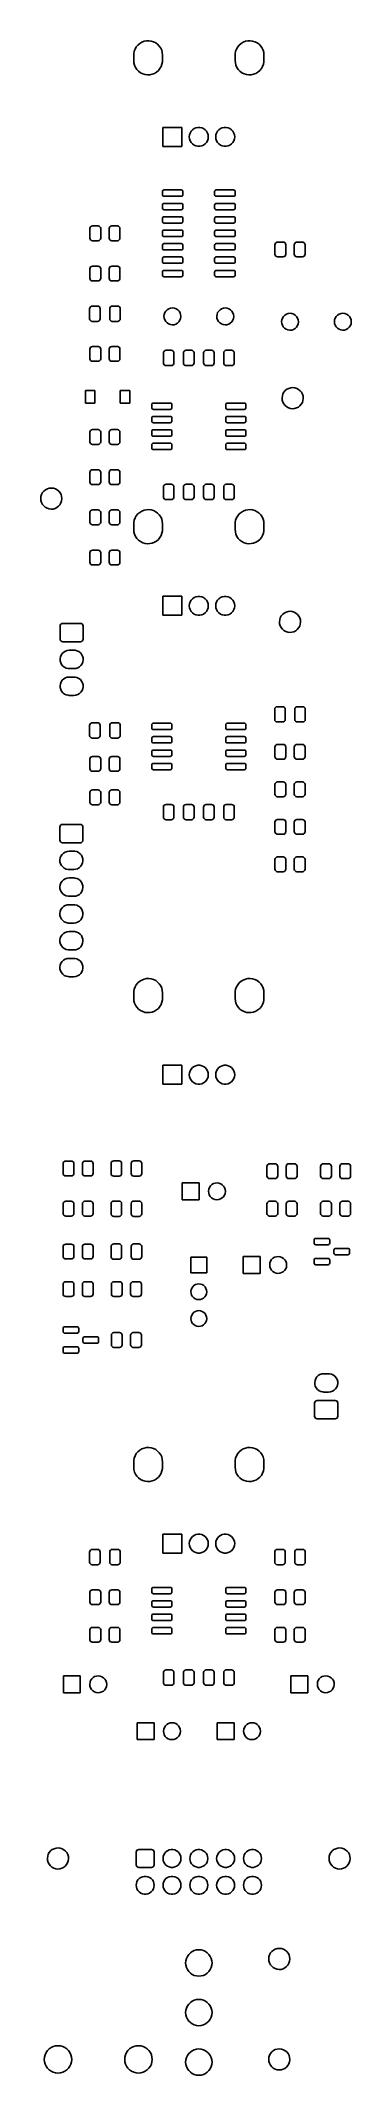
# Model space of a CAD drawing. Extents: x 89 to 119, y -230 to -37.
import ezdxf

# ---------------------------------------------------------------- set-up
doc = ezdxf.new("R2010")
doc.units = 0
doc.layers.add('BLACK', color=7, linetype='CONTINUOUS')

msp = doc.modelspace()

# ---------------------------------------------------------------- linework, layer by layer
at = {"layer": 'BLACK', "linetype": 'CONTINUOUS'}
for p, q in [((97.98, -38.605), (97.986, -38.477)), ((97.986, -38.477), (98.027, -38.2507)), ((98.027, -38.2507), (98.1054, -38.0345)), ((98.1054, -38.0345), (98.2192, -37.8347)), ((98.2192, -37.8347), (98.365, -37.6569)), ((98.365, -37.6569), (98.5387, -37.5061)), ((98.5387, -37.5061), (98.7353, -37.3868)), ((98.7353, -37.3868), (98.9492, -37.3024)), ((98.9492, -37.3024), (99.1743, -37.2551)), ((99.1743, -37.2551), (99.4041, -37.2465)), ((99.4041, -37.2465), (99.632, -37.2767)), ((99.632, -37.2767), (99.8517, -37.3449)), ((99.8517, -37.3449), (100.057, -37.4491)), ((100.057, -37.4491), (100.241, -37.5864)), ((100.241, -37.5864), (100.4, -37.7528)), ((100.4, -37.7528), (100.528, -37.9436)), ((100.528, -37.9436), (100.623, -38.1533)), ((100.623, -38.1533), (100.681, -38.3759)), ((100.681, -38.3759), (100.7, -38.605)), ((107.58, -38.605), (107.586, -38.477)), ((107.586, -38.477), (107.627, -38.2507)), ((107.627, -38.2507), (107.705, -38.0345)), ((107.705, -38.0345), (107.819, -37.8347)), ((107.819, -37.8347), (107.965, -37.6569)), ((107.965, -37.6569), (108.139, -37.5061)), ((108.139, -37.5061), (108.335, -37.3868)), ((108.335, -37.3868), (108.549, -37.3024)), ((108.549, -37.3024), (108.774, -37.2551)), ((108.774, -37.2551), (109.004, -37.2465)), ((109.004, -37.2465), (109.232, -37.2767)), ((109.232, -37.2767), (109.452, -37.3449)), ((109.452, -37.3449), (109.657, -37.4491)), ((109.657, -37.4491), (109.841, -37.5864)), ((109.841, -37.5864), (110, -37.7528)), ((110, -37.7528), (110.128, -37.9436)), ((110.128, -37.9436), (110.223, -38.1533)), ((110.223, -38.1533), (110.281, -38.3759)), ((110.281, -38.3759), (110.3, -38.605)), ((97.98, -39.125), (97.98, -38.605)), ((97.9994, -39.3541), (97.98, -39.125)), ((98.0572, -39.5767), (97.9994, -39.3541)), ((98.1517, -39.7864), (98.0572, -39.5767)), ((98.2801, -39.9772), (98.1517, -39.7864)), ((98.4388, -40.1436), (98.2801, -39.9772)), ((98.6233, -40.2809), (98.4388, -40.1436)), ((98.8283, -40.3851), (98.6233, -40.2809)), ((99.048, -40.4533), (98.8283, -40.3851)), ((99.2759, -40.4835), (99.048, -40.4533)), ((99.5057, -40.4749), (99.2759, -40.4835)), ((99.7308, -40.4276), (99.5057, -40.4749)), ((99.9447, -40.3432), (99.7308, -40.4276)), ((100.141, -40.2239), (99.9447, -40.3432)), ((100.315, -40.0731), (100.141, -40.2239)), ((100.461, -39.8953), (100.315, -40.0731)), ((100.575, -39.6955), (100.461, -39.8953)), ((100.653, -39.4793), (100.575, -39.6955)), ((100.694, -39.253), (100.653, -39.4793)), ((100.7, -39.125), (100.694, -39.253)), ((100.7, -38.605), (100.7, -39.125)), ((107.58, -39.125), (107.58, -38.605)), ((107.599, -39.3541), (107.58, -39.125)), ((107.657, -39.5767), (107.599, -39.3541)), ((107.752, -39.7864), (107.657, -39.5767)), ((107.88, -39.9772), (107.752, -39.7864)), ((108.039, -40.1436), (107.88, -39.9772)), ((108.223, -40.2809), (108.039, -40.1436)), ((108.428, -40.3851), (108.223, -40.2809)), ((108.648, -40.4533), (108.428, -40.3851)), ((108.876, -40.4835), (108.648, -40.4533)), ((109.106, -40.4749), (108.876, -40.4835)), ((109.331, -40.4276), (109.106, -40.4749)), ((109.545, -40.3432), (109.331, -40.4276)), ((109.741, -40.2239), (109.545, -40.3432)), ((109.915, -40.0731), (109.741, -40.2239)), ((110.061, -39.8953), (109.915, -40.0731)), ((110.175, -39.6955), (110.061, -39.8953)), ((110.253, -39.4793), (110.175, -39.6955)), ((110.294, -39.253), (110.253, -39.4793)), ((110.3, -39.125), (110.294, -39.253)), ((110.3, -38.605), (110.3, -39.125)), ((100.74, -47.265), (100.74, -45.465)), ((100.74, -45.465), (102.54, -45.465)), ((102.54, -45.465), (102.54, -47.265)), ((103.24, -46.365), (103.26, -46.1779)), ((103.26, -46.1779), (103.318, -45.9989)), ((103.318, -45.9989), (103.412, -45.836)), ((103.412, -45.836), (103.538, -45.6962)), ((103.538, -45.6962), (103.69, -45.5856)), ((103.69, -45.5856), (103.862, -45.509)), ((103.862, -45.509), (104.046, -45.4699)), ((104.046, -45.4699), (104.234, -45.4699)), ((104.234, -45.4699), (104.418, -45.509)), ((104.418, -45.509), (104.59, -45.5856)), ((104.59, -45.5856), (104.742, -45.6962)), ((104.742, -45.6962), (104.868, -45.836)), ((104.868, -45.836), (104.962, -45.9989)), ((104.962, -45.9989), (105.02, -46.1779)), ((105.02, -46.1779), (105.04, -46.365)), ((105.74, -46.365), (105.76, -46.1779)), ((105.76, -46.1779), (105.818, -45.9989)), ((105.818, -45.9989), (105.912, -45.836)), ((105.912, -45.836), (106.038, -45.6962)), ((106.038, -45.6962), (106.19, -45.5856)), ((106.19, -45.5856), (106.362, -45.509)), ((106.362, -45.509), (106.546, -45.4699)), ((106.546, -45.4699), (106.734, -45.4699)), ((106.734, -45.4699), (106.918, -45.509)), ((106.918, -45.509), (107.09, -45.5856)), ((107.09, -45.5856), (107.242, -45.6962)), ((107.242, -45.6962), (107.368, -45.836)), ((107.368, -45.836), (107.462, -45.9989)), ((107.462, -45.9989), (107.52, -46.1779)), ((107.52, -46.1779), (107.54, -46.365)), ((102.54, -47.265), (100.74, -47.265)), ((103.26, -46.5521), (103.24, -46.365)), ((103.318, -46.7311), (103.26, -46.5521)), ((103.412, -46.894), (103.318, -46.7311)), ((103.538, -47.0338), (103.412, -46.894)), ((103.69, -47.1444), (103.538, -47.0338)), ((103.862, -47.221), (103.69, -47.1444)), ((104.046, -47.2601), (103.862, -47.221)), ((104.234, -47.2601), (104.046, -47.2601)), ((104.418, -47.221), (104.234, -47.2601)), ((104.59, -47.1444), (104.418, -47.221)), ((104.742, -47.0338), (104.59, -47.1444)), ((104.868, -46.894), (104.742, -47.0338)), ((104.962, -46.7311), (104.868, -46.894)), ((105.02, -46.5521), (104.962, -46.7311)), ((105.04, -46.365), (105.02, -46.5521)), ((105.76, -46.5521), (105.74, -46.365)), ((105.818, -46.7311), (105.76, -46.5521)), ((105.912, -46.894), (105.818, -46.7311)), ((106.038, -47.0338), (105.912, -46.894)), ((106.19, -47.1444), (106.038, -47.0338)), ((106.362, -47.221), (106.19, -47.1444)), ((106.546, -47.2601), (106.362, -47.221)), ((106.734, -47.2601), (106.546, -47.2601)), ((106.918, -47.221), (106.734, -47.2601)), ((107.09, -47.1444), (106.918, -47.221)), ((107.242, -47.0338), (107.09, -47.1444)), ((107.368, -46.894), (107.242, -47.0338)), ((107.462, -46.7311), (107.368, -46.894)), ((107.52, -46.5521), (107.462, -46.7311)), ((107.54, -46.365), (107.52, -46.5521)), ((100.69, -51.549), (100.701, -51.4916)), ((100.69, -51.849), (100.69, -51.549)), ((100.701, -51.9064), (100.69, -51.849)), ((100.701, -51.4916), (100.734, -51.4429)), ((100.734, -51.9551), (100.701, -51.9064)), ((100.734, -51.4429), (100.783, -51.4104)), ((100.783, -51.9876), (100.734, -51.9551)), ((100.783, -51.4104), (100.84, -51.399)), ((100.84, -51.999), (100.783, -51.9876)), ((100.84, -51.399), (102.49, -51.399)), ((102.49, -51.999), (100.84, -51.999)), ((102.49, -51.399), (102.547, -51.4104)), ((102.547, -51.9876), (102.49, -51.999)), ((102.547, -51.4104), (102.596, -51.4429)), ((102.596, -51.9551), (102.547, -51.9876)), ((102.596, -51.4429), (102.629, -51.4916)), ((102.629, -51.9064), (102.596, -51.9551)), ((102.629, -51.4916), (102.64, -51.549)), ((102.64, -51.849), (102.629, -51.9064)), ((102.64, -51.549), (102.64, -51.849)), ((105.64, -51.549), (105.651, -51.4916)), ((105.64, -51.849), (105.64, -51.549)), ((105.651, -51.9064), (105.64, -51.849)), ((105.651, -51.4916), (105.684, -51.4429)), ((105.684, -51.9551), (105.651, -51.9064)), ((105.684, -51.4429), (105.733, -51.4104)), ((105.733, -51.9876), (105.684, -51.9551)), ((105.733, -51.4104), (105.79, -51.399)), ((105.79, -51.999), (105.733, -51.9876)), ((105.79, -51.399), (107.44, -51.399)), ((107.44, -51.999), (105.79, -51.999)), ((107.44, -51.399), (107.497, -51.4104)), ((107.497, -51.9876), (107.44, -51.999)), ((107.497, -51.4104), (107.546, -51.4429)), ((107.546, -51.9551), (107.497, -51.9876)), ((107.546, -51.4429), (107.579, -51.4916)), ((107.579, -51.9064), (107.546, -51.9551)), ((107.579, -51.4916), (107.59, -51.549)), ((107.59, -51.849), (107.579, -51.9064)), ((107.59, -51.549), (107.59, -51.849)), ((100.69, -52.819), (100.701, -52.7616)), ((100.69, -53.119), (100.69, -52.819)), ((100.701, -53.1764), (100.69, -53.119)), ((100.701, -52.7616), (100.734, -52.7129)), ((100.734, -53.2251), (100.701, -53.1764)), ((100.701, -54.0316), (100.734, -53.9829)), ((100.734, -52.7129), (100.783, -52.6804)), ((100.783, -53.2576), (100.734, -53.2251)), ((100.734, -53.9829), (100.783, -53.9504)), ((100.783, -52.6804), (100.84, -52.669)), ((100.84, -53.269), (100.783, -53.2576)), ((100.783, -53.9504), (100.84, -53.939)), ((100.84, -52.669), (102.49, -52.669)), ((102.49, -53.269), (100.84, -53.269)), ((100.84, -53.939), (102.49, -53.939)), ((102.49, -52.669), (102.547, -52.6804)), ((102.547, -53.2576), (102.49, -53.269)), ((102.49, -53.939), (102.547, -53.9504)), ((102.547, -52.6804), (102.596, -52.7129)), ((102.596, -53.2251), (102.547, -53.2576)), ((102.547, -53.9504), (102.596, -53.9829)), ((102.596, -52.7129), (102.629, -52.7616)), ((102.629, -53.1764), (102.596, -53.2251)), ((102.596, -53.9829), (102.629, -54.0316)), ((102.629, -52.7616), (102.64, -52.819)), ((102.64, -53.119), (102.629, -53.1764)), ((102.64, -52.819), (102.64, -53.119)), ((105.64, -52.819), (105.651, -52.7616)), ((105.64, -53.119), (105.64, -52.819)), ((105.651, -53.1764), (105.64, -53.119)), ((105.651, -52.7616), (105.684, -52.7129)), ((105.684, -53.2251), (105.651, -53.1764)), ((105.651, -54.0316), (105.684, -53.9829)), ((105.684, -52.7129), (105.733, -52.6804)), ((105.733, -53.2576), (105.684, -53.2251)), ((105.684, -53.9829), (105.733, -53.9504)), ((105.733, -52.6804), (105.79, -52.669)), ((105.79, -53.269), (105.733, -53.2576)), ((105.733, -53.9504), (105.79, -53.939)), ((105.79, -52.669), (107.44, -52.669)), ((107.44, -53.269), (105.79, -53.269)), ((105.79, -53.939), (107.44, -53.939)), ((107.44, -52.669), (107.497, -52.6804)), ((107.497, -53.2576), (107.44, -53.269)), ((107.44, -53.939), (107.497, -53.9504)), ((107.497, -52.6804), (107.546, -52.7129)), ((107.546, -53.2251), (107.497, -53.2576)), ((107.497, -53.9504), (107.546, -53.9829)), ((107.546, -52.7129), (107.579, -52.7616)), ((107.579, -53.1764), (107.546, -53.2251)), ((107.546, -53.9829), (107.579, -54.0316)), ((107.579, -52.7616), (107.59, -52.819)), ((107.59, -53.119), (107.579, -53.1764)), ((107.59, -52.819), (107.59, -53.119)), ((93.825, -55.059), (93.844, -54.9633)), ((93.825, -55.959), (93.825, -55.059)), ((93.844, -54.9633), (93.8982, -54.8822)), ((93.8982, -54.8822), (93.9793, -54.828)), ((93.9793, -54.828), (94.075, -54.809)), ((94.075, -54.809), (94.6, -54.809)), ((94.6, -54.809), (94.6957, -54.828)), ((94.6957, -54.828), (94.7768, -54.8822)), ((94.7768, -54.8822), (94.831, -54.9633)), ((94.831, -54.9633), (94.85, -55.059)), ((94.85, -55.059), (94.85, -55.959)), ((95.65, -55.059), (95.669, -54.9633)), ((95.65, -55.959), (95.65, -55.059)), ((95.669, -54.9633), (95.7232, -54.8822)), ((95.7232, -54.8822), (95.8043, -54.828)), ((95.8043, -54.828), (95.9, -54.809)), ((95.9, -54.809), (96.425, -54.809)), ((96.425, -54.809), (96.5207, -54.828)), ((96.5207, -54.828), (96.6018, -54.8822)), ((96.6018, -54.8822), (96.656, -54.9633)), ((96.656, -54.9633), (96.675, -55.059)), ((96.675, -55.059), (96.675, -55.959)), ((100.69, -54.089), (100.701, -54.0316)), ((100.69, -54.389), (100.69, -54.089)), ((100.701, -54.4464), (100.69, -54.389)), ((100.69, -55.359), (100.701, -55.3016)), ((100.69, -55.659), (100.69, -55.359)), ((100.701, -55.7164), (100.69, -55.659)), ((100.734, -54.4951), (100.701, -54.4464)), ((100.701, -55.3016), (100.734, -55.2529)), ((100.734, -55.7651), (100.701, -55.7164)), ((100.783, -54.5276), (100.734, -54.4951)), ((100.734, -55.2529), (100.783, -55.2204)), ((100.783, -55.7976), (100.734, -55.7651)), ((100.84, -54.539), (100.783, -54.5276)), ((100.783, -55.2204), (100.84, -55.209)), ((100.84, -55.809), (100.783, -55.7976)), ((102.49, -54.539), (100.84, -54.539)), ((100.84, -55.209), (102.49, -55.209)), ((102.49, -55.809), (100.84, -55.809)), ((102.547, -54.5276), (102.49, -54.539)), ((102.49, -55.209), (102.547, -55.2204)), ((102.547, -55.7976), (102.49, -55.809)), ((102.596, -54.4951), (102.547, -54.5276)), ((102.547, -55.2204), (102.596, -55.2529)), ((102.596, -55.7651), (102.547, -55.7976)), ((102.629, -54.4464), (102.596, -54.4951)), ((102.596, -55.2529), (102.629, -55.3016)), ((102.629, -55.7164), (102.596, -55.7651)), ((102.629, -54.0316), (102.64, -54.089)), ((102.64, -54.389), (102.629, -54.4464)), ((102.629, -55.3016), (102.64, -55.359)), ((102.64, -55.659), (102.629, -55.7164)), ((102.64, -54.089), (102.64, -54.389)), ((102.64, -55.359), (102.64, -55.659)), ((105.64, -54.089), (105.651, -54.0316)), ((105.64, -54.389), (105.64, -54.089)), ((105.651, -54.4464), (105.64, -54.389)), ((105.64, -55.359), (105.651, -55.3016)), ((105.64, -55.659), (105.64, -55.359)), ((105.651, -55.7164), (105.64, -55.659)), ((105.684, -54.4951), (105.651, -54.4464)), ((105.651, -55.3016), (105.684, -55.2529)), ((105.684, -55.7651), (105.651, -55.7164)), ((105.733, -54.5276), (105.684, -54.4951)), ((105.684, -55.2529), (105.733, -55.2204)), ((105.733, -55.7976), (105.684, -55.7651)), ((105.79, -54.539), (105.733, -54.5276)), ((105.733, -55.2204), (105.79, -55.209)), ((105.79, -55.809), (105.733, -55.7976)), ((107.44, -54.539), (105.79, -54.539)), ((105.79, -55.209), (107.44, -55.209)), ((107.44, -55.809), (105.79, -55.809)), ((107.497, -54.5276), (107.44, -54.539)), ((107.44, -55.209), (107.497, -55.2204)), ((107.497, -55.7976), (107.44, -55.809)), ((107.546, -54.4951), (107.497, -54.5276)), ((107.497, -55.2204), (107.546, -55.2529)), ((107.546, -55.7651), (107.497, -55.7976)), ((107.579, -54.4464), (107.546, -54.4951)), ((107.546, -55.2529), (107.579, -55.3016)), ((107.579, -55.7164), (107.546, -55.7651)), ((107.579, -54.0316), (107.59, -54.089)), ((107.59, -54.389), (107.579, -54.4464)), ((107.579, -55.3016), (107.59, -55.359)), ((107.59, -55.659), (107.579, -55.7164)), ((107.59, -54.089), (107.59, -54.389)), ((107.59, -55.359), (107.59, -55.659)), ((93.844, -56.0547), (93.825, -55.959)), ((93.8982, -56.1358), (93.844, -56.0547)), ((93.9793, -56.19), (93.8982, -56.1358)), ((94.075, -56.209), (93.9793, -56.19)), ((94.6, -56.209), (94.075, -56.209)), ((94.6957, -56.19), (94.6, -56.209)), ((94.7768, -56.1358), (94.6957, -56.19)), ((94.831, -56.0547), (94.7768, -56.1358)), ((94.85, -55.959), (94.831, -56.0547)), ((95.669, -56.0547), (95.65, -55.959)), ((95.7232, -56.1358), (95.669, -56.0547)), ((95.8043, -56.19), (95.7232, -56.1358)), ((95.9, -56.209), (95.8043, -56.19)), ((96.425, -56.209), (95.9, -56.209)), ((96.5207, -56.19), (96.425, -56.209)), ((96.6018, -56.1358), (96.5207, -56.19)), ((96.656, -56.0547), (96.6018, -56.1358)), ((96.675, -55.959), (96.656, -56.0547)), ((100.69, -56.629), (100.701, -56.5716)), ((100.69, -56.929), (100.69, -56.629)), ((100.701, -56.9864), (100.69, -56.929)), ((100.69, -57.899), (100.701, -57.8416)), ((100.701, -56.5716), (100.734, -56.5229)), ((100.734, -57.0351), (100.701, -56.9864)), ((100.701, -57.8416), (100.734, -57.7929)), ((100.734, -56.5229), (100.783, -56.4904)), ((100.783, -57.0676), (100.734, -57.0351)), ((100.734, -57.7929), (100.783, -57.7604)), ((100.783, -56.4904), (100.84, -56.479)), ((100.84, -57.079), (100.783, -57.0676)), ((100.783, -57.7604), (100.84, -57.749)), ((100.84, -56.479), (102.49, -56.479)), ((102.49, -57.079), (100.84, -57.079)), ((100.84, -57.749), (102.49, -57.749)), ((102.49, -56.479), (102.547, -56.4904)), ((102.547, -57.0676), (102.49, -57.079)), ((102.49, -57.749), (102.547, -57.7604)), ((102.547, -56.4904), (102.596, -56.5229)), ((102.596, -57.0351), (102.547, -57.0676)), ((102.547, -57.7604), (102.596, -57.7929)), ((102.596, -56.5229), (102.629, -56.5716)), ((102.629, -56.9864), (102.596, -57.0351)), ((102.596, -57.7929), (102.629, -57.8416)), ((102.629, -56.5716), (102.64, -56.629)), ((102.64, -56.929), (102.629, -56.9864)), ((102.629, -57.8416), (102.64, -57.899)), ((102.64, -56.629), (102.64, -56.929)), ((105.64, -56.629), (105.651, -56.5716)), ((105.64, -56.929), (105.64, -56.629)), ((105.651, -56.9864), (105.64, -56.929)), ((105.64, -57.899), (105.651, -57.8416)), ((105.651, -56.5716), (105.684, -56.5229)), ((105.684, -57.0351), (105.651, -56.9864)), ((105.651, -57.8416), (105.684, -57.7929)), ((105.684, -56.5229), (105.733, -56.4904)), ((105.733, -57.0676), (105.684, -57.0351)), ((105.684, -57.7929), (105.733, -57.7604)), ((105.733, -56.4904), (105.79, -56.479)), ((105.79, -57.079), (105.733, -57.0676)), ((105.733, -57.7604), (105.79, -57.749)), ((105.79, -56.479), (107.44, -56.479)), ((107.44, -57.079), (105.79, -57.079)), ((105.79, -57.749), (107.44, -57.749)), ((107.44, -56.479), (107.497, -56.4904)), ((107.497, -57.0676), (107.44, -57.079)), ((107.44, -57.749), (107.497, -57.7604)), ((107.497, -56.4904), (107.546, -56.5229)), ((107.546, -57.0351), (107.497, -57.0676)), ((107.497, -57.7604), (107.546, -57.7929)), ((107.546, -56.5229), (107.579, -56.5716)), ((107.579, -56.9864), (107.546, -57.0351)), ((107.546, -57.7929), (107.579, -57.8416)), ((107.579, -56.5716), (107.59, -56.629)), ((107.59, -56.929), (107.579, -56.9864)), ((107.579, -57.8416), (107.59, -57.899)), ((107.59, -56.629), (107.59, -56.929)), ((111.351, -56.583), (111.37, -56.4873)), ((111.351, -57.483), (111.351, -56.583)), ((111.37, -57.5787), (111.351, -57.483)), ((111.37, -56.4873), (111.424, -56.4062)), ((111.424, -57.6598), (111.37, -57.5787)), ((111.424, -56.4062), (111.505, -56.352)), ((111.505, -57.714), (111.424, -57.6598)), ((111.505, -56.352), (111.601, -56.333)), ((111.601, -57.733), (111.505, -57.714)), ((111.601, -56.333), (112.126, -56.333)), ((112.126, -57.733), (111.601, -57.733)), ((112.126, -56.333), (112.222, -56.352)), ((112.222, -57.714), (112.126, -57.733)), ((112.222, -56.352), (112.303, -56.4062)), ((112.303, -57.6598), (112.222, -57.714)), ((112.303, -56.4062), (112.357, -56.4873)), ((112.357, -57.5787), (112.303, -57.6598)), ((112.357, -56.4873), (112.376, -56.583)), ((112.376, -57.483), (112.357, -57.5787)), ((112.376, -56.583), (112.376, -57.483)), ((113.176, -56.583), (113.195, -56.4873)), ((113.176, -57.483), (113.176, -56.583)), ((113.195, -57.5787), (113.176, -57.483)), ((113.195, -56.4873), (113.249, -56.4062)), ((113.249, -57.6598), (113.195, -57.5787)), ((113.249, -56.4062), (113.33, -56.352)), ((113.33, -57.714), (113.249, -57.6598)), ((113.33, -56.352), (113.426, -56.333)), ((113.426, -57.733), (113.33, -57.714)), ((113.426, -56.333), (113.951, -56.333)), ((113.951, -57.733), (113.426, -57.733)), ((113.951, -56.333), (114.047, -56.352)), ((114.047, -57.714), (113.951, -57.733)), ((114.047, -56.352), (114.128, -56.4062)), ((114.128, -57.6598), (114.047, -57.714)), ((114.128, -56.4062), (114.182, -56.4873)), ((114.182, -57.5787), (114.128, -57.6598)), ((114.182, -56.4873), (114.201, -56.583)), ((114.201, -57.483), (114.182, -57.5787)), ((114.201, -56.583), (114.201, -57.483)), ((93.825, -58.869), (93.844, -58.7733)), ((93.825, -59.769), (93.825, -58.869)), ((93.844, -59.8647), (93.825, -59.769)), ((93.844, -58.7733), (93.8982, -58.6922)), ((93.8982, -58.6922), (93.9793, -58.638)), ((93.9793, -58.638), (94.075, -58.619)), ((94.075, -58.619), (94.6, -58.619)), ((94.6, -58.619), (94.6957, -58.638)), ((94.6957, -58.638), (94.7768, -58.6922)), ((94.7768, -58.6922), (94.831, -58.7733)), ((94.831, -58.7733), (94.85, -58.869)), ((94.85, -59.769), (94.831, -59.8647)), ((94.85, -58.869), (94.85, -59.769)), ((95.65, -58.869), (95.669, -58.7733)), ((95.65, -59.769), (95.65, -58.869)), ((95.669, -59.8647), (95.65, -59.769)), ((95.669, -58.7733), (95.7232, -58.6922)), ((95.7232, -58.6922), (95.8043, -58.638)), ((95.8043, -58.638), (95.9, -58.619)), ((95.9, -58.619), (96.425, -58.619)), ((96.425, -58.619), (96.5207, -58.638)), ((96.5207, -58.638), (96.6018, -58.6922)), ((96.6018, -58.6922), (96.656, -58.7733)), ((96.656, -58.7733), (96.675, -58.869)), ((96.675, -59.769), (96.656, -59.8647)), ((96.675, -58.869), (96.675, -59.769)), ((100.69, -58.199), (100.69, -57.899)), ((100.701, -58.2564), (100.69, -58.199)), ((100.69, -59.169), (100.701, -59.1116)), ((100.69, -59.469), (100.69, -59.169)), ((100.701, -59.5264), (100.69, -59.469)), ((100.734, -58.3051), (100.701, -58.2564)), ((100.701, -59.1116), (100.734, -59.0629)), ((100.734, -59.5751), (100.701, -59.5264)), ((100.783, -58.3376), (100.734, -58.3051)), ((100.734, -59.0629), (100.783, -59.0304)), ((100.783, -59.6076), (100.734, -59.5751)), ((100.84, -58.349), (100.783, -58.3376)), ((100.783, -59.0304), (100.84, -59.019)), ((100.84, -59.619), (100.783, -59.6076)), ((102.49, -58.349), (100.84, -58.349)), ((100.84, -59.019), (102.49, -59.019)), ((102.49, -59.619), (100.84, -59.619)), ((102.547, -58.3376), (102.49, -58.349)), ((102.49, -59.019), (102.547, -59.0304)), ((102.547, -59.6076), (102.49, -59.619)), ((102.596, -58.3051), (102.547, -58.3376)), ((102.547, -59.0304), (102.596, -59.0629)), ((102.596, -59.5751), (102.547, -59.6076)), ((102.629, -58.2564), (102.596, -58.3051)), ((102.596, -59.0629), (102.629, -59.1116)), ((102.629, -59.5264), (102.596, -59.5751)), ((102.64, -58.199), (102.629, -58.2564)), ((102.629, -59.1116), (102.64, -59.169)), ((102.64, -59.469), (102.629, -59.5264)), ((102.64, -57.899), (102.64, -58.199)), ((102.64, -59.169), (102.64, -59.469)), ((105.64, -58.199), (105.64, -57.899)), ((105.651, -58.2564), (105.64, -58.199)), ((105.64, -59.169), (105.651, -59.1116)), ((105.64, -59.469), (105.64, -59.169)), ((105.651, -59.5264), (105.64, -59.469)), ((105.684, -58.3051), (105.651, -58.2564)), ((105.651, -59.1116), (105.684, -59.0629)), ((105.684, -59.5751), (105.651, -59.5264)), ((105.733, -58.3376), (105.684, -58.3051)), ((105.684, -59.0629), (105.733, -59.0304)), ((105.733, -59.6076), (105.684, -59.5751)), ((105.79, -58.349), (105.733, -58.3376)), ((105.733, -59.0304), (105.79, -59.019)), ((105.79, -59.619), (105.733, -59.6076)), ((107.44, -58.349), (105.79, -58.349)), ((105.79, -59.019), (107.44, -59.019)), ((107.44, -59.619), (105.79, -59.619)), ((107.497, -58.3376), (107.44, -58.349)), ((107.44, -59.019), (107.497, -59.0304)), ((107.497, -59.6076), (107.44, -59.619)), ((107.546, -58.3051), (107.497, -58.3376)), ((107.497, -59.0304), (107.546, -59.0629)), ((107.546, -59.5751), (107.497, -59.6076)), ((107.579, -58.2564), (107.546, -58.3051)), ((107.546, -59.0629), (107.579, -59.1116)), ((107.579, -59.5264), (107.546, -59.5751)), ((107.59, -58.199), (107.579, -58.2564)), ((107.579, -59.1116), (107.59, -59.169)), ((107.59, -59.469), (107.579, -59.5264)), ((107.59, -57.899), (107.59, -58.199)), ((107.59, -59.169), (107.59, -59.469)), ((93.8982, -59.9458), (93.844, -59.8647)), ((93.9793, -60), (93.8982, -59.9458)), ((94.075, -60.019), (93.9793, -60)), ((94.6, -60.019), (94.075, -60.019)), ((94.6957, -60), (94.6, -60.019)), ((94.7768, -59.9458), (94.6957, -60)), ((94.831, -59.8647), (94.7768, -59.9458)), ((95.7232, -59.9458), (95.669, -59.8647)), ((95.8043, -60), (95.7232, -59.9458)), ((95.9, -60.019), (95.8043, -60)), ((96.425, -60.019), (95.9, -60.019)), ((96.5207, -60), (96.425, -60.019)), ((96.6018, -59.9458), (96.5207, -60)), ((96.656, -59.8647), (96.6018, -59.9458)), ((93.8, -62.654), (93.819, -62.5583)), ((93.8, -63.604), (93.8, -62.654)), ((93.819, -63.6997), (93.8, -63.604)), ((93.819, -62.5583), (93.8732, -62.4772)), ((93.8732, -62.4772), (93.9543, -62.423)), ((93.9543, -62.423), (94.05, -62.404)), ((94.05, -62.404), (94.55, -62.404)), ((94.55, -62.404), (94.6457, -62.423)), ((94.6457, -62.423), (94.7268, -62.4772)), ((94.7268, -62.4772), (94.781, -62.5583)), ((94.781, -62.5583), (94.8, -62.654)), ((94.8, -63.604), (94.781, -63.6997)), ((94.8, -62.654), (94.8, -63.604)), ((95.7, -62.654), (95.719, -62.5583)), ((95.7, -63.604), (95.7, -62.654)), ((95.719, -63.6997), (95.7, -63.604)), ((95.719, -62.5583), (95.7732, -62.4772)), ((95.7732, -62.4772), (95.8543, -62.423)), ((95.8543, -62.423), (95.95, -62.404)), ((95.95, -62.404), (96.45, -62.404)), ((96.45, -62.404), (96.5457, -62.423)), ((96.5457, -62.423), (96.6268, -62.4772)), ((96.6268, -62.4772), (96.681, -62.5583)), ((96.681, -62.5583), (96.7, -62.654)), ((96.7, -63.604), (96.681, -63.6997)), ((96.7, -62.654), (96.7, -63.604)), ((100.84, -63.3718), (100.862, -63.1949)), ((100.857, -63.5493), (100.84, -63.3718)), ((100.914, -63.7186), (100.857, -63.5493)), ((100.862, -63.1949), (100.923, -63.0273)), ((100.923, -63.0273), (101.02, -62.8774)), ((101.02, -62.8774), (101.147, -62.7526)), ((101.147, -62.7526), (101.299, -62.6591)), ((101.299, -62.6591), (101.468, -62.6017)), ((101.468, -62.6017), (101.646, -62.583)), ((101.646, -62.583), (101.823, -62.6041)), ((101.823, -62.6041), (101.991, -62.664)), ((101.991, -62.664), (102.141, -62.7595)), ((102.141, -62.7595), (102.267, -62.8861)), ((102.267, -62.8861), (102.361, -63.0373)), ((102.415, -63.582), (102.352, -63.7487)), ((102.361, -63.0373), (102.42, -63.2058)), ((102.44, -63.4053), (102.415, -63.582)), ((102.42, -63.2058), (102.44, -63.383)), ((102.44, -63.383), (102.44, -63.4053)), ((105.84, -63.3718), (105.862, -63.1949)), ((105.857, -63.5493), (105.84, -63.3718)), ((105.914, -63.7186), (105.857, -63.5493)), ((105.862, -63.1949), (105.923, -63.0273)), ((105.923, -63.0273), (106.02, -62.8774)), ((106.02, -62.8774), (106.147, -62.7526)), ((106.147, -62.7526), (106.299, -62.6591)), ((106.299, -62.6591), (106.468, -62.6017)), ((106.468, -62.6017), (106.646, -62.583)), ((106.646, -62.583), (106.823, -62.6041)), ((106.823, -62.6041), (106.991, -62.664)), ((106.991, -62.664), (107.141, -62.7595)), ((107.141, -62.7595), (107.267, -62.8861)), ((107.267, -62.8861), (107.361, -63.0373)), ((107.415, -63.582), (107.352, -63.7487)), ((107.361, -63.0373), (107.42, -63.2058)), ((107.44, -63.4053), (107.415, -63.582)), ((107.42, -63.2058), (107.44, -63.383)), ((107.44, -63.383), (107.44, -63.4053)), ((111.998, -63.7029), (112.059, -63.5353)), ((112.059, -63.5353), (112.156, -63.3854)), ((112.156, -63.3854), (112.283, -63.2606)), ((112.283, -63.2606), (112.435, -63.1671)), ((112.435, -63.1671), (112.604, -63.1097)), ((112.604, -63.1097), (112.782, -63.091)), ((112.782, -63.091), (112.959, -63.1121)), ((112.959, -63.1121), (113.127, -63.172)), ((113.127, -63.172), (113.277, -63.2675)), ((113.277, -63.2675), (113.403, -63.3941)), ((113.403, -63.3941), (113.497, -63.5453)), ((113.497, -63.5453), (113.556, -63.7138)), ((116.998, -63.7029), (117.059, -63.5353)), ((117.059, -63.5353), (117.156, -63.3854)), ((117.156, -63.3854), (117.283, -63.2606)), ((117.283, -63.2606), (117.435, -63.1671)), ((117.435, -63.1671), (117.604, -63.1097)), ((117.604, -63.1097), (117.782, -63.091)), ((117.782, -63.091), (117.959, -63.1121)), ((117.959, -63.1121), (118.127, -63.172)), ((118.127, -63.172), (118.277, -63.2675)), ((118.277, -63.2675), (118.403, -63.3941)), ((118.403, -63.3941), (118.497, -63.5453)), ((118.497, -63.5453), (118.556, -63.7138)), ((93.8732, -63.7808), (93.819, -63.6997)), ((93.9543, -63.835), (93.8732, -63.7808)), ((94.05, -63.854), (93.9543, -63.835)), ((94.55, -63.854), (94.05, -63.854)), ((94.6457, -63.835), (94.55, -63.854)), ((94.7268, -63.7808), (94.6457, -63.835)), ((94.781, -63.6997), (94.7268, -63.7808)), ((95.7732, -63.7808), (95.719, -63.6997)), ((95.8543, -63.835), (95.7732, -63.7808)), ((95.95, -63.854), (95.8543, -63.835)), ((96.45, -63.854), (95.95, -63.854)), ((96.5457, -63.835), (96.45, -63.854)), ((96.6268, -63.7808), (96.5457, -63.835)), ((96.681, -63.6997), (96.6268, -63.7808)), ((101.006, -63.8711), (100.914, -63.7186)), ((101.13, -63.9994), (101.006, -63.8711)), ((101.279, -64.0971), (101.13, -63.9994)), ((101.446, -64.1592), (101.279, -64.0971)), ((101.623, -64.1828), (101.446, -64.1592)), ((101.801, -64.1667), (101.623, -64.1828)), ((101.97, -64.1115), (101.801, -64.1667)), ((102.124, -64.0202), (101.97, -64.1115)), ((102.253, -63.8972), (102.124, -64.0202)), ((102.352, -63.7487), (102.253, -63.8972)), ((106.006, -63.8711), (105.914, -63.7186)), ((106.13, -63.9994), (106.006, -63.8711)), ((106.279, -64.0971), (106.13, -63.9994)), ((106.446, -64.1592), (106.279, -64.0971)), ((106.623, -64.1828), (106.446, -64.1592)), ((106.801, -64.1667), (106.623, -64.1828)), ((106.97, -64.1115), (106.801, -64.1667)), ((107.124, -64.0202), (106.97, -64.1115)), ((107.253, -63.8972), (107.124, -64.0202)), ((107.352, -63.7487), (107.253, -63.8972)), ((111.976, -63.8798), (111.998, -63.7029)), ((111.993, -64.0573), (111.976, -63.8798)), ((112.05, -64.2266), (111.993, -64.0573)), ((112.142, -64.3791), (112.05, -64.2266)), ((112.266, -64.5074), (112.142, -64.3791)), ((112.415, -64.6051), (112.266, -64.5074)), ((112.582, -64.6672), (112.415, -64.6051)), ((112.759, -64.6908), (112.582, -64.6672)), ((112.937, -64.6747), (112.759, -64.6908)), ((113.106, -64.6195), (112.937, -64.6747)), ((113.26, -64.5282), (113.106, -64.6195)), ((113.389, -64.4052), (113.26, -64.5282)), ((113.488, -64.2567), (113.389, -64.4052)), ((113.551, -64.09), (113.488, -64.2567)), ((113.576, -63.9133), (113.551, -64.09)), ((113.556, -63.7138), (113.576, -63.891)), ((113.576, -63.891), (113.576, -63.9133)), ((116.976, -63.8798), (116.998, -63.7029)), ((116.993, -64.0573), (116.976, -63.8798)), ((117.05, -64.2266), (116.993, -64.0573)), ((117.142, -64.3791), (117.05, -64.2266)), ((117.266, -64.5074), (117.142, -64.3791)), ((117.415, -64.6051), (117.266, -64.5074)), ((117.582, -64.6672), (117.415, -64.6051)), ((117.759, -64.6908), (117.582, -64.6672)), ((117.937, -64.6747), (117.759, -64.6908)), ((118.106, -64.6195), (117.937, -64.6747)), ((118.26, -64.5282), (118.106, -64.6195)), ((118.389, -64.4052), (118.26, -64.5282)), ((118.488, -64.2567), (118.389, -64.4052)), ((118.551, -64.09), (118.488, -64.2567)), ((118.576, -63.9133), (118.551, -64.09)), ((118.556, -63.7138), (118.576, -63.891)), ((118.576, -63.891), (118.576, -63.9133)), ((93.825, -66.489), (93.844, -66.3933)), ((93.825, -67.389), (93.825, -66.489)), ((93.844, -67.4847), (93.825, -67.389)), ((93.844, -66.3933), (93.8982, -66.3122)), ((93.8982, -67.5658), (93.844, -67.4847)), ((93.8982, -66.3122), (93.9793, -66.258)), ((93.9793, -66.258), (94.075, -66.239)), ((94.075, -66.239), (94.6, -66.239)), ((94.6, -66.239), (94.6957, -66.258)), ((94.6957, -66.258), (94.7768, -66.3122)), ((94.7768, -66.3122), (94.831, -66.3933)), ((94.831, -67.4847), (94.7768, -67.5658)), ((94.831, -66.3933), (94.85, -66.489)), ((94.85, -67.389), (94.831, -67.4847)), ((94.85, -66.489), (94.85, -67.389)), ((95.65, -66.489), (95.669, -66.3933)), ((95.65, -67.389), (95.65, -66.489)), ((95.669, -67.4847), (95.65, -67.389)), ((95.669, -66.3933), (95.7232, -66.3122)), ((95.7232, -67.5658), (95.669, -67.4847)), ((95.7232, -66.3122), (95.8043, -66.258)), ((95.8043, -66.258), (95.9, -66.239)), ((95.9, -66.239), (96.425, -66.239)), ((96.425, -66.239), (96.5207, -66.258)), ((96.5207, -66.258), (96.6018, -66.3122)), ((96.6018, -66.3122), (96.656, -66.3933)), ((96.656, -67.4847), (96.6018, -67.5658)), ((96.656, -66.3933), (96.675, -66.489)), ((96.675, -67.389), (96.656, -67.4847)), ((96.675, -66.489), (96.675, -67.389)), ((100.785, -66.845), (100.804, -66.7493)), ((100.785, -67.795), (100.785, -66.845)), ((100.804, -66.7493), (100.858, -66.6682)), ((100.858, -66.6682), (100.939, -66.614)), ((100.939, -66.614), (101.035, -66.595)), ((101.035, -66.595), (101.535, -66.595)), ((101.535, -66.595), (101.631, -66.614)), ((101.631, -66.614), (101.712, -66.6682)), ((101.712, -66.6682), (101.766, -66.7493)), ((101.766, -66.7493), (101.785, -66.845)), ((101.785, -66.845), (101.785, -67.795)), ((102.685, -66.845), (102.704, -66.7493)), ((102.685, -67.795), (102.685, -66.845)), ((102.704, -66.7493), (102.758, -66.6682)), ((102.758, -66.6682), (102.839, -66.614)), ((102.839, -66.614), (102.935, -66.595)), ((102.935, -66.595), (103.435, -66.595)), ((103.435, -66.595), (103.531, -66.614)), ((103.531, -66.614), (103.612, -66.6682)), ((103.612, -66.6682), (103.666, -66.7493)), ((103.666, -66.7493), (103.685, -66.845)), ((103.685, -66.845), (103.685, -67.795)), ((104.595, -66.845), (104.614, -66.7493)), ((104.595, -67.795), (104.595, -66.845)), ((104.614, -66.7493), (104.668, -66.6682)), ((104.668, -66.6682), (104.749, -66.614)), ((104.749, -66.614), (104.845, -66.595)), ((104.845, -66.595), (105.345, -66.595)), ((105.345, -66.595), (105.441, -66.614)), ((105.441, -66.614), (105.522, -66.6682)), ((105.522, -66.6682), (105.576, -66.7493)), ((105.576, -66.7493), (105.595, -66.845)), ((105.595, -66.845), (105.595, -67.795)), ((106.495, -66.845), (106.514, -66.7493)), ((106.495, -67.795), (106.495, -66.845)), ((106.514, -66.7493), (106.568, -66.6682)), ((106.568, -66.6682), (106.649, -66.614)), ((106.649, -66.614), (106.745, -66.595)), ((106.745, -66.595), (107.245, -66.595)), ((107.245, -66.595), (107.341, -66.614)), ((107.341, -66.614), (107.422, -66.6682)), ((107.422, -66.6682), (107.476, -66.7493)), ((107.476, -66.7493), (107.495, -66.845)), ((107.495, -66.845), (107.495, -67.795)), ((93.9793, -67.62), (93.8982, -67.5658)), ((94.075, -67.639), (93.9793, -67.62)), ((94.6, -67.639), (94.075, -67.639)), ((94.6957, -67.62), (94.6, -67.639)), ((94.7768, -67.5658), (94.6957, -67.62)), ((95.8043, -67.62), (95.7232, -67.5658)), ((95.9, -67.639), (95.8043, -67.62)), ((96.425, -67.639), (95.9, -67.639)), ((96.5207, -67.62), (96.425, -67.639)), ((96.6018, -67.5658), (96.5207, -67.62)), ((100.804, -67.8907), (100.785, -67.795)), ((100.858, -67.9718), (100.804, -67.8907)), ((100.939, -68.026), (100.858, -67.9718)), ((101.035, -68.045), (100.939, -68.026)), ((101.535, -68.045), (101.035, -68.045)), ((101.631, -68.026), (101.535, -68.045)), ((101.712, -67.9718), (101.631, -68.026)), ((101.766, -67.8907), (101.712, -67.9718)), ((101.785, -67.795), (101.766, -67.8907)), ((102.704, -67.8907), (102.685, -67.795)), ((102.758, -67.9718), (102.704, -67.8907)), ((102.839, -68.026), (102.758, -67.9718)), ((102.935, -68.045), (102.839, -68.026)), ((103.435, -68.045), (102.935, -68.045)), ((103.531, -68.026), (103.435, -68.045)), ((103.612, -67.9718), (103.531, -68.026)), ((103.666, -67.8907), (103.612, -67.9718)), ((103.685, -67.795), (103.666, -67.8907)), ((104.614, -67.8907), (104.595, -67.795)), ((104.668, -67.9718), (104.614, -67.8907)), ((104.749, -68.026), (104.668, -67.9718)), ((104.845, -68.045), (104.749, -68.026)), ((105.345, -68.045), (104.845, -68.045)), ((105.441, -68.026), (105.345, -68.045)), ((105.522, -67.9718), (105.441, -68.026)), ((105.576, -67.8907), (105.522, -67.9718)), ((105.595, -67.795), (105.576, -67.8907)), ((106.514, -67.8907), (106.495, -67.795)), ((106.568, -67.9718), (106.514, -67.8907)), ((106.649, -68.026), (106.568, -67.9718)), ((106.745, -68.045), (106.649, -68.026)), ((107.245, -68.045), (106.745, -68.045)), ((107.341, -68.026), (107.245, -68.045)), ((107.422, -67.9718), (107.341, -68.026)), ((107.476, -67.8907), (107.422, -67.9718)), ((107.495, -67.795), (107.476, -67.8907)), ((93.404, -71.603), (93.404, -70.403)), ((93.404, -70.403), (94.304, -70.403)), ((94.304, -70.403), (94.304, -71.603)), ((96.704, -71.603), (96.704, -70.403)), ((96.704, -70.403), (97.604, -70.403)), ((97.604, -70.403), (97.604, -71.603)), ((112.03, -71.116), (112.052, -70.9221)), ((112.046, -71.3105), (112.03, -71.116)), ((112.1, -71.4981), (112.046, -71.3105)), ((112.052, -70.9221), (112.111, -70.7361)), ((112.111, -70.7361), (112.205, -70.565)), ((112.205, -70.565), (112.33, -70.4155)), ((112.33, -70.4155), (112.482, -70.2932)), ((112.482, -70.2932), (112.655, -70.2028)), ((112.655, -70.2028), (112.843, -70.1477)), ((112.843, -70.1477), (113.037, -70.13)), ((113.037, -70.13), (113.231, -70.1504)), ((113.231, -70.1504), (113.418, -70.2081)), ((113.418, -70.2081), (113.589, -70.301)), ((113.589, -70.301), (113.74, -70.4254)), ((113.74, -70.4254), (113.863, -70.5766)), ((113.863, -70.5766), (113.955, -70.7489)), ((114.005, -71.3515), (113.944, -71.5367)), ((113.955, -70.7489), (114.011, -70.9358)), ((114.03, -71.1579), (114.005, -71.3515)), ((114.011, -70.9358), (114.03, -71.13)), ((114.03, -71.13), (114.03, -71.1579)), ((94.304, -71.603), (93.404, -71.603)), ((97.604, -71.603), (96.704, -71.603)), ((99.69, -71.742), (99.7014, -71.6846)), ((99.69, -72.042), (99.69, -71.742)), ((99.7014, -72.0994), (99.69, -72.042)), ((99.69, -73.012), (99.7014, -72.9546)), ((99.69, -73.312), (99.69, -73.012)), ((99.7014, -71.6846), (99.7339, -71.6359)), ((99.7339, -72.1481), (99.7014, -72.0994)), ((99.7014, -72.9546), (99.7339, -72.9059)), ((99.7339, -71.6359), (99.7826, -71.6034)), ((99.7826, -72.1806), (99.7339, -72.1481)), ((99.7339, -72.9059), (99.7826, -72.8734)), ((99.7826, -71.6034), (99.84, -71.592)), ((99.84, -72.192), (99.7826, -72.1806)), ((99.7826, -72.8734), (99.84, -72.862)), ((99.84, -71.592), (101.44, -71.592)), ((101.44, -72.192), (99.84, -72.192)), ((99.84, -72.862), (101.44, -72.862)), ((101.44, -71.592), (101.497, -71.6034)), ((101.497, -72.1806), (101.44, -72.192)), ((101.44, -72.862), (101.497, -72.8734)), ((101.497, -71.6034), (101.546, -71.6359)), ((101.546, -72.1481), (101.497, -72.1806)), ((101.497, -72.8734), (101.546, -72.9059)), ((101.546, -71.6359), (101.579, -71.6846)), ((101.579, -72.0994), (101.546, -72.1481)), ((101.546, -72.9059), (101.579, -72.9546)), ((101.579, -71.6846), (101.59, -71.742)), ((101.59, -72.042), (101.579, -72.0994)), ((101.579, -72.9546), (101.59, -73.012)), ((101.59, -71.742), (101.59, -72.042)), ((101.59, -73.012), (101.59, -73.312)), ((106.69, -71.742), (106.701, -71.6846)), ((106.69, -72.042), (106.69, -71.742)), ((106.701, -72.0994), (106.69, -72.042)), ((106.69, -73.012), (106.701, -72.9546)), ((106.69, -73.312), (106.69, -73.012)), ((106.701, -71.6846), (106.734, -71.6359)), ((106.734, -72.1481), (106.701, -72.0994)), ((106.701, -72.9546), (106.734, -72.9059)), ((106.734, -71.6359), (106.783, -71.6034)), ((106.783, -72.1806), (106.734, -72.1481)), ((106.734, -72.9059), (106.783, -72.8734)), ((106.783, -71.6034), (106.84, -71.592)), ((106.84, -72.192), (106.783, -72.1806)), ((106.783, -72.8734), (106.84, -72.862)), ((106.84, -71.592), (108.44, -71.592)), ((108.44, -72.192), (106.84, -72.192)), ((106.84, -72.862), (108.44, -72.862)), ((108.44, -71.592), (108.497, -71.6034)), ((108.497, -72.1806), (108.44, -72.192)), ((108.44, -72.862), (108.497, -72.8734)), ((108.497, -71.6034), (108.546, -71.6359)), ((108.546, -72.1481), (108.497, -72.1806)), ((108.497, -72.8734), (108.546, -72.9059)), ((108.546, -71.6359), (108.579, -71.6846)), ((108.579, -72.0994), (108.546, -72.1481)), ((108.546, -72.9059), (108.579, -72.9546)), ((108.579, -71.6846), (108.59, -71.742)), ((108.59, -72.042), (108.579, -72.0994)), ((108.579, -72.9546), (108.59, -73.012)), ((108.59, -71.742), (108.59, -72.042)), ((108.59, -73.012), (108.59, -73.312)), ((112.189, -71.6717), (112.1, -71.4981)), ((112.311, -71.8247), (112.189, -71.6717)), ((112.459, -71.9511), (112.311, -71.8247)), ((112.63, -72.0464), (112.459, -71.9511)), ((112.815, -72.1067), (112.63, -72.0464)), ((113.009, -72.1298), (112.815, -72.1067)), ((113.204, -72.1148), (113.009, -72.1298)), ((113.392, -72.0623), (113.204, -72.1148)), ((113.566, -71.9743), (113.392, -72.0623)), ((113.72, -71.8542), (113.566, -71.9743)), ((113.847, -71.7064), (113.72, -71.8542)), ((113.944, -71.5367), (113.847, -71.7064)), ((93.825, -74.363), (93.844, -74.2673)), ((93.825, -75.263), (93.825, -74.363)), ((93.844, -74.2673), (93.8982, -74.1862)), ((93.8982, -74.1862), (93.9793, -74.132)), ((93.9793, -74.132), (94.075, -74.113)), ((94.075, -74.113), (94.6, -74.113)), ((94.6, -74.113), (94.6957, -74.132)), ((94.6957, -74.132), (94.7768, -74.1862)), ((94.7768, -74.1862), (94.831, -74.2673)), ((94.831, -74.2673), (94.85, -74.363)), ((94.85, -74.363), (94.85, -75.263)), ((95.65, -74.363), (95.669, -74.2673)), ((95.65, -75.263), (95.65, -74.363)), ((95.669, -74.2673), (95.7232, -74.1862)), ((95.7232, -74.1862), (95.8043, -74.132)), ((95.8043, -74.132), (95.9, -74.113)), ((95.9, -74.113), (96.425, -74.113)), ((96.425, -74.113), (96.5207, -74.132)), ((96.5207, -74.132), (96.6018, -74.1862)), ((96.6018, -74.1862), (96.656, -74.2673)), ((96.656, -74.2673), (96.675, -74.363)), ((96.675, -74.363), (96.675, -75.263)), ((99.7014, -73.3694), (99.69, -73.312)), ((99.69, -74.282), (99.7014, -74.2246)), ((99.69, -74.582), (99.69, -74.282)), ((99.7014, -74.6394), (99.69, -74.582)), ((99.7339, -73.4181), (99.7014, -73.3694)), ((99.7014, -74.2246), (99.7339, -74.1759)), ((99.7339, -74.6881), (99.7014, -74.6394)), ((99.7826, -73.4506), (99.7339, -73.4181)), ((99.7339, -74.1759), (99.7826, -74.1434)), ((99.7826, -74.7206), (99.7339, -74.6881)), ((99.84, -73.462), (99.7826, -73.4506)), ((99.7826, -74.1434), (99.84, -74.132)), ((99.84, -74.732), (99.7826, -74.7206)), ((101.44, -73.462), (99.84, -73.462)), ((99.84, -74.132), (101.44, -74.132)), ((101.44, -74.732), (99.84, -74.732)), ((101.497, -73.4506), (101.44, -73.462)), ((101.44, -74.132), (101.497, -74.1434)), ((101.497, -74.7206), (101.44, -74.732)), ((101.546, -73.4181), (101.497, -73.4506)), ((101.497, -74.1434), (101.546, -74.1759)), ((101.546, -74.6881), (101.497, -74.7206)), ((101.579, -73.3694), (101.546, -73.4181)), ((101.546, -74.1759), (101.579, -74.2246)), ((101.579, -74.6394), (101.546, -74.6881)), ((101.59, -73.312), (101.579, -73.3694)), ((101.579, -74.2246), (101.59, -74.282)), ((101.59, -74.582), (101.579, -74.6394)), ((101.59, -74.282), (101.59, -74.582)), ((106.701, -73.3694), (106.69, -73.312)), ((106.69, -74.282), (106.701, -74.2246)), ((106.69, -74.582), (106.69, -74.282)), ((106.701, -74.6394), (106.69, -74.582)), ((106.734, -73.4181), (106.701, -73.3694)), ((106.701, -74.2246), (106.734, -74.1759)), ((106.734, -74.6881), (106.701, -74.6394)), ((106.783, -73.4506), (106.734, -73.4181)), ((106.734, -74.1759), (106.783, -74.1434)), ((106.783, -74.7206), (106.734, -74.6881)), ((106.84, -73.462), (106.783, -73.4506)), ((106.783, -74.1434), (106.84, -74.132)), ((106.84, -74.732), (106.783, -74.7206)), ((108.44, -73.462), (106.84, -73.462)), ((106.84, -74.132), (108.44, -74.132)), ((108.44, -74.732), (106.84, -74.732)), ((108.497, -73.4506), (108.44, -73.462)), ((108.44, -74.132), (108.497, -74.1434)), ((108.497, -74.7206), (108.44, -74.732)), ((108.546, -73.4181), (108.497, -73.4506)), ((108.497, -74.1434), (108.546, -74.1759)), ((108.546, -74.6881), (108.497, -74.7206)), ((108.579, -73.3694), (108.546, -73.4181)), ((108.546, -74.1759), (108.579, -74.2246)), ((108.579, -74.6394), (108.546, -74.6881)), ((108.59, -73.312), (108.579, -73.3694)), ((108.579, -74.2246), (108.59, -74.282)), ((108.59, -74.582), (108.579, -74.6394)), ((108.59, -74.282), (108.59, -74.582)), ((93.844, -75.3587), (93.825, -75.263)), ((93.8982, -75.4398), (93.844, -75.3587)), ((93.9793, -75.494), (93.8982, -75.4398)), ((94.075, -75.513), (93.9793, -75.494)), ((94.6, -75.513), (94.075, -75.513)), ((94.6957, -75.494), (94.6, -75.513)), ((94.7768, -75.4398), (94.6957, -75.494)), ((94.831, -75.3587), (94.7768, -75.4398)), ((94.85, -75.263), (94.831, -75.3587)), ((95.669, -75.3587), (95.65, -75.263)), ((95.7232, -75.4398), (95.669, -75.3587)), ((95.8043, -75.494), (95.7232, -75.4398)), ((95.9, -75.513), (95.8043, -75.494)), ((96.425, -75.513), (95.9, -75.513)), ((96.5207, -75.494), (96.425, -75.513)), ((96.6018, -75.4398), (96.5207, -75.494)), ((96.656, -75.3587), (96.6018, -75.4398)), ((96.675, -75.263), (96.656, -75.3587)), ((99.69, -75.552), (99.7014, -75.4946)), ((99.69, -75.852), (99.69, -75.552)), ((99.7014, -75.9094), (99.69, -75.852)), ((99.7014, -75.4946), (99.7339, -75.4459)), ((99.7339, -75.9581), (99.7014, -75.9094)), ((99.7339, -75.4459), (99.7826, -75.4134)), ((99.7826, -75.9906), (99.7339, -75.9581)), ((99.7826, -75.4134), (99.84, -75.402)), ((99.84, -76.002), (99.7826, -75.9906)), ((99.84, -75.402), (101.44, -75.402)), ((101.44, -76.002), (99.84, -76.002)), ((101.44, -75.402), (101.497, -75.4134)), ((101.497, -75.9906), (101.44, -76.002)), ((101.497, -75.4134), (101.546, -75.4459)), ((101.546, -75.9581), (101.497, -75.9906)), ((101.546, -75.4459), (101.579, -75.4946)), ((101.579, -75.9094), (101.546, -75.9581)), ((101.579, -75.4946), (101.59, -75.552)), ((101.59, -75.852), (101.579, -75.9094)), ((101.59, -75.552), (101.59, -75.852)), ((106.69, -75.552), (106.701, -75.4946)), ((106.69, -75.852), (106.69, -75.552)), ((106.701, -75.9094), (106.69, -75.852)), ((106.701, -75.4946), (106.734, -75.4459)), ((106.734, -75.9581), (106.701, -75.9094)), ((106.734, -75.4459), (106.783, -75.4134)), ((106.783, -75.9906), (106.734, -75.9581)), ((106.783, -75.4134), (106.84, -75.402)), ((106.84, -76.002), (106.783, -75.9906)), ((106.84, -75.402), (108.44, -75.402)), ((108.44, -76.002), (106.84, -76.002)), ((108.44, -75.402), (108.497, -75.4134)), ((108.497, -75.9906), (108.44, -76.002)), ((108.497, -75.4134), (108.546, -75.4459)), ((108.546, -75.9581), (108.497, -75.9906)), ((108.546, -75.4459), (108.579, -75.4946)), ((108.579, -75.9094), (108.546, -75.9581)), ((108.579, -75.4946), (108.59, -75.552)), ((108.59, -75.852), (108.579, -75.9094)), ((108.59, -75.552), (108.59, -75.852)), ((93.825, -78.173), (93.844, -78.0773)), ((93.825, -79.073), (93.825, -78.173)), ((93.844, -79.1687), (93.825, -79.073)), ((93.844, -78.0773), (93.8982, -77.9962)), ((93.8982, -77.9962), (93.9793, -77.942)), ((93.9793, -77.942), (94.075, -77.923)), ((94.075, -77.923), (94.6, -77.923)), ((94.6, -77.923), (94.6957, -77.942)), ((94.6957, -77.942), (94.7768, -77.9962)), ((94.7768, -77.9962), (94.831, -78.0773)), ((94.831, -78.0773), (94.85, -78.173)), ((94.85, -79.073), (94.831, -79.1687)), ((94.85, -78.173), (94.85, -79.073)), ((95.65, -78.173), (95.669, -78.0773)), ((95.65, -79.073), (95.65, -78.173)), ((95.669, -79.1687), (95.65, -79.073)), ((95.669, -78.0773), (95.7232, -77.9962)), ((95.7232, -77.9962), (95.8043, -77.942)), ((95.8043, -77.942), (95.9, -77.923)), ((95.9, -77.923), (96.425, -77.923)), ((96.425, -77.923), (96.5207, -77.942)), ((96.5207, -77.942), (96.6018, -77.9962)), ((96.6018, -77.9962), (96.656, -78.0773)), ((96.656, -78.0773), (96.675, -78.173)), ((96.675, -79.073), (96.656, -79.1687)), ((96.675, -78.173), (96.675, -79.073)), ((89.1701, -80.641), (89.1919, -80.4471)), ((89.1864, -80.8355), (89.1701, -80.641)), ((89.2402, -81.0231), (89.1864, -80.8355)), ((89.1919, -80.4471), (89.2509, -80.2611)), ((89.2509, -80.2611), (89.3449, -80.09)), ((89.3449, -80.09), (89.4703, -79.9405)), ((89.4703, -79.9405), (89.6224, -79.8182)), ((89.6224, -79.8182), (89.7954, -79.7278)), ((89.7954, -79.7278), (89.9826, -79.6727)), ((89.9826, -79.6727), (90.177, -79.655)), ((90.177, -79.655), (90.3711, -79.6754)), ((90.3711, -79.6754), (90.5575, -79.7331)), ((90.5575, -79.7331), (90.7292, -79.826)), ((90.7292, -79.826), (90.8796, -79.9504)), ((90.8796, -79.9504), (91.0029, -80.1016)), ((91.0029, -80.1016), (91.0945, -80.2739)), ((91.1451, -80.8765), (91.0835, -81.0617)), ((91.0945, -80.2739), (91.151, -80.4608)), ((91.1696, -80.6829), (91.1451, -80.8765)), ((91.151, -80.4608), (91.17, -80.655)), ((91.17, -80.655), (91.1696, -80.6829)), ((93.8982, -79.2498), (93.844, -79.1687)), ((93.9793, -79.304), (93.8982, -79.2498)), ((94.075, -79.323), (93.9793, -79.304)), ((94.6, -79.323), (94.075, -79.323)), ((94.6957, -79.304), (94.6, -79.323)), ((94.7768, -79.2498), (94.6957, -79.304)), ((94.831, -79.1687), (94.7768, -79.2498)), ((95.7232, -79.2498), (95.669, -79.1687)), ((95.8043, -79.304), (95.7232, -79.2498)), ((95.9, -79.323), (95.8043, -79.304)), ((96.425, -79.323), (95.9, -79.323)), ((96.5207, -79.304), (96.425, -79.323)), ((96.6018, -79.2498), (96.5207, -79.304)), ((96.656, -79.1687), (96.6018, -79.2498)), ((100.785, -79.545), (100.804, -79.4493)), ((100.785, -80.495), (100.785, -79.545)), ((100.804, -80.5907), (100.785, -80.495)), ((100.804, -79.4493), (100.858, -79.3682)), ((100.858, -80.6718), (100.804, -80.5907)), ((100.858, -79.3682), (100.939, -79.314)), ((100.939, -80.726), (100.858, -80.6718)), ((100.939, -79.314), (101.035, -79.295)), ((101.035, -80.745), (100.939, -80.726)), ((101.035, -79.295), (101.535, -79.295)), ((101.535, -80.745), (101.035, -80.745)), ((101.535, -79.295), (101.631, -79.314)), ((101.631, -80.726), (101.535, -80.745)), ((101.631, -79.314), (101.712, -79.3682)), ((101.712, -80.6718), (101.631, -80.726)), ((101.712, -79.3682), (101.766, -79.4493)), ((101.766, -80.5907), (101.712, -80.6718)), ((101.766, -79.4493), (101.785, -79.545)), ((101.785, -80.495), (101.766, -80.5907)), ((101.785, -79.545), (101.785, -80.495)), ((102.685, -79.545), (102.704, -79.4493)), ((102.685, -80.495), (102.685, -79.545)), ((102.704, -80.5907), (102.685, -80.495)), ((102.704, -79.4493), (102.758, -79.3682)), ((102.758, -80.6718), (102.704, -80.5907)), ((102.758, -79.3682), (102.839, -79.314)), ((102.839, -80.726), (102.758, -80.6718)), ((102.839, -79.314), (102.935, -79.295)), ((102.935, -80.745), (102.839, -80.726)), ((102.935, -79.295), (103.435, -79.295)), ((103.435, -80.745), (102.935, -80.745)), ((103.435, -79.295), (103.531, -79.314)), ((103.531, -80.726), (103.435, -80.745)), ((103.531, -79.314), (103.612, -79.3682)), ((103.612, -80.6718), (103.531, -80.726)), ((103.612, -79.3682), (103.666, -79.4493)), ((103.666, -80.5907), (103.612, -80.6718)), ((103.666, -79.4493), (103.685, -79.545)), ((103.685, -80.495), (103.666, -80.5907)), ((103.685, -79.545), (103.685, -80.495)), ((104.595, -79.545), (104.614, -79.4493)), ((104.595, -80.495), (104.595, -79.545)), ((104.614, -80.5907), (104.595, -80.495)), ((104.614, -79.4493), (104.668, -79.3682)), ((104.668, -80.6718), (104.614, -80.5907)), ((104.668, -79.3682), (104.749, -79.314)), ((104.749, -80.726), (104.668, -80.6718)), ((104.749, -79.314), (104.845, -79.295)), ((104.845, -80.745), (104.749, -80.726)), ((104.845, -79.295), (105.345, -79.295)), ((105.345, -80.745), (104.845, -80.745)), ((105.345, -79.295), (105.441, -79.314)), ((105.441, -80.726), (105.345, -80.745)), ((105.441, -79.314), (105.522, -79.3682)), ((105.522, -80.6718), (105.441, -80.726)), ((105.522, -79.3682), (105.576, -79.4493)), ((105.576, -80.5907), (105.522, -80.6718)), ((105.576, -79.4493), (105.595, -79.545)), ((105.595, -80.495), (105.576, -80.5907)), ((105.595, -79.545), (105.595, -80.495)), ((106.495, -79.545), (106.514, -79.4493)), ((106.495, -80.495), (106.495, -79.545)), ((106.514, -80.5907), (106.495, -80.495)), ((106.514, -79.4493), (106.568, -79.3682)), ((106.568, -80.6718), (106.514, -80.5907)), ((106.568, -79.3682), (106.649, -79.314)), ((106.649, -80.726), (106.568, -80.6718)), ((106.649, -79.314), (106.745, -79.295)), ((106.745, -80.745), (106.649, -80.726)), ((106.745, -79.295), (107.245, -79.295)), ((107.245, -80.745), (106.745, -80.745)), ((107.245, -79.295), (107.341, -79.314)), ((107.341, -80.726), (107.245, -80.745)), ((107.341, -79.314), (107.422, -79.3682)), ((107.422, -80.6718), (107.341, -80.726)), ((107.422, -79.3682), (107.476, -79.4493)), ((107.476, -80.5907), (107.422, -80.6718)), ((107.476, -79.4493), (107.495, -79.545)), ((107.495, -80.495), (107.476, -80.5907)), ((107.495, -79.545), (107.495, -80.495)), ((89.3294, -81.1967), (89.2402, -81.0231)), ((89.4507, -81.3497), (89.3294, -81.1967)), ((89.5993, -81.4761), (89.4507, -81.3497)), ((89.7697, -81.5714), (89.5993, -81.4761)), ((89.9553, -81.6317), (89.7697, -81.5714)), ((90.1491, -81.6548), (89.9553, -81.6317)), ((90.3436, -81.6398), (90.1491, -81.6548)), ((90.5316, -81.5873), (90.3436, -81.6398)), ((90.7058, -81.4993), (90.5316, -81.5873)), ((90.8596, -81.3792), (90.7058, -81.4993)), ((90.9871, -81.2314), (90.8596, -81.3792)), ((91.0835, -81.0617), (90.9871, -81.2314)), ((93.825, -81.983), (93.844, -81.8873)), ((93.825, -82.883), (93.825, -81.983)), ((93.844, -82.9787), (93.825, -82.883)), ((93.844, -81.8873), (93.8982, -81.8062)), ((93.8982, -81.8062), (93.9793, -81.752)), ((93.9793, -81.752), (94.075, -81.733)), ((94.075, -81.733), (94.6, -81.733)), ((94.6, -81.733), (94.6957, -81.752)), ((94.6957, -81.752), (94.7768, -81.8062)), ((94.7768, -81.8062), (94.831, -81.8873)), ((94.831, -81.8873), (94.85, -81.983)), ((94.85, -82.883), (94.831, -82.9787)), ((94.85, -81.983), (94.85, -82.883)), ((95.65, -81.983), (95.669, -81.8873)), ((95.65, -82.883), (95.65, -81.983)), ((95.669, -82.9787), (95.65, -82.883)), ((95.669, -81.8873), (95.7232, -81.8062)), ((95.7232, -81.8062), (95.8043, -81.752)), ((95.8043, -81.752), (95.9, -81.733)), ((95.9, -81.733), (96.425, -81.733)), ((96.425, -81.733), (96.5207, -81.752)), ((96.5207, -81.752), (96.6018, -81.8062)), ((96.6018, -81.8062), (96.656, -81.8873)), ((96.656, -81.8873), (96.675, -81.983)), ((96.675, -82.883), (96.656, -82.9787)), ((96.675, -81.983), (96.675, -82.883)), ((97.98, -83.055), (97.986, -82.927)), ((97.986, -82.927), (98.027, -82.7007)), ((98.027, -82.7007), (98.1054, -82.4845)), ((98.1054, -82.4845), (98.2192, -82.2847)), ((98.2192, -82.2847), (98.365, -82.1069)), ((98.365, -82.1069), (98.5387, -81.9561)), ((98.5387, -81.9561), (98.7353, -81.8368)), ((98.7353, -81.8368), (98.9492, -81.7524)), ((98.9492, -81.7524), (99.1743, -81.7051)), ((99.1743, -81.7051), (99.4041, -81.6965)), ((99.4041, -81.6965), (99.632, -81.7267)), ((99.632, -81.7267), (99.8517, -81.7949)), ((99.8517, -81.7949), (100.057, -81.8991)), ((100.057, -81.8991), (100.241, -82.0364)), ((100.241, -82.0364), (100.4, -82.2028)), ((100.4, -82.2028), (100.528, -82.3936)), ((100.528, -82.3936), (100.623, -82.6033)), ((100.623, -82.6033), (100.681, -82.8259)), ((100.681, -82.8259), (100.7, -83.055)), ((107.58, -83.055), (107.586, -82.927)), ((107.586, -82.927), (107.627, -82.7007)), ((107.627, -82.7007), (107.705, -82.4845)), ((107.705, -82.4845), (107.819, -82.2847)), ((107.819, -82.2847), (107.965, -82.1069)), ((107.965, -82.1069), (108.139, -81.9561)), ((108.139, -81.9561), (108.335, -81.8368)), ((108.335, -81.8368), (108.549, -81.7524)), ((108.549, -81.7524), (108.774, -81.7051)), ((108.774, -81.7051), (109.004, -81.6965)), ((109.004, -81.6965), (109.232, -81.7267)), ((109.232, -81.7267), (109.452, -81.7949)), ((109.452, -81.7949), (109.657, -81.8991)), ((109.657, -81.8991), (109.841, -82.0364)), ((109.841, -82.0364), (110, -82.2028)), ((110, -82.2028), (110.128, -82.3936)), ((110.128, -82.3936), (110.223, -82.6033)), ((110.223, -82.6033), (110.281, -82.8259)), ((110.281, -82.8259), (110.3, -83.055)), ((93.8982, -83.0598), (93.844, -82.9787)), ((93.9793, -83.114), (93.8982, -83.0598)), ((94.075, -83.133), (93.9793, -83.114)), ((94.6, -83.133), (94.075, -83.133)), ((94.6957, -83.114), (94.6, -83.133)), ((94.7768, -83.0598), (94.6957, -83.114)), ((94.831, -82.9787), (94.7768, -83.0598)), ((95.7232, -83.0598), (95.669, -82.9787)), ((95.8043, -83.114), (95.7232, -83.0598)), ((95.9, -83.133), (95.8043, -83.114)), ((96.425, -83.133), (95.9, -83.133)), ((96.5207, -83.114), (96.425, -83.133)), ((96.6018, -83.0598), (96.5207, -83.114)), ((96.656, -82.9787), (96.6018, -83.0598)), ((97.98, -83.575), (97.98, -83.055)), ((97.9994, -83.8041), (97.98, -83.575)), ((98.0572, -84.0267), (97.9994, -83.8041)), ((98.1517, -84.2364), (98.0572, -84.0267)), ((98.2801, -84.4272), (98.1517, -84.2364)), ((98.4388, -84.5936), (98.2801, -84.4272)), ((98.6233, -84.7309), (98.4388, -84.5936)), ((98.8283, -84.8351), (98.6233, -84.7309)), ((99.048, -84.9033), (98.8283, -84.8351)), ((99.9447, -84.7932), (99.7308, -84.8776)), ((100.141, -84.6739), (99.9447, -84.7932)), ((100.315, -84.5231), (100.141, -84.6739)), ((100.461, -84.3453), (100.315, -84.5231)), ((100.575, -84.1455), (100.461, -84.3453)), ((100.653, -83.9293), (100.575, -84.1455)), ((100.694, -83.703), (100.653, -83.9293)), ((100.7, -83.575), (100.694, -83.703)), ((100.7, -83.055), (100.7, -83.575)), ((107.58, -83.575), (107.58, -83.055)), ((107.599, -83.8041), (107.58, -83.575)), ((107.657, -84.0267), (107.599, -83.8041)), ((107.752, -84.2364), (107.657, -84.0267)), ((107.88, -84.4272), (107.752, -84.2364)), ((108.039, -84.5936), (107.88, -84.4272)), ((108.223, -84.7309), (108.039, -84.5936)), ((108.428, -84.8351), (108.223, -84.7309)), ((108.648, -84.9033), (108.428, -84.8351)), ((109.545, -84.7932), (109.331, -84.8776)), ((109.741, -84.6739), (109.545, -84.7932)), ((109.915, -84.5231), (109.741, -84.6739)), ((110.061, -84.3453), (109.915, -84.5231)), ((110.175, -84.1455), (110.061, -84.3453)), ((110.253, -83.9293), (110.175, -84.1455)), ((110.294, -83.703), (110.253, -83.9293)), ((110.3, -83.575), (110.294, -83.703)), ((110.3, -83.055), (110.3, -83.575)), ((93.825, -85.793), (93.844, -85.6973)), ((93.825, -86.693), (93.825, -85.793)), ((93.844, -86.7887), (93.825, -86.693)), ((93.844, -85.6973), (93.8982, -85.6162)), ((93.8982, -86.8698), (93.844, -86.7887)), ((93.8982, -85.6162), (93.9793, -85.562)), ((93.9793, -85.562), (94.075, -85.543)), ((94.075, -85.543), (94.6, -85.543)), ((94.6, -85.543), (94.6957, -85.562)), ((94.6957, -85.562), (94.7768, -85.6162)), ((94.7768, -85.6162), (94.831, -85.6973)), ((94.831, -86.7887), (94.7768, -86.8698)), ((94.831, -85.6973), (94.85, -85.793)), ((94.85, -86.693), (94.831, -86.7887)), ((94.85, -85.793), (94.85, -86.693)), ((95.65, -85.793), (95.669, -85.6973)), ((95.65, -86.693), (95.65, -85.793)), ((95.669, -86.7887), (95.65, -86.693)), ((95.669, -85.6973), (95.7232, -85.6162)), ((95.7232, -86.8698), (95.669, -86.7887)), ((95.7232, -85.6162), (95.8043, -85.562)), ((95.8043, -85.562), (95.9, -85.543)), ((95.9, -85.543), (96.425, -85.543)), ((96.425, -85.543), (96.5207, -85.562)), ((96.5207, -85.562), (96.6018, -85.6162)), ((96.6018, -85.6162), (96.656, -85.6973)), ((96.656, -86.7887), (96.6018, -86.8698)), ((96.656, -85.6973), (96.675, -85.793)), ((96.675, -86.693), (96.656, -86.7887)), ((96.675, -85.793), (96.675, -86.693)), ((99.2759, -84.9335), (99.048, -84.9033)), ((99.5057, -84.9249), (99.2759, -84.9335)), ((99.7308, -84.8776), (99.5057, -84.9249)), ((108.876, -84.9335), (108.648, -84.9033)), ((109.106, -84.9249), (108.876, -84.9335)), ((109.331, -84.8776), (109.106, -84.9249)), ((93.9793, -86.924), (93.8982, -86.8698)), ((94.075, -86.943), (93.9793, -86.924)), ((94.6, -86.943), (94.075, -86.943)), ((94.6957, -86.924), (94.6, -86.943)), ((94.7768, -86.8698), (94.6957, -86.924)), ((95.8043, -86.924), (95.7232, -86.8698)), ((95.9, -86.943), (95.8043, -86.924)), ((96.425, -86.943), (95.9, -86.943)), ((96.5207, -86.924), (96.425, -86.943)), ((96.6018, -86.8698), (96.5207, -86.924)), ((100.74, -91.715), (100.74, -89.915)), ((100.74, -89.915), (102.54, -89.915)), ((102.54, -89.915), (102.54, -91.715)), ((103.24, -90.815), (103.26, -90.6279)), ((103.26, -90.6279), (103.318, -90.4489)), ((103.318, -90.4489), (103.412, -90.286)), ((103.412, -90.286), (103.538, -90.1462)), ((103.538, -90.1462), (103.69, -90.0356)), ((103.69, -90.0356), (103.862, -89.959)), ((103.862, -89.959), (104.046, -89.9199)), ((104.046, -89.9199), (104.234, -89.9199)), ((104.234, -89.9199), (104.418, -89.959)), ((104.418, -89.959), (104.59, -90.0356)), ((104.59, -90.0356), (104.742, -90.1462)), ((104.742, -90.1462), (104.868, -90.286)), ((104.868, -90.286), (104.962, -90.4489)), ((104.962, -90.4489), (105.02, -90.6279)), ((105.02, -90.6279), (105.04, -90.815)), ((105.74, -90.815), (105.76, -90.6279)), ((105.76, -90.6279), (105.818, -90.4489)), ((105.818, -90.4489), (105.912, -90.286)), ((105.912, -90.286), (106.038, -90.1462)), ((106.038, -90.1462), (106.19, -90.0356)), ((106.19, -90.0356), (106.362, -89.959)), ((106.362, -89.959), (106.546, -89.9199)), ((106.546, -89.9199), (106.734, -89.9199)), ((106.734, -89.9199), (106.918, -89.959)), ((106.918, -89.959), (107.09, -90.0356)), ((107.09, -90.0356), (107.242, -90.1462)), ((107.242, -90.1462), (107.368, -90.286)), ((107.368, -90.286), (107.462, -90.4489)), ((107.462, -90.4489), (107.52, -90.6279)), ((107.52, -90.6279), (107.54, -90.815)), ((91.019, -92.6393), (91.0732, -92.5582)), ((91.0732, -92.5582), (91.1543, -92.504)), ((91.1543, -92.504), (91.25, -92.485)), ((91.25, -92.485), (92.94, -92.485)), ((92.94, -92.485), (93.0357, -92.504)), ((93.0357, -92.504), (93.1168, -92.5582)), ((93.1168, -92.5582), (93.171, -92.6393)), ((102.54, -91.715), (100.74, -91.715)), ((103.26, -91.0021), (103.24, -90.815)), ((103.318, -91.1811), (103.26, -91.0021)), ((103.412, -91.344), (103.318, -91.1811)), ((103.538, -91.4838), (103.412, -91.344)), ((103.69, -91.5944), (103.538, -91.4838)), ((103.862, -91.671), (103.69, -91.5944)), ((104.046, -91.7101), (103.862, -91.671)), ((104.234, -91.7101), (104.046, -91.7101)), ((104.418, -91.671), (104.234, -91.7101)), ((104.59, -91.5944), (104.418, -91.671)), ((104.742, -91.4838), (104.59, -91.5944)), ((104.868, -91.344), (104.742, -91.4838)), ((104.962, -91.1811), (104.868, -91.344)), ((105.02, -91.0021), (104.962, -91.1811)), ((105.04, -90.815), (105.02, -91.0021)), ((105.76, -91.0021), (105.74, -90.815)), ((105.818, -91.1811), (105.76, -91.0021)), ((105.912, -91.344), (105.818, -91.1811)), ((106.038, -91.4838), (105.912, -91.344)), ((106.19, -91.5944), (106.038, -91.4838)), ((106.362, -91.671), (106.19, -91.5944)), ((106.546, -91.7101), (106.362, -91.671)), ((106.734, -91.7101), (106.546, -91.7101)), ((106.918, -91.671), (106.734, -91.7101)), ((107.09, -91.5944), (106.918, -91.671)), ((107.242, -91.4838), (107.09, -91.5944)), ((107.368, -91.344), (107.242, -91.4838)), ((107.462, -91.1811), (107.368, -91.344)), ((107.52, -91.0021), (107.462, -91.1811)), ((107.54, -90.815), (107.52, -91.0021)), ((111.776, -92.325), (111.798, -92.1311)), ((111.792, -92.5195), (111.776, -92.325)), ((111.846, -92.7071), (111.792, -92.5195)), ((111.798, -92.1311), (111.857, -91.9451)), ((111.857, -91.9451), (111.951, -91.774)), ((111.951, -91.774), (112.076, -91.6245)), ((112.076, -91.6245), (112.228, -91.5022)), ((112.228, -91.5022), (112.401, -91.4118)), ((112.401, -91.4118), (112.589, -91.3567)), ((112.589, -91.3567), (112.783, -91.339)), ((112.783, -91.339), (112.977, -91.3594)), ((112.977, -91.3594), (113.164, -91.4171)), ((113.164, -91.4171), (113.335, -91.51)), ((113.335, -91.51), (113.486, -91.6344)), ((113.486, -91.6344), (113.609, -91.7856)), ((113.609, -91.7856), (113.701, -91.9579)), ((113.751, -92.5605), (113.69, -92.7457)), ((113.701, -91.9579), (113.757, -92.1448)), ((113.776, -92.3669), (113.751, -92.5605)), ((113.757, -92.1448), (113.776, -92.339)), ((113.776, -92.339), (113.776, -92.3669)), ((91, -92.735), (91.019, -92.6393)), ((91, -93.975), (91, -92.735)), ((91.019, -94.0707), (91, -93.975)), ((91.0732, -94.1518), (91.019, -94.0707)), ((91.1543, -94.206), (91.0732, -94.1518)), ((91.25, -94.225), (91.1543, -94.206)), ((92.94, -94.225), (91.25, -94.225)), ((93.0357, -94.206), (92.94, -94.225)), ((93.1168, -94.1518), (93.0357, -94.206)), ((93.171, -94.0707), (93.1168, -94.1518)), ((93.171, -92.6393), (93.19, -92.735)), ((93.19, -93.975), (93.171, -94.0707)), ((93.19, -92.735), (93.19, -93.975)), ((111.935, -92.8807), (111.846, -92.7071)), ((112.057, -93.0337), (111.935, -92.8807)), ((112.205, -93.1601), (112.057, -93.0337)), ((112.376, -93.2554), (112.205, -93.1601)), ((112.561, -93.3157), (112.376, -93.2554)), ((112.755, -93.3388), (112.561, -93.3157)), ((112.95, -93.3238), (112.755, -93.3388)), ((113.138, -93.2713), (112.95, -93.3238)), ((113.312, -93.1833), (113.138, -93.2713)), ((113.466, -93.0632), (113.312, -93.1833)), ((113.593, -92.9154), (113.466, -93.0632)), ((113.69, -92.7457), (113.593, -92.9154)), ((91.0014, -95.8464), (91.032, -95.661)), ((91.0112, -96.0341), (91.0014, -95.8464)), ((91.0611, -96.2153), (91.0112, -96.0341)), ((91.032, -95.661), (91.1018, -95.4866)), ((91.1487, -96.3815), (91.0611, -96.2153)), ((91.1018, -95.4866), (91.2075, -95.3311)), ((91.27, -96.525), (91.1487, -96.3815)), ((91.2075, -95.3311), (91.344, -95.202)), ((91.344, -95.202), (91.5051, -95.1052)), ((91.5051, -95.1052), (91.6832, -95.0453)), ((91.6832, -95.0453), (91.87, -95.025)), ((91.87, -95.025), (92.32, -95.025)), ((92.32, -95.025), (92.417, -95.0304)), ((92.417, -95.0304), (92.6004, -95.0714)), ((92.6004, -95.0714), (92.7707, -95.1508)), ((92.7707, -95.1508), (92.92, -95.265)), ((92.92, -95.265), (93.0413, -95.4085)), ((93.0882, -96.3034), (92.9825, -96.4589)), ((93.0413, -95.4085), (93.1289, -95.5747)), ((93.158, -96.129), (93.0882, -96.3034)), ((93.1289, -95.5747), (93.1788, -95.7559)), ((93.1886, -95.9436), (93.158, -96.129)), ((93.1788, -95.7559), (93.1886, -95.9436)), ((91.0014, -98.3864), (91.032, -98.201)), ((91.032, -98.201), (91.1018, -98.0266)), ((91.1018, -98.0266), (91.2075, -97.8711)), ((91.2075, -97.8711), (91.344, -97.742)), ((91.4193, -96.6392), (91.27, -96.525)), ((91.344, -97.742), (91.5051, -97.6452)), ((91.5896, -96.7186), (91.4193, -96.6392)), ((91.5051, -97.6452), (91.6832, -97.5853)), ((91.773, -96.7596), (91.5896, -96.7186)), ((91.6832, -97.5853), (91.87, -97.565)), ((91.87, -96.765), (91.773, -96.7596)), ((92.32, -96.765), (91.87, -96.765)), ((91.87, -97.565), (92.32, -97.565)), ((92.5068, -96.7447), (92.32, -96.765)), ((92.32, -97.565), (92.417, -97.5704)), ((92.417, -97.5704), (92.6004, -97.6114)), ((92.6849, -96.6848), (92.5068, -96.7447)), ((92.6004, -97.6114), (92.7707, -97.6908)), ((92.846, -96.588), (92.6849, -96.6848)), ((92.7707, -97.6908), (92.92, -97.805)), ((92.9825, -96.4589), (92.846, -96.588)), ((92.92, -97.805), (93.0413, -97.9485)), ((93.0413, -97.9485), (93.1289, -98.1147)), ((93.1289, -98.1147), (93.1788, -98.2959)), ((93.1788, -98.2959), (93.1886, -98.4836)), ((91.0112, -98.5741), (91.0014, -98.3864)), ((91.0611, -98.7553), (91.0112, -98.5741)), ((91.1487, -98.9215), (91.0611, -98.7553)), ((91.27, -99.065), (91.1487, -98.9215)), ((91.4193, -99.1792), (91.27, -99.065)), ((91.5896, -99.2586), (91.4193, -99.1792)), ((91.773, -99.2996), (91.5896, -99.2586)), ((91.87, -99.305), (91.773, -99.2996)), ((92.32, -99.305), (91.87, -99.305)), ((92.5068, -99.2847), (92.32, -99.305)), ((92.6849, -99.2248), (92.5068, -99.2847)), ((92.846, -99.128), (92.6849, -99.2248)), ((92.9825, -98.9989), (92.846, -99.128)), ((93.0882, -98.8434), (92.9825, -98.9989)), ((93.158, -98.669), (93.0882, -98.8434)), ((93.1886, -98.4836), (93.158, -98.669)), ((93.8, -102.151), (93.819, -102.055)), ((93.8, -103.101), (93.8, -102.151)), ((93.819, -102.055), (93.8732, -101.974)), ((93.8732, -101.974), (93.9543, -101.92)), ((93.9543, -101.92), (94.05, -101.901)), ((94.05, -101.901), (94.55, -101.901)), ((94.55, -101.901), (94.6457, -101.92)), ((94.6457, -101.92), (94.7268, -101.974)), ((94.7268, -101.974), (94.781, -102.055)), ((94.781, -102.055), (94.8, -102.151)), ((94.8, -102.151), (94.8, -103.101)), ((95.7, -102.151), (95.719, -102.055)), ((95.7, -103.101), (95.7, -102.151)), ((95.719, -102.055), (95.7732, -101.974)), ((95.7732, -101.974), (95.8543, -101.92)), ((95.8543, -101.92), (95.95, -101.901)), ((95.95, -101.901), (96.45, -101.901)), ((96.45, -101.901), (96.5457, -101.92)), ((96.5457, -101.92), (96.6268, -101.974)), ((96.6268, -101.974), (96.681, -102.055)), ((96.681, -102.055), (96.7, -102.151)), ((96.7, -102.151), (96.7, -103.101)), ((99.69, -102.095), (99.7014, -102.038)), ((99.69, -102.395), (99.69, -102.095)), ((99.7014, -102.038), (99.7339, -101.989)), ((99.7339, -101.989), (99.7826, -101.956)), ((99.7826, -101.956), (99.84, -101.945)), ((99.84, -101.945), (101.44, -101.945)), ((101.44, -101.945), (101.497, -101.956)), ((101.497, -101.956), (101.546, -101.989)), ((101.546, -101.989), (101.579, -102.038)), ((101.579, -102.038), (101.59, -102.095)), ((101.59, -102.095), (101.59, -102.395)), ((106.69, -102.095), (106.701, -102.038)), ((106.69, -102.395), (106.69, -102.095)), ((106.701, -102.038), (106.734, -101.989)), ((106.734, -101.989), (106.783, -101.956)), ((106.783, -101.956), (106.84, -101.945)), ((106.84, -101.945), (108.44, -101.945)), ((108.44, -101.945), (108.497, -101.956)), ((108.497, -101.956), (108.546, -101.989)), ((108.546, -101.989), (108.579, -102.038)), ((108.579, -102.038), (108.59, -102.095)), ((108.59, -102.095), (108.59, -102.395)), ((111.326, -100.627), (111.345, -100.531)), ((111.326, -101.577), (111.326, -100.627)), ((111.345, -101.673), (111.326, -101.577)), ((111.345, -100.531), (111.399, -100.45)), ((111.399, -101.754), (111.345, -101.673)), ((111.399, -100.45), (111.48, -100.396)), ((111.48, -101.808), (111.399, -101.754)), ((111.48, -100.396), (111.576, -100.377)), ((111.576, -101.827), (111.48, -101.808)), ((111.576, -100.377), (112.076, -100.377)), ((112.076, -101.827), (111.576, -101.827)), ((112.076, -100.377), (112.172, -100.396)), ((112.172, -101.808), (112.076, -101.827)), ((112.172, -100.396), (112.253, -100.45)), ((112.253, -101.754), (112.172, -101.808)), ((112.253, -100.45), (112.307, -100.531)), ((112.307, -101.673), (112.253, -101.754)), ((112.307, -100.531), (112.326, -100.627)), ((112.326, -101.577), (112.307, -101.673)), ((112.326, -100.627), (112.326, -101.577)), ((113.226, -100.627), (113.245, -100.531)), ((113.226, -101.577), (113.226, -100.627)), ((113.245, -101.673), (113.226, -101.577)), ((113.245, -100.531), (113.299, -100.45)), ((113.299, -101.754), (113.245, -101.673)), ((113.299, -100.45), (113.38, -100.396)), ((113.38, -101.808), (113.299, -101.754)), ((113.38, -100.396), (113.476, -100.377)), ((113.476, -101.827), (113.38, -101.808)), ((113.476, -100.377), (113.976, -100.377)), ((113.976, -101.827), (113.476, -101.827)), ((113.976, -100.377), (114.072, -100.396)), ((114.072, -101.808), (113.976, -101.827)), ((114.072, -100.396), (114.153, -100.45)), ((114.153, -101.754), (114.072, -101.808)), ((114.153, -100.45), (114.207, -100.531)), ((114.207, -101.673), (114.153, -101.754)), ((114.207, -100.531), (114.226, -100.627)), ((114.226, -101.577), (114.207, -101.673)), ((114.226, -100.627), (114.226, -101.577)), ((93.819, -103.197), (93.8, -103.101)), ((93.8732, -103.278), (93.819, -103.197)), ((93.9543, -103.332), (93.8732, -103.278)), ((94.05, -103.351), (93.9543, -103.332)), ((94.55, -103.351), (94.05, -103.351)), ((94.6457, -103.332), (94.55, -103.351)), ((94.7268, -103.278), (94.6457, -103.332)), ((94.781, -103.197), (94.7268, -103.278)), ((94.8, -103.101), (94.781, -103.197)), ((95.719, -103.197), (95.7, -103.101)), ((95.7732, -103.278), (95.719, -103.197)), ((95.8543, -103.332), (95.7732, -103.278)), ((95.95, -103.351), (95.8543, -103.332)), ((96.45, -103.351), (95.95, -103.351)), ((96.5457, -103.332), (96.45, -103.351)), ((96.6268, -103.278), (96.5457, -103.332)), ((96.681, -103.197), (96.6268, -103.278)), ((96.7, -103.101), (96.681, -103.197)), ((99.7014, -102.452), (99.69, -102.395)), ((99.69, -103.365), (99.7014, -103.308)), ((99.69, -103.665), (99.69, -103.365)), ((99.7014, -103.722), (99.69, -103.665)), ((99.7339, -102.501), (99.7014, -102.452)), ((99.7014, -103.308), (99.7339, -103.259)), ((99.7339, -103.771), (99.7014, -103.722)), ((99.7826, -102.534), (99.7339, -102.501)), ((99.7339, -103.259), (99.7826, -103.226)), ((99.7826, -103.804), (99.7339, -103.771)), ((99.84, -102.545), (99.7826, -102.534)), ((99.7826, -103.226), (99.84, -103.215)), ((99.84, -103.815), (99.7826, -103.804)), ((101.44, -102.545), (99.84, -102.545)), ((99.84, -103.215), (101.44, -103.215)), ((101.44, -103.815), (99.84, -103.815)), ((101.497, -102.534), (101.44, -102.545)), ((101.44, -103.215), (101.497, -103.226)), ((101.497, -103.804), (101.44, -103.815)), ((101.546, -102.501), (101.497, -102.534)), ((101.497, -103.226), (101.546, -103.259)), ((101.546, -103.771), (101.497, -103.804)), ((101.579, -102.452), (101.546, -102.501)), ((101.546, -103.259), (101.579, -103.308)), ((101.579, -103.722), (101.546, -103.771)), ((101.59, -102.395), (101.579, -102.452)), ((101.579, -103.308), (101.59, -103.365)), ((101.59, -103.665), (101.579, -103.722)), ((101.59, -103.365), (101.59, -103.665)), ((106.701, -102.452), (106.69, -102.395)), ((106.69, -103.365), (106.701, -103.308)), ((106.69, -103.665), (106.69, -103.365)), ((106.701, -103.722), (106.69, -103.665)), ((106.734, -102.501), (106.701, -102.452)), ((106.701, -103.308), (106.734, -103.259)), ((106.734, -103.771), (106.701, -103.722)), ((106.783, -102.534), (106.734, -102.501)), ((106.734, -103.259), (106.783, -103.226)), ((106.783, -103.804), (106.734, -103.771)), ((106.84, -102.545), (106.783, -102.534)), ((106.783, -103.226), (106.84, -103.215)), ((106.84, -103.815), (106.783, -103.804)), ((108.44, -102.545), (106.84, -102.545)), ((106.84, -103.215), (108.44, -103.215)), ((108.44, -103.815), (106.84, -103.815)), ((108.497, -102.534), (108.44, -102.545)), ((108.44, -103.215), (108.497, -103.226)), ((108.497, -103.804), (108.44, -103.815)), ((108.546, -102.501), (108.497, -102.534)), ((108.497, -103.226), (108.546, -103.259)), ((108.546, -103.771), (108.497, -103.804)), ((108.579, -102.452), (108.546, -102.501)), ((108.546, -103.259), (108.579, -103.308)), ((108.579, -103.722), (108.546, -103.771)), ((108.59, -102.395), (108.579, -102.452)), ((108.579, -103.308), (108.59, -103.365)), ((108.59, -103.665), (108.579, -103.722)), ((108.59, -103.365), (108.59, -103.665)), ((111.351, -104.208), (111.37, -104.112)), ((111.37, -104.112), (111.424, -104.031)), ((111.424, -104.031), (111.505, -103.977)), ((111.505, -103.977), (111.601, -103.958)), ((111.601, -103.958), (112.126, -103.958)), ((112.126, -103.958), (112.222, -103.977)), ((112.222, -103.977), (112.303, -104.031)), ((112.303, -104.031), (112.357, -104.112)), ((112.357, -104.112), (112.376, -104.208)), ((113.176, -104.208), (113.195, -104.112)), ((113.195, -104.112), (113.249, -104.031)), ((113.249, -104.031), (113.33, -103.977)), ((113.33, -103.977), (113.426, -103.958)), ((113.426, -103.958), (113.951, -103.958)), ((113.951, -103.958), (114.047, -103.977)), ((114.047, -103.977), (114.128, -104.031)), ((114.128, -104.031), (114.182, -104.112)), ((114.182, -104.112), (114.201, -104.208)), ((93.825, -105.351), (93.844, -105.255)), ((93.825, -106.251), (93.825, -105.351)), ((93.844, -105.255), (93.8982, -105.174)), ((93.8982, -105.174), (93.9793, -105.12)), ((93.9793, -105.12), (94.075, -105.101)), ((94.075, -105.101), (94.6, -105.101)), ((94.6, -105.101), (94.6957, -105.12)), ((94.6957, -105.12), (94.7768, -105.174)), ((94.7768, -105.174), (94.831, -105.255)), ((94.831, -105.255), (94.85, -105.351)), ((94.85, -105.351), (94.85, -106.251)), ((95.65, -105.351), (95.669, -105.255)), ((95.65, -106.251), (95.65, -105.351)), ((95.669, -105.255), (95.7232, -105.174)), ((95.7232, -105.174), (95.8043, -105.12)), ((95.8043, -105.12), (95.9, -105.101)), ((95.9, -105.101), (96.425, -105.101)), ((96.425, -105.101), (96.5207, -105.12)), ((96.5207, -105.12), (96.6018, -105.174)), ((96.6018, -105.174), (96.656, -105.255)), ((96.656, -105.255), (96.675, -105.351)), ((96.675, -105.351), (96.675, -106.251)), ((99.69, -104.635), (99.7014, -104.578)), ((99.69, -104.935), (99.69, -104.635)), ((99.7014, -104.992), (99.69, -104.935)), ((99.69, -105.905), (99.7014, -105.848)), ((99.69, -106.205), (99.69, -105.905)), ((99.7014, -104.578), (99.7339, -104.529)), ((99.7339, -105.041), (99.7014, -104.992)), ((99.7014, -105.848), (99.7339, -105.799)), ((99.7339, -104.529), (99.7826, -104.496)), ((99.7826, -105.074), (99.7339, -105.041)), ((99.7339, -105.799), (99.7826, -105.766)), ((99.7826, -104.496), (99.84, -104.485)), ((99.84, -105.085), (99.7826, -105.074)), ((99.7826, -105.766), (99.84, -105.755)), ((99.84, -104.485), (101.44, -104.485)), ((101.44, -105.085), (99.84, -105.085)), ((99.84, -105.755), (101.44, -105.755)), ((101.44, -104.485), (101.497, -104.496)), ((101.497, -105.074), (101.44, -105.085)), ((101.44, -105.755), (101.497, -105.766)), ((101.497, -104.496), (101.546, -104.529)), ((101.546, -105.041), (101.497, -105.074)), ((101.497, -105.766), (101.546, -105.799)), ((101.546, -104.529), (101.579, -104.578)), ((101.579, -104.992), (101.546, -105.041)), ((101.546, -105.799), (101.579, -105.848)), ((101.579, -104.578), (101.59, -104.635)), ((101.59, -104.935), (101.579, -104.992)), ((101.579, -105.848), (101.59, -105.905)), ((101.59, -104.635), (101.59, -104.935)), ((101.59, -105.905), (101.59, -106.205)), ((106.69, -104.635), (106.701, -104.578)), ((106.69, -104.935), (106.69, -104.635)), ((106.701, -104.992), (106.69, -104.935)), ((106.69, -105.905), (106.701, -105.848)), ((106.69, -106.205), (106.69, -105.905)), ((106.701, -104.578), (106.734, -104.529)), ((106.734, -105.041), (106.701, -104.992)), ((106.701, -105.848), (106.734, -105.799)), ((106.734, -104.529), (106.783, -104.496)), ((106.783, -105.074), (106.734, -105.041)), ((106.734, -105.799), (106.783, -105.766)), ((106.783, -104.496), (106.84, -104.485)), ((106.84, -105.085), (106.783, -105.074)), ((106.783, -105.766), (106.84, -105.755)), ((106.84, -104.485), (108.44, -104.485)), ((108.44, -105.085), (106.84, -105.085)), ((106.84, -105.755), (108.44, -105.755)), ((108.44, -104.485), (108.497, -104.496)), ((108.497, -105.074), (108.44, -105.085)), ((108.44, -105.755), (108.497, -105.766)), ((108.497, -104.496), (108.546, -104.529)), ((108.546, -105.041), (108.497, -105.074)), ((108.497, -105.766), (108.546, -105.799)), ((108.546, -104.529), (108.579, -104.578)), ((108.579, -104.992), (108.546, -105.041)), ((108.546, -105.799), (108.579, -105.848)), ((108.579, -104.578), (108.59, -104.635)), ((108.59, -104.935), (108.579, -104.992)), ((108.579, -105.848), (108.59, -105.905)), ((108.59, -104.635), (108.59, -104.935)), ((108.59, -105.905), (108.59, -106.205)), ((111.351, -105.108), (111.351, -104.208)), ((111.37, -105.204), (111.351, -105.108)), ((111.424, -105.285), (111.37, -105.204)), ((111.505, -105.339), (111.424, -105.285)), ((111.601, -105.358), (111.505, -105.339)), ((112.126, -105.358), (111.601, -105.358)), ((112.222, -105.339), (112.126, -105.358)), ((112.303, -105.285), (112.222, -105.339)), ((112.357, -105.204), (112.303, -105.285)), ((112.376, -105.108), (112.357, -105.204)), ((112.376, -104.208), (112.376, -105.108)), ((113.176, -105.108), (113.176, -104.208)), ((113.195, -105.204), (113.176, -105.108)), ((113.249, -105.285), (113.195, -105.204)), ((113.33, -105.339), (113.249, -105.285)), ((113.426, -105.358), (113.33, -105.339)), ((113.951, -105.358), (113.426, -105.358)), ((114.047, -105.339), (113.951, -105.358)), ((114.128, -105.285), (114.047, -105.339)), ((114.182, -105.204), (114.128, -105.285)), ((114.201, -105.108), (114.182, -105.204)), ((114.201, -104.208), (114.201, -105.108)), ((93.844, -106.347), (93.825, -106.251)), ((93.8982, -106.428), (93.844, -106.347)), ((93.9793, -106.482), (93.8982, -106.428)), ((94.075, -106.501), (93.9793, -106.482)), ((94.6, -106.501), (94.075, -106.501)), ((94.6957, -106.482), (94.6, -106.501)), ((94.7768, -106.428), (94.6957, -106.482)), ((94.831, -106.347), (94.7768, -106.428)), ((94.85, -106.251), (94.831, -106.347)), ((95.669, -106.347), (95.65, -106.251)), ((95.7232, -106.428), (95.669, -106.347)), ((95.8043, -106.482), (95.7232, -106.428)), ((95.9, -106.501), (95.8043, -106.482)), ((96.425, -106.501), (95.9, -106.501)), ((96.5207, -106.482), (96.425, -106.501)), ((96.6018, -106.428), (96.5207, -106.482)), ((96.656, -106.347), (96.6018, -106.428)), ((96.675, -106.251), (96.656, -106.347)), ((99.7014, -106.262), (99.69, -106.205)), ((99.7339, -106.311), (99.7014, -106.262)), ((99.7826, -106.344), (99.7339, -106.311)), ((99.84, -106.355), (99.7826, -106.344)), ((101.44, -106.355), (99.84, -106.355)), ((101.497, -106.344), (101.44, -106.355)), ((101.546, -106.311), (101.497, -106.344)), ((101.579, -106.262), (101.546, -106.311)), ((101.59, -106.205), (101.579, -106.262)), ((106.701, -106.262), (106.69, -106.205)), ((106.734, -106.311), (106.701, -106.262)), ((106.783, -106.344), (106.734, -106.311)), ((106.84, -106.355), (106.783, -106.344)), ((108.44, -106.355), (106.84, -106.355)), ((108.497, -106.344), (108.44, -106.355)), ((108.546, -106.311), (108.497, -106.344)), ((108.579, -106.262), (108.546, -106.311)), ((108.59, -106.205), (108.579, -106.262)), ((111.351, -107.764), (111.37, -107.668)), ((111.351, -108.664), (111.351, -107.764)), ((111.37, -107.668), (111.424, -107.587)), ((111.424, -107.587), (111.505, -107.533)), ((111.505, -107.533), (111.601, -107.514)), ((111.601, -107.514), (112.126, -107.514)), ((112.126, -107.514), (112.222, -107.533)), ((112.222, -107.533), (112.303, -107.587)), ((112.303, -107.587), (112.357, -107.668)), ((112.357, -107.668), (112.376, -107.764)), ((112.376, -107.764), (112.376, -108.664)), ((113.176, -107.764), (113.195, -107.668)), ((113.176, -108.664), (113.176, -107.764)), ((113.195, -107.668), (113.249, -107.587)), ((113.249, -107.587), (113.33, -107.533)), ((113.33, -107.533), (113.426, -107.514)), ((113.426, -107.514), (113.951, -107.514)), ((113.951, -107.514), (114.047, -107.533)), ((114.047, -107.533), (114.128, -107.587)), ((114.128, -107.587), (114.182, -107.668)), ((114.182, -107.668), (114.201, -107.764)), ((114.201, -107.764), (114.201, -108.664)), ((93.825, -108.526), (93.844, -108.43)), ((93.825, -109.426), (93.825, -108.526)), ((93.844, -109.522), (93.825, -109.426)), ((93.844, -108.43), (93.8982, -108.349)), ((93.8982, -109.603), (93.844, -109.522)), ((93.8982, -108.349), (93.9793, -108.295)), ((93.9793, -109.657), (93.8982, -109.603)), ((93.9793, -108.295), (94.075, -108.276)), ((94.075, -109.676), (93.9793, -109.657)), ((94.075, -108.276), (94.6, -108.276)), ((94.6, -109.676), (94.075, -109.676)), ((94.6, -108.276), (94.6957, -108.295)), ((94.6957, -109.657), (94.6, -109.676)), ((94.6957, -108.295), (94.7768, -108.349)), ((94.7768, -109.603), (94.6957, -109.657)), ((94.7768, -108.349), (94.831, -108.43)), ((94.831, -109.522), (94.7768, -109.603)), ((94.831, -108.43), (94.85, -108.526)), ((94.85, -109.426), (94.831, -109.522)), ((94.85, -108.526), (94.85, -109.426)), ((95.65, -108.526), (95.669, -108.43)), ((95.65, -109.426), (95.65, -108.526)), ((95.669, -109.522), (95.65, -109.426)), ((95.669, -108.43), (95.7232, -108.349)), ((95.7232, -109.603), (95.669, -109.522)), ((95.7232, -108.349), (95.8043, -108.295)), ((95.8043, -109.657), (95.7232, -109.603)), ((95.8043, -108.295), (95.9, -108.276)), ((95.9, -109.676), (95.8043, -109.657)), ((95.9, -108.276), (96.425, -108.276)), ((96.425, -109.676), (95.9, -109.676)), ((96.425, -108.276), (96.5207, -108.295)), ((96.5207, -109.657), (96.425, -109.676)), ((96.5207, -108.295), (96.6018, -108.349)), ((96.6018, -109.603), (96.5207, -109.657)), ((96.6018, -108.349), (96.656, -108.43)), ((96.656, -109.522), (96.6018, -109.603)), ((96.656, -108.43), (96.675, -108.526)), ((96.675, -109.426), (96.656, -109.522)), ((96.675, -108.526), (96.675, -109.426)), ((100.785, -109.898), (100.804, -109.802)), ((100.785, -110.848), (100.785, -109.898)), ((100.804, -109.802), (100.858, -109.721)), ((100.858, -109.721), (100.939, -109.667)), ((100.939, -109.667), (101.035, -109.648)), ((101.035, -109.648), (101.535, -109.648)), ((101.535, -109.648), (101.631, -109.667)), ((101.631, -109.667), (101.712, -109.721)), ((101.712, -109.721), (101.766, -109.802)), ((101.766, -109.802), (101.785, -109.898)), ((101.785, -109.898), (101.785, -110.848)), ((102.685, -109.898), (102.704, -109.802)), ((102.685, -110.848), (102.685, -109.898)), ((102.704, -109.802), (102.758, -109.721)), ((102.758, -109.721), (102.839, -109.667)), ((102.839, -109.667), (102.935, -109.648)), ((102.935, -109.648), (103.435, -109.648)), ((103.435, -109.648), (103.531, -109.667)), ((103.531, -109.667), (103.612, -109.721)), ((103.612, -109.721), (103.666, -109.802)), ((103.666, -109.802), (103.685, -109.898)), ((103.685, -109.898), (103.685, -110.848)), ((104.595, -109.898), (104.614, -109.802)), ((104.595, -110.848), (104.595, -109.898)), ((104.614, -109.802), (104.668, -109.721)), ((104.668, -109.721), (104.749, -109.667)), ((104.749, -109.667), (104.845, -109.648)), ((104.845, -109.648), (105.345, -109.648)), ((105.345, -109.648), (105.441, -109.667)), ((105.441, -109.667), (105.522, -109.721)), ((105.522, -109.721), (105.576, -109.802)), ((105.576, -109.802), (105.595, -109.898)), ((105.595, -109.898), (105.595, -110.848)), ((106.495, -109.898), (106.514, -109.802)), ((106.495, -110.848), (106.495, -109.898)), ((106.514, -109.802), (106.568, -109.721)), ((106.568, -109.721), (106.649, -109.667)), ((106.649, -109.667), (106.745, -109.648)), ((106.745, -109.648), (107.245, -109.648)), ((107.245, -109.648), (107.341, -109.667)), ((107.341, -109.667), (107.422, -109.721)), ((107.422, -109.721), (107.476, -109.802)), ((107.476, -109.802), (107.495, -109.898)), ((107.495, -109.898), (107.495, -110.848)), ((111.37, -108.76), (111.351, -108.664)), ((111.424, -108.841), (111.37, -108.76)), ((111.505, -108.895), (111.424, -108.841)), ((111.601, -108.914), (111.505, -108.895)), ((112.126, -108.914), (111.601, -108.914)), ((112.222, -108.895), (112.126, -108.914)), ((112.303, -108.841), (112.222, -108.895)), ((112.357, -108.76), (112.303, -108.841)), ((112.376, -108.664), (112.357, -108.76)), ((113.195, -108.76), (113.176, -108.664)), ((113.249, -108.841), (113.195, -108.76)), ((113.33, -108.895), (113.249, -108.841)), ((113.426, -108.914), (113.33, -108.895)), ((113.951, -108.914), (113.426, -108.914)), ((114.047, -108.895), (113.951, -108.914)), ((114.128, -108.841), (114.047, -108.895)), ((114.182, -108.76), (114.128, -108.841)), ((114.201, -108.664), (114.182, -108.76)), ((90.98, -111.785), (90.999, -111.689)), ((90.98, -113.025), (90.98, -111.785)), ((90.999, -111.689), (91.0532, -111.608)), ((91.0532, -111.608), (91.1343, -111.554)), ((91.1343, -111.554), (91.23, -111.535)), ((91.23, -111.535), (92.92, -111.535)), ((92.92, -111.535), (93.0157, -111.554)), ((93.0157, -111.554), (93.0968, -111.608)), ((93.0968, -111.608), (93.151, -111.689)), ((93.151, -111.689), (93.17, -111.785)), ((93.17, -111.785), (93.17, -113.025)), ((100.804, -110.944), (100.785, -110.848)), ((100.858, -111.025), (100.804, -110.944)), ((100.939, -111.079), (100.858, -111.025)), ((101.035, -111.098), (100.939, -111.079)), ((101.535, -111.098), (101.035, -111.098)), ((101.631, -111.079), (101.535, -111.098)), ((101.712, -111.025), (101.631, -111.079)), ((101.766, -110.944), (101.712, -111.025)), ((101.785, -110.848), (101.766, -110.944)), ((102.704, -110.944), (102.685, -110.848)), ((102.758, -111.025), (102.704, -110.944)), ((102.839, -111.079), (102.758, -111.025)), ((102.935, -111.098), (102.839, -111.079)), ((103.435, -111.098), (102.935, -111.098)), ((103.531, -111.079), (103.435, -111.098)), ((103.612, -111.025), (103.531, -111.079)), ((103.666, -110.944), (103.612, -111.025)), ((103.685, -110.848), (103.666, -110.944)), ((104.614, -110.944), (104.595, -110.848)), ((104.668, -111.025), (104.614, -110.944)), ((104.749, -111.079), (104.668, -111.025)), ((104.845, -111.098), (104.749, -111.079)), ((105.345, -111.098), (104.845, -111.098)), ((105.441, -111.079), (105.345, -111.098)), ((105.522, -111.025), (105.441, -111.079)), ((105.576, -110.944), (105.522, -111.025)), ((105.595, -110.848), (105.576, -110.944)), ((106.514, -110.944), (106.495, -110.848)), ((106.568, -111.025), (106.514, -110.944)), ((106.649, -111.079), (106.568, -111.025)), ((106.745, -111.098), (106.649, -111.079)), ((107.245, -111.098), (106.745, -111.098)), ((107.341, -111.079), (107.245, -111.098)), ((107.422, -111.025), (107.341, -111.079)), ((107.476, -110.944), (107.422, -111.025)), ((107.495, -110.848), (107.476, -110.944)), ((111.351, -111.32), (111.37, -111.224)), ((111.351, -112.22), (111.351, -111.32)), ((111.37, -111.224), (111.424, -111.143)), ((111.424, -111.143), (111.505, -111.089)), ((111.505, -111.089), (111.601, -111.07)), ((111.601, -111.07), (112.126, -111.07)), ((112.126, -111.07), (112.222, -111.089)), ((112.222, -111.089), (112.303, -111.143)), ((112.303, -111.143), (112.357, -111.224)), ((112.357, -111.224), (112.376, -111.32)), ((112.376, -111.32), (112.376, -112.22)), ((113.176, -111.32), (113.195, -111.224)), ((113.176, -112.22), (113.176, -111.32)), ((113.195, -111.224), (113.249, -111.143)), ((113.249, -111.143), (113.33, -111.089)), ((113.33, -111.089), (113.426, -111.07)), ((113.426, -111.07), (113.951, -111.07)), ((113.951, -111.07), (114.047, -111.089)), ((114.047, -111.089), (114.128, -111.143)), ((114.128, -111.143), (114.182, -111.224)), ((114.182, -111.224), (114.201, -111.32)), ((114.201, -111.32), (114.201, -112.22)), ((90.999, -113.121), (90.98, -113.025)), ((91.0532, -113.202), (90.999, -113.121)), ((91.1343, -113.256), (91.0532, -113.202)), ((91.23, -113.275), (91.1343, -113.256)), ((92.92, -113.275), (91.23, -113.275)), ((93.0157, -113.256), (92.92, -113.275)), ((93.0968, -113.202), (93.0157, -113.256)), ((93.151, -113.121), (93.0968, -113.202)), ((93.17, -113.025), (93.151, -113.121)), ((111.37, -112.316), (111.351, -112.22)), ((111.424, -112.397), (111.37, -112.316)), ((111.505, -112.451), (111.424, -112.397)), ((111.601, -112.47), (111.505, -112.451)), ((112.126, -112.47), (111.601, -112.47)), ((112.222, -112.451), (112.126, -112.47)), ((112.303, -112.397), (112.222, -112.451)), ((112.357, -112.316), (112.303, -112.397)), ((112.376, -112.22), (112.357, -112.316)), ((113.195, -112.316), (113.176, -112.22)), ((113.249, -112.397), (113.195, -112.316)), ((113.33, -112.451), (113.249, -112.397)), ((113.426, -112.47), (113.33, -112.451)), ((113.951, -112.47), (113.426, -112.47)), ((114.047, -112.451), (113.951, -112.47)), ((114.128, -112.397), (114.047, -112.451)), ((114.182, -112.316), (114.128, -112.397)), ((114.201, -112.22), (114.182, -112.316)), ((90.9814, -114.896), (91.012, -114.711)), ((90.9912, -115.084), (90.9814, -114.896)), ((91.0411, -115.265), (90.9912, -115.084)), ((91.012, -114.711), (91.0818, -114.537)), ((91.1287, -115.431), (91.0411, -115.265)), ((91.0818, -114.537), (91.1875, -114.381)), ((91.25, -115.575), (91.1287, -115.431)), ((91.1875, -114.381), (91.324, -114.252)), ((91.3993, -115.689), (91.25, -115.575)), ((91.324, -114.252), (91.4851, -114.155)), ((91.5696, -115.769), (91.3993, -115.689)), ((91.4851, -114.155), (91.6632, -114.095)), ((91.6632, -114.095), (91.85, -114.075)), ((91.85, -114.075), (92.3, -114.075)), ((92.3, -114.075), (92.397, -114.08)), ((92.397, -114.08), (92.5804, -114.121)), ((92.5804, -114.121), (92.7507, -114.201)), ((92.826, -115.638), (92.6649, -115.735)), ((92.7507, -114.201), (92.9, -114.315)), ((92.9625, -115.509), (92.826, -115.638)), ((92.9, -114.315), (93.0213, -114.459)), ((93.0682, -115.353), (92.9625, -115.509)), ((93.0213, -114.459), (93.1089, -114.625)), ((93.138, -115.179), (93.0682, -115.353)), ((93.1089, -114.625), (93.1588, -114.806)), ((93.1686, -114.994), (93.138, -115.179)), ((93.1588, -114.806), (93.1686, -114.994)), ((111.351, -114.876), (111.37, -114.78)), ((111.351, -115.776), (111.351, -114.876)), ((111.37, -114.78), (111.424, -114.699)), ((111.424, -114.699), (111.505, -114.645)), ((111.505, -114.645), (111.601, -114.626)), ((111.601, -114.626), (112.126, -114.626)), ((112.126, -114.626), (112.222, -114.645)), ((112.222, -114.645), (112.303, -114.699)), ((112.303, -114.699), (112.357, -114.78)), ((112.357, -114.78), (112.376, -114.876)), ((112.376, -114.876), (112.376, -115.776)), ((113.176, -114.876), (113.195, -114.78)), ((113.176, -115.776), (113.176, -114.876)), ((113.195, -114.78), (113.249, -114.699)), ((113.249, -114.699), (113.33, -114.645)), ((113.33, -114.645), (113.426, -114.626)), ((113.426, -114.626), (113.951, -114.626)), ((113.951, -114.626), (114.047, -114.645)), ((114.047, -114.645), (114.128, -114.699)), ((114.128, -114.699), (114.182, -114.78)), ((114.182, -114.78), (114.201, -114.876)), ((114.201, -114.876), (114.201, -115.776)), ((90.9814, -117.436), (91.012, -117.251)), ((90.9912, -117.624), (90.9814, -117.436)), ((91.0411, -117.805), (90.9912, -117.624)), ((91.012, -117.251), (91.0818, -117.077)), ((91.0818, -117.077), (91.1875, -116.921)), ((91.1875, -116.921), (91.324, -116.792)), ((91.324, -116.792), (91.4851, -116.695)), ((91.4851, -116.695), (91.6632, -116.635)), ((91.753, -115.81), (91.5696, -115.769)), ((91.6632, -116.635), (91.85, -116.615)), ((91.85, -115.815), (91.753, -115.81)), ((92.3, -115.815), (91.85, -115.815)), ((91.85, -116.615), (92.3, -116.615)), ((92.4868, -115.795), (92.3, -115.815)), ((92.3, -116.615), (92.397, -116.62)), ((92.397, -116.62), (92.5804, -116.661)), ((92.6649, -115.735), (92.4868, -115.795)), ((92.5804, -116.661), (92.7507, -116.741)), ((92.7507, -116.741), (92.9, -116.855)), ((92.9, -116.855), (93.0213, -116.999)), ((93.0213, -116.999), (93.1089, -117.165)), ((93.1089, -117.165), (93.1588, -117.346)), ((93.1686, -117.534), (93.138, -117.719)), ((93.1588, -117.346), (93.1686, -117.534)), ((111.37, -115.872), (111.351, -115.776)), ((111.424, -115.953), (111.37, -115.872)), ((111.505, -116.007), (111.424, -115.953)), ((111.601, -116.026), (111.505, -116.007)), ((112.126, -116.026), (111.601, -116.026)), ((112.222, -116.007), (112.126, -116.026)), ((112.303, -115.953), (112.222, -116.007)), ((112.357, -115.872), (112.303, -115.953)), ((112.376, -115.776), (112.357, -115.872)), ((113.195, -115.872), (113.176, -115.776)), ((113.249, -115.953), (113.195, -115.872)), ((113.33, -116.007), (113.249, -115.953)), ((113.426, -116.026), (113.33, -116.007)), ((113.951, -116.026), (113.426, -116.026)), ((114.047, -116.007), (113.951, -116.026)), ((114.128, -115.953), (114.047, -116.007)), ((114.182, -115.872), (114.128, -115.953)), ((114.201, -115.776), (114.182, -115.872)), ((91.1287, -117.971), (91.0411, -117.805)), ((91.0818, -119.617), (91.1875, -119.461)), ((91.25, -118.115), (91.1287, -117.971)), ((91.1875, -119.461), (91.324, -119.332)), ((91.3993, -118.229), (91.25, -118.115)), ((91.324, -119.332), (91.4851, -119.235)), ((91.5696, -118.309), (91.3993, -118.229)), ((91.4851, -119.235), (91.6632, -119.175)), ((91.753, -118.35), (91.5696, -118.309)), ((91.6632, -119.175), (91.85, -119.155)), ((91.85, -118.355), (91.753, -118.35)), ((92.3, -118.355), (91.85, -118.355)), ((91.85, -119.155), (92.3, -119.155)), ((92.4868, -118.335), (92.3, -118.355)), ((92.3, -119.155), (92.397, -119.16)), ((92.397, -119.16), (92.5804, -119.201)), ((92.6649, -118.275), (92.4868, -118.335)), ((92.5804, -119.201), (92.7507, -119.281)), ((92.826, -118.178), (92.6649, -118.275)), ((92.7507, -119.281), (92.9, -119.395)), ((92.9625, -118.049), (92.826, -118.178)), ((92.9, -119.395), (93.0213, -119.539)), ((93.0682, -117.893), (92.9625, -118.049)), ((93.0213, -119.539), (93.1089, -119.705)), ((93.138, -117.719), (93.0682, -117.893)), ((90.9814, -119.976), (91.012, -119.791)), ((90.9912, -120.164), (90.9814, -119.976)), ((91.0411, -120.345), (90.9912, -120.164)), ((91.012, -119.791), (91.0818, -119.617)), ((91.1287, -120.511), (91.0411, -120.345)), ((91.25, -120.655), (91.1287, -120.511)), ((91.3993, -120.769), (91.25, -120.655)), ((91.5696, -120.849), (91.3993, -120.769)), ((91.753, -120.89), (91.5696, -120.849)), ((91.85, -120.895), (91.753, -120.89)), ((92.3, -120.895), (91.85, -120.895)), ((92.4868, -120.875), (92.3, -120.895)), ((92.6649, -120.815), (92.4868, -120.875)), ((92.826, -120.718), (92.6649, -120.815)), ((92.9625, -120.589), (92.826, -120.718)), ((93.0682, -120.433), (92.9625, -120.589)), ((93.138, -120.259), (93.0682, -120.433)), ((93.1089, -119.705), (93.1588, -119.886)), ((93.1686, -120.074), (93.138, -120.259)), ((93.1588, -119.886), (93.1686, -120.074)), ((90.9814, -122.516), (91.012, -122.331)), ((90.9912, -122.704), (90.9814, -122.516)), ((91.0411, -122.885), (90.9912, -122.704)), ((91.012, -122.331), (91.0818, -122.157)), ((91.1287, -123.051), (91.0411, -122.885)), ((91.0818, -122.157), (91.1875, -122.001)), ((91.25, -123.195), (91.1287, -123.051)), ((91.1875, -122.001), (91.324, -121.872)), ((91.3993, -123.309), (91.25, -123.195)), ((91.324, -121.872), (91.4851, -121.775)), ((91.5696, -123.389), (91.3993, -123.309)), ((91.4851, -121.775), (91.6632, -121.715)), ((91.753, -123.43), (91.5696, -123.389)), ((91.6632, -121.715), (91.85, -121.695)), ((91.85, -123.435), (91.753, -123.43)), ((91.85, -121.695), (92.3, -121.695)), ((92.3, -123.435), (91.85, -123.435)), ((92.3, -121.695), (92.397, -121.7)), ((92.4868, -123.415), (92.3, -123.435)), ((92.397, -121.7), (92.5804, -121.741)), ((92.6649, -123.355), (92.4868, -123.415)), ((92.5804, -121.741), (92.7507, -121.821)), ((92.826, -123.258), (92.6649, -123.355)), ((92.7507, -121.821), (92.9, -121.935)), ((92.9625, -123.129), (92.826, -123.258)), ((92.9, -121.935), (93.0213, -122.079)), ((93.0682, -122.973), (92.9625, -123.129)), ((93.0213, -122.079), (93.1089, -122.245)), ((93.138, -122.799), (93.0682, -122.973)), ((93.1089, -122.245), (93.1588, -122.426)), ((93.1686, -122.614), (93.138, -122.799)), ((93.1588, -122.426), (93.1686, -122.614)), ((90.9814, -125.056), (91.012, -124.871)), ((90.9912, -125.244), (90.9814, -125.056)), ((91.0411, -125.425), (90.9912, -125.244)), ((91.012, -124.871), (91.0818, -124.697)), ((91.0818, -124.697), (91.1875, -124.541)), ((91.1875, -124.541), (91.324, -124.412)), ((91.324, -124.412), (91.4851, -124.315)), ((91.4851, -124.315), (91.6632, -124.255)), ((91.6632, -124.255), (91.85, -124.235)), ((91.85, -124.235), (92.3, -124.235)), ((92.3, -124.235), (92.397, -124.24)), ((92.397, -124.24), (92.5804, -124.281)), ((92.5804, -124.281), (92.7507, -124.361)), ((92.7507, -124.361), (92.9, -124.475)), ((92.9, -124.475), (93.0213, -124.619)), ((93.0213, -124.619), (93.1089, -124.785)), ((93.138, -125.339), (93.0682, -125.513)), ((93.1089, -124.785), (93.1588, -124.966)), ((93.1686, -125.154), (93.138, -125.339)), ((93.1588, -124.966), (93.1686, -125.154)), ((91.1287, -125.591), (91.0411, -125.425)), ((91.25, -125.735), (91.1287, -125.591)), ((91.3993, -125.849), (91.25, -125.735)), ((91.5696, -125.929), (91.3993, -125.849)), ((91.753, -125.97), (91.5696, -125.929)), ((91.85, -125.975), (91.753, -125.97)), ((92.3, -125.975), (91.85, -125.975)), ((92.4868, -125.955), (92.3, -125.975)), ((92.6649, -125.895), (92.4868, -125.955)), ((92.826, -125.798), (92.6649, -125.895)), ((92.9625, -125.669), (92.826, -125.798)), ((93.0682, -125.513), (92.9625, -125.669)), ((97.986, -127.377), (98.027, -127.151)), ((98.027, -127.151), (98.1054, -126.935)), ((98.1054, -126.935), (98.2192, -126.735)), ((98.2192, -126.735), (98.365, -126.557)), ((98.365, -126.557), (98.5387, -126.406)), ((98.5387, -126.406), (98.7353, -126.287)), ((98.7353, -126.287), (98.9492, -126.202)), ((98.9492, -126.202), (99.1743, -126.155)), ((99.1743, -126.155), (99.4041, -126.147)), ((99.4041, -126.147), (99.632, -126.177)), ((99.632, -126.177), (99.8517, -126.245)), ((99.8517, -126.245), (100.057, -126.349)), ((100.057, -126.349), (100.241, -126.486)), ((100.241, -126.486), (100.4, -126.653)), ((100.4, -126.653), (100.528, -126.844)), ((100.528, -126.844), (100.623, -127.053)), ((100.623, -127.053), (100.681, -127.276)), ((100.681, -127.276), (100.7, -127.505)), ((107.586, -127.377), (107.627, -127.151)), ((107.627, -127.151), (107.705, -126.935)), ((107.705, -126.935), (107.819, -126.735)), ((107.819, -126.735), (107.965, -126.557)), ((107.965, -126.557), (108.139, -126.406)), ((108.139, -126.406), (108.335, -126.287)), ((108.335, -126.287), (108.549, -126.202)), ((108.549, -126.202), (108.774, -126.155)), ((108.774, -126.155), (109.004, -126.147)), ((109.004, -126.147), (109.232, -126.177)), ((109.232, -126.177), (109.452, -126.245)), ((109.452, -126.245), (109.657, -126.349)), ((109.657, -126.349), (109.841, -126.486)), ((109.841, -126.486), (110, -126.653)), ((110, -126.653), (110.128, -126.844)), ((110.128, -126.844), (110.223, -127.053)), ((110.223, -127.053), (110.281, -127.276)), ((110.281, -127.276), (110.3, -127.505)), ((97.98, -127.505), (97.986, -127.377)), ((97.98, -128.025), (97.98, -127.505)), ((97.9994, -128.254), (97.98, -128.025)), ((98.0572, -128.477), (97.9994, -128.254)), ((98.1517, -128.686), (98.0572, -128.477)), ((98.2801, -128.877), (98.1517, -128.686)), ((98.4388, -129.044), (98.2801, -128.877)), ((98.6233, -129.181), (98.4388, -129.044)), ((98.8283, -129.285), (98.6233, -129.181)), ((100.141, -129.124), (99.9447, -129.243)), ((100.315, -128.973), (100.141, -129.124)), ((100.461, -128.795), (100.315, -128.973)), ((100.575, -128.595), (100.461, -128.795)), ((100.653, -128.379), (100.575, -128.595)), ((100.694, -128.153), (100.653, -128.379)), ((100.7, -128.025), (100.694, -128.153)), ((100.7, -127.505), (100.7, -128.025)), ((107.58, -127.505), (107.586, -127.377)), ((107.58, -128.025), (107.58, -127.505)), ((107.599, -128.254), (107.58, -128.025)), ((107.657, -128.477), (107.599, -128.254)), ((107.752, -128.686), (107.657, -128.477)), ((107.88, -128.877), (107.752, -128.686)), ((108.039, -129.044), (107.88, -128.877)), ((108.223, -129.181), (108.039, -129.044)), ((108.428, -129.285), (108.223, -129.181)), ((109.741, -129.124), (109.545, -129.243)), ((109.915, -128.973), (109.741, -129.124)), ((110.061, -128.795), (109.915, -128.973)), ((110.175, -128.595), (110.061, -128.795)), ((110.253, -128.379), (110.175, -128.595)), ((110.294, -128.153), (110.253, -128.379)), ((110.3, -128.025), (110.294, -128.153)), ((110.3, -127.505), (110.3, -128.025)), ((99.048, -129.353), (98.8283, -129.285)), ((99.2759, -129.383), (99.048, -129.353)), ((99.5057, -129.375), (99.2759, -129.383)), ((99.7308, -129.328), (99.5057, -129.375)), ((99.9447, -129.243), (99.7308, -129.328)), ((108.648, -129.353), (108.428, -129.285)), ((108.876, -129.383), (108.648, -129.353)), ((109.106, -129.375), (108.876, -129.383)), ((109.331, -129.328), (109.106, -129.375)), ((109.545, -129.243), (109.331, -129.328)), ((100.74, -136.165), (100.74, -134.365)), ((100.74, -134.365), (102.54, -134.365)), ((102.54, -134.365), (102.54, -136.165)), ((103.26, -135.078), (103.318, -134.899)), ((103.318, -134.899), (103.412, -134.736)), ((103.412, -134.736), (103.538, -134.596)), ((103.538, -134.596), (103.69, -134.486)), ((103.69, -134.486), (103.862, -134.409)), ((103.862, -134.409), (104.046, -134.37)), ((104.046, -134.37), (104.234, -134.37)), ((104.234, -134.37), (104.418, -134.409)), ((104.418, -134.409), (104.59, -134.486)), ((104.59, -134.486), (104.742, -134.596)), ((104.742, -134.596), (104.868, -134.736)), ((104.868, -134.736), (104.962, -134.899)), ((104.962, -134.899), (105.02, -135.078)), ((105.76, -135.078), (105.818, -134.899)), ((105.818, -134.899), (105.912, -134.736)), ((105.912, -134.736), (106.038, -134.596)), ((106.038, -134.596), (106.19, -134.486)), ((106.19, -134.486), (106.362, -134.409)), ((106.362, -134.409), (106.546, -134.37)), ((106.546, -134.37), (106.734, -134.37)), ((106.734, -134.37), (106.918, -134.409)), ((106.918, -134.409), (107.09, -134.486)), ((107.09, -134.486), (107.242, -134.596)), ((107.242, -134.596), (107.368, -134.736)), ((107.368, -134.736), (107.462, -134.899)), ((107.462, -134.899), (107.52, -135.078)), ((102.54, -136.165), (100.74, -136.165)), ((103.24, -135.265), (103.26, -135.078)), ((103.26, -135.452), (103.24, -135.265)), ((103.318, -135.631), (103.26, -135.452)), ((103.412, -135.794), (103.318, -135.631)), ((103.538, -135.934), (103.412, -135.794)), ((103.69, -136.044), (103.538, -135.934)), ((103.862, -136.121), (103.69, -136.044)), ((104.046, -136.16), (103.862, -136.121)), ((104.234, -136.16), (104.046, -136.16)), ((104.418, -136.121), (104.234, -136.16)), ((104.59, -136.044), (104.418, -136.121)), ((104.742, -135.934), (104.59, -136.044)), ((104.868, -135.794), (104.742, -135.934)), ((104.962, -135.631), (104.868, -135.794)), ((105.02, -135.452), (104.962, -135.631)), ((105.02, -135.078), (105.04, -135.265)), ((105.04, -135.265), (105.02, -135.452)), ((105.74, -135.265), (105.76, -135.078)), ((105.76, -135.452), (105.74, -135.265)), ((105.818, -135.631), (105.76, -135.452)), ((105.912, -135.794), (105.818, -135.631)), ((106.038, -135.934), (105.912, -135.794)), ((106.19, -136.044), (106.038, -135.934)), ((106.362, -136.121), (106.19, -136.044)), ((106.546, -136.16), (106.362, -136.121)), ((106.734, -136.16), (106.546, -136.16)), ((106.918, -136.121), (106.734, -136.16)), ((107.09, -136.044), (106.918, -136.121)), ((107.242, -135.934), (107.09, -136.044)), ((107.368, -135.794), (107.242, -135.934)), ((107.462, -135.631), (107.368, -135.794)), ((107.52, -135.452), (107.462, -135.631)), ((107.52, -135.078), (107.54, -135.265)), ((107.54, -135.265), (107.52, -135.452)), ((91.285, -143.705), (91.304, -143.609)), ((91.285, -144.605), (91.285, -143.705)), ((91.304, -144.701), (91.285, -144.605)), ((91.304, -143.609), (91.3582, -143.528)), ((91.3582, -143.528), (91.4393, -143.474)), ((91.4393, -143.474), (91.535, -143.455)), ((91.535, -143.455), (92.06, -143.455)), ((92.06, -143.455), (92.1557, -143.474)), ((92.1557, -143.474), (92.2368, -143.528)), ((92.2368, -143.528), (92.291, -143.609)), ((92.291, -143.609), (92.31, -143.705)), ((92.31, -144.605), (92.291, -144.701)), ((92.31, -143.705), (92.31, -144.605)), ((93.11, -143.705), (93.129, -143.609)), ((93.11, -144.605), (93.11, -143.705)), ((93.129, -144.701), (93.11, -144.605)), ((93.129, -143.609), (93.1832, -143.528)), ((93.1832, -143.528), (93.2643, -143.474)), ((93.2643, -143.474), (93.36, -143.455)), ((93.36, -143.455), (93.885, -143.455)), ((93.885, -143.455), (93.9807, -143.474)), ((93.9807, -143.474), (94.0618, -143.528)), ((94.0618, -143.528), (94.116, -143.609)), ((94.116, -143.609), (94.135, -143.705)), ((94.135, -144.605), (94.116, -144.701)), ((94.135, -143.705), (94.135, -144.605)), ((95.832, -143.68), (95.851, -143.584)), ((95.832, -144.63), (95.832, -143.68)), ((95.851, -144.726), (95.832, -144.63)), ((95.851, -143.584), (95.9052, -143.503)), ((95.9052, -143.503), (95.9863, -143.449)), ((95.9863, -143.449), (96.082, -143.43)), ((96.082, -143.43), (96.582, -143.43)), ((96.582, -143.43), (96.6777, -143.449)), ((96.6777, -143.449), (96.7588, -143.503)), ((96.7588, -143.503), (96.813, -143.584)), ((96.813, -143.584), (96.832, -143.68)), ((96.832, -144.63), (96.813, -144.726)), ((96.832, -143.68), (96.832, -144.63)), ((97.732, -143.68), (97.751, -143.584)), ((97.732, -144.63), (97.732, -143.68)), ((97.751, -144.726), (97.732, -144.63)), ((97.751, -143.584), (97.8052, -143.503)), ((97.8052, -143.503), (97.8863, -143.449)), ((97.8863, -143.449), (97.982, -143.43)), ((97.982, -143.43), (98.482, -143.43)), ((98.482, -143.43), (98.5777, -143.449)), ((98.5777, -143.449), (98.6588, -143.503)), ((98.6588, -143.503), (98.713, -143.584)), ((98.713, -143.584), (98.732, -143.68)), ((98.732, -144.63), (98.713, -144.726)), ((98.732, -143.68), (98.732, -144.63)), ((110.589, -143.959), (110.608, -143.863)), ((110.589, -144.859), (110.589, -143.959)), ((110.608, -143.863), (110.662, -143.782)), ((110.662, -143.782), (110.743, -143.728)), ((110.743, -143.728), (110.839, -143.709)), ((110.839, -143.709), (111.364, -143.709)), ((111.364, -143.709), (111.46, -143.728)), ((111.46, -143.728), (111.541, -143.782)), ((111.541, -143.782), (111.595, -143.863)), ((111.595, -143.863), (111.614, -143.959)), ((111.614, -143.959), (111.614, -144.859)), ((112.414, -143.959), (112.433, -143.863)), ((112.414, -144.859), (112.414, -143.959)), ((112.433, -143.863), (112.487, -143.782)), ((112.487, -143.782), (112.568, -143.728)), ((112.568, -143.728), (112.664, -143.709)), ((112.664, -143.709), (113.189, -143.709)), ((113.189, -143.709), (113.285, -143.728)), ((113.285, -143.728), (113.366, -143.782)), ((113.366, -143.782), (113.42, -143.863)), ((113.42, -143.863), (113.439, -143.959)), ((113.439, -143.959), (113.439, -144.859)), ((115.669, -143.959), (115.688, -143.863)), ((115.669, -144.859), (115.669, -143.959)), ((115.688, -143.863), (115.742, -143.782)), ((115.742, -143.782), (115.823, -143.728)), ((115.823, -143.728), (115.919, -143.709)), ((115.919, -143.709), (116.444, -143.709)), ((116.444, -143.709), (116.54, -143.728)), ((116.54, -143.728), (116.621, -143.782)), ((116.621, -143.782), (116.675, -143.863)), ((116.675, -143.863), (116.694, -143.959)), ((116.694, -143.959), (116.694, -144.859)), ((117.494, -143.959), (117.513, -143.863)), ((117.494, -144.859), (117.494, -143.959)), ((117.513, -143.863), (117.567, -143.782)), ((117.567, -143.782), (117.648, -143.728)), ((117.648, -143.728), (117.744, -143.709)), ((117.744, -143.709), (118.269, -143.709)), ((118.269, -143.709), (118.365, -143.728)), ((118.365, -143.728), (118.446, -143.782)), ((118.446, -143.782), (118.5, -143.863)), ((118.5, -143.863), (118.519, -143.959)), ((118.519, -143.959), (118.519, -144.859)), ((91.3582, -144.782), (91.304, -144.701)), ((91.4393, -144.836), (91.3582, -144.782)), ((91.535, -144.855), (91.4393, -144.836)), ((92.06, -144.855), (91.535, -144.855)), ((92.1557, -144.836), (92.06, -144.855)), ((92.2368, -144.782), (92.1557, -144.836)), ((92.291, -144.701), (92.2368, -144.782)), ((93.1832, -144.782), (93.129, -144.701)), ((93.2643, -144.836), (93.1832, -144.782)), ((93.36, -144.855), (93.2643, -144.836)), ((93.885, -144.855), (93.36, -144.855)), ((93.9807, -144.836), (93.885, -144.855)), ((94.0618, -144.782), (93.9807, -144.836)), ((94.116, -144.701), (94.0618, -144.782)), ((95.9052, -144.807), (95.851, -144.726)), ((95.9863, -144.861), (95.9052, -144.807)), ((96.082, -144.88), (95.9863, -144.861)), ((96.582, -144.88), (96.082, -144.88)), ((96.6777, -144.861), (96.582, -144.88)), ((96.7588, -144.807), (96.6777, -144.861)), ((96.813, -144.726), (96.7588, -144.807)), ((97.8052, -144.807), (97.751, -144.726)), ((97.8863, -144.861), (97.8052, -144.807)), ((97.982, -144.88), (97.8863, -144.861)), ((98.482, -144.88), (97.982, -144.88)), ((98.5777, -144.861), (98.482, -144.88)), ((98.6588, -144.807), (98.5777, -144.861)), ((98.713, -144.726), (98.6588, -144.807)), ((102.56, -147.114), (102.56, -145.514)), ((102.56, -145.514), (104.16, -145.514)), ((104.16, -145.514), (104.16, -147.114)), ((105.06, -146.303), (105.082, -146.126)), ((105.077, -146.48), (105.06, -146.303)), ((105.133, -146.65), (105.077, -146.48)), ((105.082, -146.126), (105.143, -145.958)), ((105.143, -145.958), (105.24, -145.808)), ((105.24, -145.808), (105.367, -145.684)), ((105.367, -145.684), (105.519, -145.59)), ((105.519, -145.59), (105.688, -145.533)), ((105.688, -145.533), (105.865, -145.514)), ((105.865, -145.514), (106.042, -145.535)), ((106.042, -145.535), (106.21, -145.595)), ((106.21, -145.595), (106.361, -145.691)), ((106.361, -145.691), (106.487, -145.817)), ((106.487, -145.817), (106.581, -145.968)), ((106.634, -146.513), (106.571, -146.68)), ((106.581, -145.968), (106.64, -146.137)), ((106.659, -146.336), (106.634, -146.513)), ((106.64, -146.137), (106.66, -146.314)), ((106.66, -146.314), (106.659, -146.336)), ((110.608, -144.955), (110.589, -144.859)), ((110.662, -145.036), (110.608, -144.955)), ((110.743, -145.09), (110.662, -145.036)), ((110.839, -145.109), (110.743, -145.09)), ((111.364, -145.109), (110.839, -145.109)), ((111.46, -145.09), (111.364, -145.109)), ((111.541, -145.036), (111.46, -145.09)), ((111.595, -144.955), (111.541, -145.036)), ((111.614, -144.859), (111.595, -144.955)), ((112.433, -144.955), (112.414, -144.859)), ((112.487, -145.036), (112.433, -144.955)), ((112.568, -145.09), (112.487, -145.036)), ((112.664, -145.109), (112.568, -145.09)), ((113.189, -145.109), (112.664, -145.109)), ((113.285, -145.09), (113.189, -145.109)), ((113.366, -145.036), (113.285, -145.09)), ((113.42, -144.955), (113.366, -145.036)), ((113.439, -144.859), (113.42, -144.955)), ((115.688, -144.955), (115.669, -144.859)), ((115.742, -145.036), (115.688, -144.955)), ((115.823, -145.09), (115.742, -145.036)), ((115.919, -145.109), (115.823, -145.09)), ((116.444, -145.109), (115.919, -145.109)), ((116.54, -145.09), (116.444, -145.109)), ((116.621, -145.036), (116.54, -145.09)), ((116.675, -144.955), (116.621, -145.036)), ((116.694, -144.859), (116.675, -144.955)), ((117.513, -144.955), (117.494, -144.859)), ((117.567, -145.036), (117.513, -144.955)), ((117.648, -145.09), (117.567, -145.036)), ((117.744, -145.109), (117.648, -145.09)), ((118.269, -145.109), (117.744, -145.109)), ((118.365, -145.09), (118.269, -145.109)), ((118.446, -145.036), (118.365, -145.09)), ((118.5, -144.955), (118.446, -145.036)), ((118.519, -144.859), (118.5, -144.955)), ((91.285, -147.515), (91.304, -147.419)), ((91.285, -148.415), (91.285, -147.515)), ((91.304, -148.511), (91.285, -148.415)), ((91.304, -147.419), (91.3582, -147.338)), ((91.3582, -147.338), (91.4393, -147.284)), ((91.4393, -147.284), (91.535, -147.265)), ((91.535, -147.265), (92.06, -147.265)), ((92.06, -147.265), (92.1557, -147.284)), ((92.1557, -147.284), (92.2368, -147.338)), ((92.2368, -147.338), (92.291, -147.419)), ((92.291, -147.419), (92.31, -147.515)), ((92.31, -148.415), (92.291, -148.511)), ((92.31, -147.515), (92.31, -148.415)), ((93.11, -147.515), (93.129, -147.419)), ((93.11, -148.415), (93.11, -147.515)), ((93.129, -148.511), (93.11, -148.415)), ((93.129, -147.419), (93.1832, -147.338)), ((93.1832, -147.338), (93.2643, -147.284)), ((93.2643, -147.284), (93.36, -147.265)), ((93.36, -147.265), (93.885, -147.265)), ((93.885, -147.265), (93.9807, -147.284)), ((93.9807, -147.284), (94.0618, -147.338)), ((94.0618, -147.338), (94.116, -147.419)), ((94.116, -147.419), (94.135, -147.515)), ((94.135, -148.415), (94.116, -148.511)), ((94.135, -147.515), (94.135, -148.415)), ((95.832, -147.49), (95.851, -147.394)), ((95.832, -148.44), (95.832, -147.49)), ((95.851, -148.536), (95.832, -148.44)), ((95.851, -147.394), (95.9052, -147.313)), ((95.9052, -147.313), (95.9863, -147.259)), ((95.9863, -147.259), (96.082, -147.24)), ((96.082, -147.24), (96.582, -147.24)), ((96.582, -147.24), (96.6777, -147.259)), ((96.6777, -147.259), (96.7588, -147.313)), ((96.7588, -147.313), (96.813, -147.394)), ((96.813, -147.394), (96.832, -147.49)), ((96.832, -148.44), (96.813, -148.536)), ((96.832, -147.49), (96.832, -148.44)), ((97.732, -147.49), (97.751, -147.394)), ((97.732, -148.44), (97.732, -147.49)), ((97.751, -148.536), (97.732, -148.44)), ((97.751, -147.394), (97.8052, -147.313)), ((97.8052, -147.313), (97.8863, -147.259)), ((97.8863, -147.259), (97.982, -147.24)), ((97.982, -147.24), (98.482, -147.24)), ((98.482, -147.24), (98.5777, -147.259)), ((98.5777, -147.259), (98.6588, -147.313)), ((98.6588, -147.313), (98.713, -147.394)), ((98.713, -147.394), (98.732, -147.49)), ((98.732, -148.44), (98.713, -148.536)), ((98.732, -147.49), (98.732, -148.44)), ((104.16, -147.114), (102.56, -147.114)), ((105.226, -146.802), (105.133, -146.65)), ((105.35, -146.93), (105.226, -146.802)), ((105.499, -147.028), (105.35, -146.93)), ((105.666, -147.09), (105.499, -147.028)), ((105.843, -147.114), (105.666, -147.09)), ((106.02, -147.098), (105.843, -147.114)), ((106.19, -147.043), (106.02, -147.098)), ((106.343, -146.951), (106.19, -147.043)), ((106.472, -146.828), (106.343, -146.951)), ((106.571, -146.68), (106.472, -146.828)), ((110.589, -147.515), (110.608, -147.419)), ((110.589, -148.415), (110.589, -147.515)), ((110.608, -148.511), (110.589, -148.415)), ((110.608, -147.419), (110.662, -147.338)), ((110.662, -147.338), (110.743, -147.284)), ((110.743, -147.284), (110.839, -147.265)), ((110.839, -147.265), (111.364, -147.265)), ((111.364, -147.265), (111.46, -147.284)), ((111.46, -147.284), (111.541, -147.338)), ((111.541, -147.338), (111.595, -147.419)), ((111.595, -147.419), (111.614, -147.515)), ((111.614, -148.415), (111.595, -148.511)), ((111.614, -147.515), (111.614, -148.415)), ((112.414, -147.515), (112.433, -147.419)), ((112.414, -148.415), (112.414, -147.515)), ((112.433, -148.511), (112.414, -148.415)), ((112.433, -147.419), (112.487, -147.338)), ((112.487, -147.338), (112.568, -147.284)), ((112.568, -147.284), (112.664, -147.265)), ((112.664, -147.265), (113.189, -147.265)), ((113.189, -147.265), (113.285, -147.284)), ((113.285, -147.284), (113.366, -147.338)), ((113.366, -147.338), (113.42, -147.419)), ((113.42, -147.419), (113.439, -147.515)), ((113.439, -148.415), (113.42, -148.511)), ((113.439, -147.515), (113.439, -148.415)), ((115.669, -147.515), (115.688, -147.419)), ((115.669, -148.415), (115.669, -147.515)), ((115.688, -148.511), (115.669, -148.415)), ((115.688, -147.419), (115.742, -147.338)), ((115.742, -147.338), (115.823, -147.284)), ((115.823, -147.284), (115.919, -147.265)), ((115.919, -147.265), (116.444, -147.265)), ((116.444, -147.265), (116.54, -147.284)), ((116.54, -147.284), (116.621, -147.338)), ((116.621, -147.338), (116.675, -147.419)), ((116.675, -147.419), (116.694, -147.515)), ((116.694, -148.415), (116.675, -148.511)), ((116.694, -147.515), (116.694, -148.415)), ((117.494, -147.515), (117.513, -147.419)), ((117.494, -148.415), (117.494, -147.515)), ((117.513, -148.511), (117.494, -148.415)), ((117.513, -147.419), (117.567, -147.338)), ((117.567, -147.338), (117.648, -147.284)), ((117.648, -147.284), (117.744, -147.265)), ((117.744, -147.265), (118.269, -147.265)), ((118.269, -147.265), (118.365, -147.284)), ((118.365, -147.284), (118.446, -147.338)), ((118.446, -147.338), (118.5, -147.419)), ((118.5, -147.419), (118.519, -147.515)), ((118.519, -148.415), (118.5, -148.511)), ((118.519, -147.515), (118.519, -148.415)), ((91.3582, -148.592), (91.304, -148.511)), ((91.4393, -148.646), (91.3582, -148.592)), ((91.535, -148.665), (91.4393, -148.646)), ((92.06, -148.665), (91.535, -148.665)), ((92.1557, -148.646), (92.06, -148.665)), ((92.2368, -148.592), (92.1557, -148.646)), ((92.291, -148.511), (92.2368, -148.592)), ((93.1832, -148.592), (93.129, -148.511)), ((93.2643, -148.646), (93.1832, -148.592)), ((93.36, -148.665), (93.2643, -148.646)), ((93.885, -148.665), (93.36, -148.665)), ((93.9807, -148.646), (93.885, -148.665)), ((94.0618, -148.592), (93.9807, -148.646)), ((94.116, -148.511), (94.0618, -148.592)), ((95.9052, -148.617), (95.851, -148.536)), ((95.9863, -148.671), (95.9052, -148.617)), ((96.082, -148.69), (95.9863, -148.671)), ((96.582, -148.69), (96.082, -148.69)), ((96.6777, -148.671), (96.582, -148.69)), ((96.7588, -148.617), (96.6777, -148.671)), ((96.813, -148.536), (96.7588, -148.617)), ((97.8052, -148.617), (97.751, -148.536)), ((97.8863, -148.671), (97.8052, -148.617)), ((97.982, -148.69), (97.8863, -148.671)), ((98.482, -148.69), (97.982, -148.69)), ((98.5777, -148.671), (98.482, -148.69)), ((98.6588, -148.617), (98.5777, -148.671)), ((98.713, -148.536), (98.6588, -148.617)), ((110.662, -148.592), (110.608, -148.511)), ((110.743, -148.646), (110.662, -148.592)), ((110.839, -148.665), (110.743, -148.646)), ((111.364, -148.665), (110.839, -148.665)), ((111.46, -148.646), (111.364, -148.665)), ((111.541, -148.592), (111.46, -148.646)), ((111.595, -148.511), (111.541, -148.592)), ((112.487, -148.592), (112.433, -148.511)), ((112.568, -148.646), (112.487, -148.592)), ((112.664, -148.665), (112.568, -148.646)), ((113.189, -148.665), (112.664, -148.665)), ((113.285, -148.646), (113.189, -148.665)), ((113.366, -148.592), (113.285, -148.646)), ((113.42, -148.511), (113.366, -148.592)), ((115.742, -148.592), (115.688, -148.511)), ((115.823, -148.646), (115.742, -148.592)), ((115.919, -148.665), (115.823, -148.646)), ((116.444, -148.665), (115.919, -148.665)), ((116.54, -148.646), (116.444, -148.665)), ((116.621, -148.592), (116.54, -148.646)), ((116.675, -148.511), (116.621, -148.592)), ((117.567, -148.592), (117.513, -148.511)), ((117.648, -148.646), (117.567, -148.592)), ((117.744, -148.665), (117.648, -148.646)), ((118.269, -148.665), (117.744, -148.665)), ((118.365, -148.646), (118.269, -148.665)), ((118.446, -148.592), (118.365, -148.646)), ((118.5, -148.511), (118.446, -148.592)), ((91.285, -151.579), (91.304, -151.483)), ((91.285, -152.479), (91.285, -151.579)), ((91.304, -151.483), (91.3582, -151.402)), ((91.3582, -151.402), (91.4393, -151.348)), ((91.4393, -151.348), (91.535, -151.329)), ((91.535, -151.329), (92.06, -151.329)), ((92.06, -151.329), (92.1557, -151.348)), ((92.1557, -151.348), (92.2368, -151.402)), ((92.2368, -151.402), (92.291, -151.483)), ((92.291, -151.483), (92.31, -151.579)), ((92.31, -151.579), (92.31, -152.479)), ((93.11, -151.579), (93.129, -151.483)), ((93.11, -152.479), (93.11, -151.579)), ((93.129, -151.483), (93.1832, -151.402)), ((93.1832, -151.402), (93.2643, -151.348)), ((93.2643, -151.348), (93.36, -151.329)), ((93.36, -151.329), (93.885, -151.329)), ((93.885, -151.329), (93.9807, -151.348)), ((93.9807, -151.348), (94.0618, -151.402)), ((94.0618, -151.402), (94.116, -151.483)), ((94.116, -151.483), (94.135, -151.579)), ((94.135, -151.579), (94.135, -152.479)), ((95.832, -151.554), (95.851, -151.458)), ((95.832, -152.504), (95.832, -151.554)), ((95.851, -151.458), (95.9052, -151.377)), ((95.9052, -151.377), (95.9863, -151.323)), ((95.9863, -151.323), (96.082, -151.304)), ((96.082, -151.304), (96.582, -151.304)), ((96.582, -151.304), (96.6777, -151.323)), ((96.6777, -151.323), (96.7588, -151.377)), ((96.7588, -151.377), (96.813, -151.458)), ((96.813, -151.458), (96.832, -151.554)), ((96.832, -151.554), (96.832, -152.504)), ((97.732, -151.554), (97.751, -151.458)), ((97.732, -152.504), (97.732, -151.554)), ((97.751, -151.458), (97.8052, -151.377)), ((97.8052, -151.377), (97.8863, -151.323)), ((97.8863, -151.323), (97.982, -151.304)), ((97.982, -151.304), (98.482, -151.304)), ((98.482, -151.304), (98.5777, -151.323)), ((98.5777, -151.323), (98.6588, -151.377)), ((98.6588, -151.377), (98.713, -151.458)), ((98.713, -151.458), (98.732, -151.554)), ((98.732, -151.554), (98.732, -152.504)), ((115.059, -150.929), (115.07, -150.872)), ((115.059, -151.229), (115.059, -150.929)), ((115.07, -151.286), (115.059, -151.229)), ((115.07, -150.872), (115.103, -150.823)), ((115.103, -151.335), (115.07, -151.286)), ((115.103, -150.823), (115.152, -150.79)), ((115.152, -151.368), (115.103, -151.335)), ((115.152, -150.79), (115.209, -150.779)), ((115.209, -151.379), (115.152, -151.368)), ((115.209, -150.779), (116.384, -150.779)), ((116.384, -151.379), (115.209, -151.379)), ((116.384, -150.779), (116.441, -150.79)), ((116.441, -151.368), (116.384, -151.379)), ((116.441, -150.79), (116.49, -150.823)), ((116.49, -151.335), (116.441, -151.368)), ((116.49, -150.823), (116.523, -150.872)), ((116.523, -151.286), (116.49, -151.335)), ((116.523, -150.872), (116.534, -150.929)), ((116.534, -151.229), (116.523, -151.286)), ((116.534, -150.929), (116.534, -151.229)), ((116.934, -151.879), (116.945, -151.822)), ((116.934, -152.179), (116.934, -151.879)), ((116.945, -152.236), (116.934, -152.179)), ((116.945, -151.822), (116.978, -151.773)), ((116.978, -152.285), (116.945, -152.236)), ((116.978, -151.773), (117.027, -151.74)), ((117.027, -152.318), (116.978, -152.285)), ((117.027, -151.74), (117.084, -151.729)), ((117.084, -152.329), (117.027, -152.318)), ((117.084, -151.729), (118.259, -151.729)), ((118.259, -152.329), (117.084, -152.329)), ((118.259, -151.729), (118.316, -151.74)), ((118.316, -152.318), (118.259, -152.329)), ((118.316, -151.74), (118.365, -151.773)), ((118.365, -152.285), (118.316, -152.318)), ((118.365, -151.773), (118.398, -151.822)), ((118.398, -152.236), (118.365, -152.285)), ((118.398, -151.822), (118.409, -151.879)), ((118.409, -152.179), (118.398, -152.236)), ((118.409, -151.879), (118.409, -152.179)), ((91.304, -152.575), (91.285, -152.479)), ((91.3582, -152.656), (91.304, -152.575)), ((91.4393, -152.71), (91.3582, -152.656)), ((91.535, -152.729), (91.4393, -152.71)), ((92.06, -152.729), (91.535, -152.729)), ((92.1557, -152.71), (92.06, -152.729)), ((92.2368, -152.656), (92.1557, -152.71)), ((92.291, -152.575), (92.2368, -152.656)), ((92.31, -152.479), (92.291, -152.575)), ((93.129, -152.575), (93.11, -152.479)), ((93.1832, -152.656), (93.129, -152.575)), ((93.2643, -152.71), (93.1832, -152.656)), ((93.36, -152.729), (93.2643, -152.71)), ((93.885, -152.729), (93.36, -152.729)), ((93.9807, -152.71), (93.885, -152.729)), ((94.0618, -152.656), (93.9807, -152.71)), ((94.116, -152.575), (94.0618, -152.656)), ((94.135, -152.479), (94.116, -152.575)), ((95.851, -152.6), (95.832, -152.504)), ((95.9052, -152.681), (95.851, -152.6)), ((95.9863, -152.735), (95.9052, -152.681)), ((96.082, -152.754), (95.9863, -152.735)), ((96.582, -152.754), (96.082, -152.754)), ((96.6777, -152.735), (96.582, -152.754)), ((96.7588, -152.681), (96.6777, -152.735)), ((96.813, -152.6), (96.7588, -152.681)), ((96.832, -152.504), (96.813, -152.6)), ((97.751, -152.6), (97.732, -152.504)), ((97.8052, -152.681), (97.751, -152.6)), ((97.8863, -152.735), (97.8052, -152.681)), ((97.982, -152.754), (97.8863, -152.735)), ((98.482, -152.754), (97.982, -152.754)), ((98.5777, -152.735), (98.482, -152.754)), ((98.6588, -152.681), (98.5777, -152.735)), ((98.713, -152.6), (98.6588, -152.681)), ((98.732, -152.504), (98.713, -152.6)), ((103.39, -154.049), (103.39, -152.549)), ((103.39, -152.549), (104.89, -152.549)), ((104.89, -154.049), (103.39, -154.049)), ((104.89, -152.549), (104.89, -154.049)), ((108.354, -154.099), (108.354, -152.499)), ((108.354, -152.499), (109.954, -152.499)), ((109.954, -154.099), (108.354, -154.099)), ((109.954, -152.499), (109.954, -154.099)), ((110.854, -153.288), (110.876, -153.111)), ((110.871, -153.465), (110.854, -153.288)), ((110.928, -153.635), (110.871, -153.465)), ((110.876, -153.111), (110.937, -152.943)), ((111.02, -153.787), (110.928, -153.635)), ((110.937, -152.943), (111.034, -152.793)), ((111.144, -153.915), (111.02, -153.787)), ((111.034, -152.793), (111.161, -152.669)), ((111.293, -154.013), (111.144, -153.915)), ((111.161, -152.669), (111.313, -152.575)), ((111.46, -154.075), (111.293, -154.013)), ((111.313, -152.575), (111.482, -152.518)), ((111.637, -154.099), (111.46, -154.075)), ((111.482, -152.518), (111.66, -152.499)), ((111.815, -154.083), (111.637, -154.099)), ((111.66, -152.499), (111.837, -152.52)), ((111.984, -154.028), (111.815, -154.083)), ((111.837, -152.52), (112.005, -152.58)), ((112.138, -153.936), (111.984, -154.028)), ((112.005, -152.58), (112.155, -152.676)), ((112.267, -153.813), (112.138, -153.936)), ((112.155, -152.676), (112.281, -152.802)), ((112.366, -153.665), (112.267, -153.813)), ((112.281, -152.802), (112.375, -152.953)), ((112.429, -153.498), (112.366, -153.665)), ((112.375, -152.953), (112.434, -153.122)), ((112.454, -153.321), (112.429, -153.498)), ((112.434, -153.122), (112.454, -153.299)), ((112.454, -153.299), (112.454, -153.321)), ((115.059, -152.829), (115.07, -152.772)), ((115.059, -153.129), (115.059, -152.829)), ((115.07, -153.186), (115.059, -153.129)), ((115.07, -152.772), (115.103, -152.723)), ((115.103, -153.235), (115.07, -153.186)), ((115.103, -152.723), (115.152, -152.69)), ((115.152, -153.268), (115.103, -153.235)), ((115.152, -152.69), (115.209, -152.679)), ((115.209, -153.279), (115.152, -153.268)), ((115.209, -152.679), (116.384, -152.679)), ((116.384, -153.279), (115.209, -153.279)), ((116.384, -152.679), (116.441, -152.69)), ((116.441, -153.268), (116.384, -153.279)), ((116.441, -152.69), (116.49, -152.723)), ((116.49, -153.235), (116.441, -153.268)), ((116.49, -152.723), (116.523, -152.772)), ((116.523, -153.186), (116.49, -153.235)), ((116.523, -152.772), (116.534, -152.829)), ((116.534, -153.129), (116.523, -153.186)), ((116.534, -152.829), (116.534, -153.129)), ((91.285, -155.135), (91.304, -155.039)), ((91.285, -156.035), (91.285, -155.135)), ((91.304, -156.131), (91.285, -156.035)), ((91.304, -155.039), (91.3582, -154.958)), ((91.3582, -156.212), (91.304, -156.131)), ((91.3582, -154.958), (91.4393, -154.904)), ((91.4393, -156.266), (91.3582, -156.212)), ((91.4393, -154.904), (91.535, -154.885)), ((91.535, -154.885), (92.06, -154.885)), ((92.06, -154.885), (92.1557, -154.904)), ((92.1557, -154.904), (92.2368, -154.958)), ((92.2368, -156.212), (92.1557, -156.266)), ((92.2368, -154.958), (92.291, -155.039)), ((92.291, -156.131), (92.2368, -156.212)), ((92.291, -155.039), (92.31, -155.135)), ((92.31, -156.035), (92.291, -156.131)), ((92.31, -155.135), (92.31, -156.035)), ((93.11, -155.135), (93.129, -155.039)), ((93.11, -156.035), (93.11, -155.135)), ((93.129, -156.131), (93.11, -156.035)), ((93.129, -155.039), (93.1832, -154.958)), ((93.1832, -156.212), (93.129, -156.131)), ((93.1832, -154.958), (93.2643, -154.904)), ((93.2643, -156.266), (93.1832, -156.212)), ((93.2643, -154.904), (93.36, -154.885)), ((93.36, -154.885), (93.885, -154.885)), ((93.885, -154.885), (93.9807, -154.904)), ((93.9807, -154.904), (94.0618, -154.958)), ((94.0618, -156.212), (93.9807, -156.266)), ((94.0618, -154.958), (94.116, -155.039)), ((94.116, -156.131), (94.0618, -156.212)), ((94.116, -155.039), (94.135, -155.135)), ((94.135, -156.035), (94.116, -156.131)), ((94.135, -155.135), (94.135, -156.035)), ((95.857, -155.135), (95.876, -155.039)), ((95.857, -156.035), (95.857, -155.135)), ((95.876, -156.131), (95.857, -156.035)), ((95.876, -155.039), (95.9302, -154.958)), ((95.9302, -156.212), (95.876, -156.131)), ((95.9302, -154.958), (96.0113, -154.904)), ((96.0113, -156.266), (95.9302, -156.212)), ((96.0113, -154.904), (96.107, -154.885)), ((96.107, -154.885), (96.632, -154.885)), ((96.632, -154.885), (96.7277, -154.904)), ((96.7277, -154.904), (96.8088, -154.958)), ((96.8088, -156.212), (96.7277, -156.266)), ((96.8088, -154.958), (96.863, -155.039)), ((96.863, -156.131), (96.8088, -156.212)), ((96.863, -155.039), (96.882, -155.135)), ((96.882, -156.035), (96.863, -156.131)), ((96.882, -155.135), (96.882, -156.035)), ((97.682, -155.135), (97.701, -155.039)), ((97.682, -156.035), (97.682, -155.135)), ((97.701, -156.131), (97.682, -156.035)), ((97.701, -155.039), (97.7552, -154.958)), ((97.7552, -156.212), (97.701, -156.131)), ((97.7552, -154.958), (97.8363, -154.904)), ((97.8363, -156.266), (97.7552, -156.212)), ((97.8363, -154.904), (97.932, -154.885)), ((97.932, -154.885), (98.457, -154.885)), ((98.457, -154.885), (98.5527, -154.904)), ((98.5527, -154.904), (98.6338, -154.958)), ((98.6338, -156.212), (98.5527, -156.266)), ((98.6338, -154.958), (98.688, -155.039)), ((98.688, -156.131), (98.6338, -156.212)), ((98.688, -155.039), (98.707, -155.135)), ((98.707, -156.035), (98.688, -156.131)), ((98.707, -155.135), (98.707, -156.035)), ((103.39, -155.829), (103.411, -155.663)), ((103.406, -155.995), (103.39, -155.829)), ((103.459, -156.154), (103.406, -155.995)), ((103.411, -155.663), (103.468, -155.506)), ((103.546, -156.297), (103.459, -156.154)), ((103.468, -155.506), (103.559, -155.365)), ((103.559, -155.365), (103.678, -155.248)), ((103.678, -155.248), (103.821, -155.16)), ((103.821, -155.16), (103.979, -155.106)), ((103.979, -155.106), (104.145, -155.089)), ((104.145, -155.089), (104.311, -155.109)), ((104.311, -155.109), (104.469, -155.165)), ((104.469, -155.165), (104.61, -155.254)), ((104.61, -155.254), (104.728, -155.373)), ((104.807, -156.182), (104.715, -156.321)), ((104.728, -155.373), (104.816, -155.515)), ((104.866, -156.026), (104.807, -156.182)), ((104.816, -155.515), (104.871, -155.673)), ((104.89, -155.86), (104.866, -156.026)), ((104.871, -155.673), (104.89, -155.839)), ((104.89, -155.839), (104.89, -155.86)), ((91.535, -156.285), (91.4393, -156.266)), ((92.06, -156.285), (91.535, -156.285)), ((92.1557, -156.266), (92.06, -156.285)), ((93.36, -156.285), (93.2643, -156.266)), ((93.885, -156.285), (93.36, -156.285)), ((93.9807, -156.266), (93.885, -156.285)), ((96.107, -156.285), (96.0113, -156.266)), ((96.632, -156.285), (96.107, -156.285)), ((96.7277, -156.266), (96.632, -156.285)), ((97.932, -156.285), (97.8363, -156.266)), ((98.457, -156.285), (97.932, -156.285)), ((98.5527, -156.266), (98.457, -156.285)), ((103.411, -158.203), (103.468, -158.046)), ((103.468, -158.046), (103.559, -157.905)), ((103.662, -156.417), (103.546, -156.297)), ((103.559, -157.905), (103.678, -157.788)), ((103.802, -156.508), (103.662, -156.417)), ((103.678, -157.788), (103.821, -157.7)), ((103.959, -156.567), (103.802, -156.508)), ((103.821, -157.7), (103.979, -157.646)), ((104.124, -156.589), (103.959, -156.567)), ((103.979, -157.646), (104.145, -157.629)), ((104.291, -156.574), (104.124, -156.589)), ((104.145, -157.629), (104.311, -157.649)), ((104.45, -156.522), (104.291, -156.574)), ((104.311, -157.649), (104.469, -157.705)), ((104.593, -156.436), (104.45, -156.522)), ((104.469, -157.705), (104.61, -157.794)), ((104.715, -156.321), (104.593, -156.436)), ((104.61, -157.794), (104.728, -157.913)), ((104.728, -157.913), (104.816, -158.055)), ((104.816, -158.055), (104.871, -158.213)), ((91.289, -159.311), (91.3004, -159.254)), ((91.289, -159.611), (91.289, -159.311)), ((91.3004, -159.668), (91.289, -159.611)), ((91.3004, -159.254), (91.3329, -159.205)), ((91.3329, -159.717), (91.3004, -159.668)), ((91.3329, -159.205), (91.3816, -159.172)), ((91.3816, -159.75), (91.3329, -159.717)), ((91.3816, -159.172), (91.439, -159.161)), ((91.439, -159.761), (91.3816, -159.75)), ((91.439, -159.161), (92.614, -159.161)), ((92.614, -159.761), (91.439, -159.761)), ((92.614, -159.161), (92.6714, -159.172)), ((92.6714, -159.75), (92.614, -159.761)), ((92.6714, -159.172), (92.7201, -159.205)), ((92.7201, -159.717), (92.6714, -159.75)), ((92.7201, -159.205), (92.7526, -159.254)), ((92.7526, -159.668), (92.7201, -159.717)), ((92.7526, -159.254), (92.764, -159.311)), ((92.764, -159.611), (92.7526, -159.668)), ((92.764, -159.311), (92.764, -159.611)), ((95.857, -159.961), (95.876, -159.865)), ((95.857, -160.861), (95.857, -159.961)), ((95.876, -159.865), (95.9302, -159.784)), ((95.9302, -159.784), (96.0113, -159.73)), ((96.0113, -159.73), (96.107, -159.711)), ((96.107, -159.711), (96.632, -159.711)), ((96.632, -159.711), (96.7277, -159.73)), ((96.7277, -159.73), (96.8088, -159.784)), ((96.8088, -159.784), (96.863, -159.865)), ((96.863, -159.865), (96.882, -159.961)), ((96.882, -159.961), (96.882, -160.861)), ((97.682, -159.961), (97.701, -159.865)), ((97.682, -160.861), (97.682, -159.961)), ((97.701, -159.865), (97.7552, -159.784)), ((97.7552, -159.784), (97.8363, -159.73)), ((97.8363, -159.73), (97.932, -159.711)), ((97.932, -159.711), (98.457, -159.711)), ((98.457, -159.711), (98.5527, -159.73)), ((98.5527, -159.73), (98.6338, -159.784)), ((98.6338, -159.784), (98.688, -159.865)), ((98.688, -159.865), (98.707, -159.961)), ((98.707, -159.961), (98.707, -160.861)), ((103.39, -158.369), (103.411, -158.203)), ((103.406, -158.535), (103.39, -158.369)), ((103.459, -158.694), (103.406, -158.535)), ((103.546, -158.837), (103.459, -158.694)), ((103.662, -158.957), (103.546, -158.837)), ((103.802, -159.048), (103.662, -158.957)), ((103.959, -159.107), (103.802, -159.048)), ((104.124, -159.129), (103.959, -159.107)), ((104.291, -159.114), (104.124, -159.129)), ((104.45, -159.062), (104.291, -159.114)), ((104.593, -158.976), (104.45, -159.062)), ((104.715, -158.861), (104.593, -158.976)), ((104.807, -158.722), (104.715, -158.861)), ((104.866, -158.566), (104.807, -158.722)), ((104.89, -158.4), (104.866, -158.566)), ((104.871, -158.213), (104.89, -158.379)), ((104.89, -158.379), (104.89, -158.4)), ((91.289, -161.211), (91.3004, -161.154)), ((91.289, -161.511), (91.289, -161.211)), ((91.3004, -161.568), (91.289, -161.511)), ((91.3004, -161.154), (91.3329, -161.105)), ((91.3329, -161.617), (91.3004, -161.568)), ((91.3329, -161.105), (91.3816, -161.072)), ((91.3816, -161.65), (91.3329, -161.617)), ((91.3816, -161.072), (91.439, -161.061)), ((91.439, -161.661), (91.3816, -161.65)), ((91.439, -161.061), (92.614, -161.061)), ((92.614, -161.661), (91.439, -161.661)), ((92.614, -161.061), (92.6714, -161.072)), ((92.6714, -161.65), (92.614, -161.661)), ((92.6714, -161.072), (92.7201, -161.105)), ((92.7201, -161.617), (92.6714, -161.65)), ((92.7201, -161.105), (92.7526, -161.154)), ((92.7526, -161.568), (92.7201, -161.617)), ((92.7526, -161.154), (92.764, -161.211)), ((92.764, -161.511), (92.7526, -161.568)), ((92.764, -161.211), (92.764, -161.511)), ((93.164, -160.261), (93.1754, -160.204)), ((93.164, -160.561), (93.164, -160.261)), ((93.1754, -160.618), (93.164, -160.561)), ((93.1754, -160.204), (93.2079, -160.155)), ((93.2079, -160.667), (93.1754, -160.618)), ((93.2079, -160.155), (93.2566, -160.122)), ((93.2566, -160.7), (93.2079, -160.667)), ((93.2566, -160.122), (93.314, -160.111)), ((93.314, -160.711), (93.2566, -160.7)), ((93.314, -160.111), (94.489, -160.111)), ((94.489, -160.711), (93.314, -160.711)), ((94.489, -160.111), (94.5464, -160.122)), ((94.5464, -160.7), (94.489, -160.711)), ((94.5464, -160.122), (94.5951, -160.155)), ((94.5951, -160.667), (94.5464, -160.7)), ((94.5951, -160.155), (94.6276, -160.204)), ((94.6276, -160.618), (94.5951, -160.667)), ((94.6276, -160.204), (94.639, -160.261)), ((94.639, -160.561), (94.6276, -160.618)), ((94.639, -160.261), (94.639, -160.561)), ((95.876, -160.957), (95.857, -160.861)), ((95.9302, -161.038), (95.876, -160.957)), ((96.0113, -161.092), (95.9302, -161.038)), ((96.107, -161.111), (96.0113, -161.092)), ((96.632, -161.111), (96.107, -161.111)), ((96.7277, -161.092), (96.632, -161.111)), ((96.8088, -161.038), (96.7277, -161.092)), ((96.863, -160.957), (96.8088, -161.038)), ((96.882, -160.861), (96.863, -160.957)), ((97.701, -160.957), (97.682, -160.861)), ((97.7552, -161.038), (97.701, -160.957)), ((97.8363, -161.092), (97.7552, -161.038)), ((97.932, -161.111), (97.8363, -161.092)), ((98.457, -161.111), (97.932, -161.111)), ((98.5527, -161.092), (98.457, -161.111)), ((98.6338, -161.038), (98.5527, -161.092)), ((98.688, -160.957), (98.6338, -161.038)), ((98.707, -160.861), (98.688, -160.957)), ((115.212, -164.067), (115.317, -163.911)), ((115.317, -163.911), (115.454, -163.782)), ((115.454, -163.782), (115.615, -163.685)), ((115.615, -163.685), (115.793, -163.625)), ((115.793, -163.625), (115.98, -163.605)), ((115.98, -163.605), (116.43, -163.605)), ((116.43, -163.605), (116.527, -163.61)), ((116.527, -163.61), (116.71, -163.651)), ((116.71, -163.651), (116.881, -163.731)), ((116.881, -163.731), (117.03, -163.845)), ((117.03, -163.845), (117.151, -163.989)), ((115.111, -164.426), (115.142, -164.241)), ((115.121, -164.614), (115.111, -164.426)), ((115.171, -164.795), (115.121, -164.614)), ((115.142, -164.241), (115.212, -164.067)), ((115.259, -164.961), (115.171, -164.795)), ((115.38, -165.105), (115.259, -164.961)), ((115.529, -165.219), (115.38, -165.105)), ((115.7, -165.299), (115.529, -165.219)), ((115.883, -165.34), (115.7, -165.299)), ((115.98, -165.345), (115.883, -165.34)), ((116.43, -165.345), (115.98, -165.345)), ((116.617, -165.325), (116.43, -165.345)), ((116.795, -165.265), (116.617, -165.325)), ((116.956, -165.168), (116.795, -165.265)), ((117.093, -165.039), (116.956, -165.168)), ((117.198, -164.883), (117.093, -165.039)), ((117.151, -163.989), (117.239, -164.155)), ((117.268, -164.709), (117.198, -164.883)), ((117.239, -164.155), (117.289, -164.336)), ((117.299, -164.524), (117.268, -164.709)), ((117.289, -164.336), (117.299, -164.524)), ((115.11, -166.395), (115.129, -166.299)), ((115.11, -167.635), (115.11, -166.395)), ((115.129, -167.731), (115.11, -167.635)), ((115.129, -166.299), (115.183, -166.218)), ((115.183, -167.812), (115.129, -167.731)), ((115.183, -166.218), (115.264, -166.164)), ((115.264, -166.164), (115.36, -166.145)), ((115.36, -166.145), (117.05, -166.145)), ((117.05, -166.145), (117.146, -166.164)), ((117.146, -166.164), (117.227, -166.218)), ((117.227, -166.218), (117.281, -166.299)), ((117.281, -167.731), (117.227, -167.812)), ((117.281, -166.299), (117.3, -166.395)), ((117.3, -167.635), (117.281, -167.731)), ((117.3, -166.395), (117.3, -167.635)), ((115.264, -167.866), (115.183, -167.812)), ((115.36, -167.885), (115.264, -167.866)), ((117.05, -167.885), (115.36, -167.885)), ((117.146, -167.866), (117.05, -167.885)), ((117.227, -167.812), (117.146, -167.866)), ((97.986, -171.827), (98.027, -171.601)), ((98.027, -171.601), (98.1054, -171.385)), ((98.1054, -171.385), (98.2192, -171.185)), ((98.2192, -171.185), (98.365, -171.007)), ((98.365, -171.007), (98.5387, -170.856)), ((98.5387, -170.856), (98.7353, -170.737)), ((98.7353, -170.737), (98.9492, -170.652)), ((98.9492, -170.652), (99.1743, -170.605)), ((99.1743, -170.605), (99.4041, -170.597)), ((99.4041, -170.597), (99.632, -170.627)), ((99.632, -170.627), (99.8517, -170.695)), ((99.8517, -170.695), (100.057, -170.799)), ((100.057, -170.799), (100.241, -170.936)), ((100.241, -170.936), (100.4, -171.103)), ((100.4, -171.103), (100.528, -171.294)), ((100.528, -171.294), (100.623, -171.503)), ((100.623, -171.503), (100.681, -171.726)), ((107.586, -171.827), (107.627, -171.601)), ((107.627, -171.601), (107.705, -171.385)), ((107.705, -171.385), (107.819, -171.185)), ((107.819, -171.185), (107.965, -171.007)), ((107.965, -171.007), (108.139, -170.856)), ((108.139, -170.856), (108.335, -170.737)), ((108.335, -170.737), (108.549, -170.652)), ((108.549, -170.652), (108.774, -170.605)), ((108.774, -170.605), (109.004, -170.597)), ((109.004, -170.597), (109.232, -170.627)), ((109.232, -170.627), (109.452, -170.695)), ((109.452, -170.695), (109.657, -170.799)), ((109.657, -170.799), (109.841, -170.936)), ((109.841, -170.936), (110, -171.103)), ((110, -171.103), (110.128, -171.294)), ((110.128, -171.294), (110.223, -171.503)), ((110.223, -171.503), (110.281, -171.726)), ((97.98, -171.955), (97.986, -171.827)), ((97.98, -172.475), (97.98, -171.955)), ((97.9994, -172.704), (97.98, -172.475)), ((98.0572, -172.927), (97.9994, -172.704)), ((98.1517, -173.136), (98.0572, -172.927)), ((98.2801, -173.327), (98.1517, -173.136)), ((98.4388, -173.494), (98.2801, -173.327)), ((98.6233, -173.631), (98.4388, -173.494)), ((100.141, -173.574), (99.9447, -173.693)), ((100.315, -173.423), (100.141, -173.574)), ((100.461, -173.245), (100.315, -173.423)), ((100.575, -173.045), (100.461, -173.245)), ((100.653, -172.829), (100.575, -173.045)), ((100.694, -172.603), (100.653, -172.829)), ((100.681, -171.726), (100.7, -171.955)), ((100.7, -172.475), (100.694, -172.603)), ((100.7, -171.955), (100.7, -172.475)), ((107.58, -171.955), (107.586, -171.827)), ((107.58, -172.475), (107.58, -171.955)), ((107.599, -172.704), (107.58, -172.475)), ((107.657, -172.927), (107.599, -172.704)), ((107.752, -173.136), (107.657, -172.927)), ((107.88, -173.327), (107.752, -173.136)), ((108.039, -173.494), (107.88, -173.327)), ((108.223, -173.631), (108.039, -173.494)), ((109.741, -173.574), (109.545, -173.693)), ((109.915, -173.423), (109.741, -173.574)), ((110.061, -173.245), (109.915, -173.423)), ((110.175, -173.045), (110.061, -173.245)), ((110.253, -172.829), (110.175, -173.045)), ((110.294, -172.603), (110.253, -172.829)), ((110.281, -171.726), (110.3, -171.955)), ((110.3, -172.475), (110.294, -172.603)), ((110.3, -171.955), (110.3, -172.475)), ((98.8283, -173.735), (98.6233, -173.631)), ((99.048, -173.803), (98.8283, -173.735)), ((99.2759, -173.833), (99.048, -173.803)), ((99.5057, -173.825), (99.2759, -173.833)), ((99.7308, -173.778), (99.5057, -173.825)), ((99.9447, -173.693), (99.7308, -173.778)), ((108.428, -173.735), (108.223, -173.631)), ((108.648, -173.803), (108.428, -173.735)), ((108.876, -173.833), (108.648, -173.803)), ((109.106, -173.825), (108.876, -173.833)), ((109.331, -173.778), (109.106, -173.825)), ((109.545, -173.693), (109.331, -173.778)), ((100.74, -180.615), (100.74, -178.815)), ((100.74, -178.815), (102.54, -178.815)), ((102.54, -178.815), (102.54, -180.615)), ((103.26, -179.528), (103.318, -179.349)), ((103.318, -179.349), (103.412, -179.186)), ((103.412, -179.186), (103.538, -179.046)), ((103.538, -179.046), (103.69, -178.936)), ((103.69, -178.936), (103.862, -178.859)), ((103.862, -178.859), (104.046, -178.82)), ((104.046, -178.82), (104.234, -178.82)), ((104.234, -178.82), (104.418, -178.859)), ((104.418, -178.859), (104.59, -178.936)), ((104.59, -178.936), (104.742, -179.046)), ((104.742, -179.046), (104.868, -179.186)), ((104.868, -179.186), (104.962, -179.349)), ((104.962, -179.349), (105.02, -179.528)), ((105.76, -179.528), (105.818, -179.349)), ((105.818, -179.349), (105.912, -179.186)), ((105.912, -179.186), (106.038, -179.046)), ((106.038, -179.046), (106.19, -178.936)), ((106.19, -178.936), (106.362, -178.859)), ((106.362, -178.859), (106.546, -178.82)), ((106.546, -178.82), (106.734, -178.82)), ((106.734, -178.82), (106.918, -178.859)), ((106.918, -178.859), (107.09, -178.936)), ((107.09, -178.936), (107.242, -179.046)), ((107.242, -179.046), (107.368, -179.186)), ((107.368, -179.186), (107.462, -179.349)), ((107.462, -179.349), (107.52, -179.528)), ((93.8, -180.51), (93.819, -180.414)), ((93.8, -181.46), (93.8, -180.51)), ((93.819, -180.414), (93.8732, -180.333)), ((93.8732, -180.333), (93.9543, -180.279)), ((93.9543, -180.279), (94.05, -180.26)), ((94.05, -180.26), (94.55, -180.26)), ((94.55, -180.26), (94.6457, -180.279)), ((94.6457, -180.279), (94.7268, -180.333)), ((94.7268, -180.333), (94.781, -180.414)), ((94.781, -180.414), (94.8, -180.51)), ((94.8, -180.51), (94.8, -181.46)), ((95.7, -180.51), (95.719, -180.414)), ((95.7, -181.46), (95.7, -180.51)), ((95.719, -180.414), (95.7732, -180.333)), ((95.7732, -180.333), (95.8543, -180.279)), ((95.8543, -180.279), (95.95, -180.26)), ((95.95, -180.26), (96.45, -180.26)), ((96.45, -180.26), (96.5457, -180.279)), ((96.5457, -180.279), (96.6268, -180.333)), ((96.6268, -180.333), (96.681, -180.414)), ((96.681, -180.414), (96.7, -180.51)), ((96.7, -180.51), (96.7, -181.46)), ((102.54, -180.615), (100.74, -180.615)), ((103.24, -179.715), (103.26, -179.528)), ((103.26, -179.902), (103.24, -179.715)), ((103.318, -180.081), (103.26, -179.902)), ((103.412, -180.244), (103.318, -180.081)), ((103.538, -180.384), (103.412, -180.244)), ((103.69, -180.494), (103.538, -180.384)), ((103.862, -180.571), (103.69, -180.494)), ((104.046, -180.61), (103.862, -180.571)), ((104.234, -180.61), (104.046, -180.61)), ((104.418, -180.571), (104.234, -180.61)), ((104.59, -180.494), (104.418, -180.571)), ((104.742, -180.384), (104.59, -180.494)), ((104.868, -180.244), (104.742, -180.384)), ((104.962, -180.081), (104.868, -180.244)), ((105.02, -179.902), (104.962, -180.081)), ((105.02, -179.528), (105.04, -179.715)), ((105.04, -179.715), (105.02, -179.902)), ((105.74, -179.715), (105.76, -179.528)), ((105.76, -179.902), (105.74, -179.715)), ((105.818, -180.081), (105.76, -179.902)), ((105.912, -180.244), (105.818, -180.081)), ((106.038, -180.384), (105.912, -180.244)), ((106.19, -180.494), (106.038, -180.384)), ((106.362, -180.571), (106.19, -180.494)), ((106.546, -180.61), (106.362, -180.571)), ((106.734, -180.61), (106.546, -180.61)), ((106.918, -180.571), (106.734, -180.61)), ((107.09, -180.494), (106.918, -180.571)), ((107.242, -180.384), (107.09, -180.494)), ((107.368, -180.244), (107.242, -180.384)), ((107.462, -180.081), (107.368, -180.244)), ((107.52, -179.902), (107.462, -180.081)), ((107.52, -179.528), (107.54, -179.715)), ((107.54, -179.715), (107.52, -179.902)), ((111.326, -180.51), (111.345, -180.414)), ((111.326, -181.46), (111.326, -180.51)), ((111.345, -180.414), (111.399, -180.333)), ((111.399, -180.333), (111.48, -180.279)), ((111.48, -180.279), (111.576, -180.26)), ((111.576, -180.26), (112.076, -180.26)), ((112.076, -180.26), (112.172, -180.279)), ((112.172, -180.279), (112.253, -180.333)), ((112.253, -180.333), (112.307, -180.414)), ((112.307, -180.414), (112.326, -180.51)), ((112.326, -180.51), (112.326, -181.46)), ((113.226, -180.51), (113.245, -180.414)), ((113.226, -181.46), (113.226, -180.51)), ((113.245, -180.414), (113.299, -180.333)), ((113.299, -180.333), (113.38, -180.279)), ((113.38, -180.279), (113.476, -180.26)), ((113.476, -180.26), (113.976, -180.26)), ((113.976, -180.26), (114.072, -180.279)), ((114.072, -180.279), (114.153, -180.333)), ((114.153, -180.333), (114.207, -180.414)), ((114.207, -180.414), (114.226, -180.51)), ((114.226, -180.51), (114.226, -181.46)), ((93.819, -181.556), (93.8, -181.46)), ((93.8732, -181.637), (93.819, -181.556)), ((93.9543, -181.691), (93.8732, -181.637)), ((94.05, -181.71), (93.9543, -181.691)), ((94.55, -181.71), (94.05, -181.71)), ((94.6457, -181.691), (94.55, -181.71)), ((94.7268, -181.637), (94.6457, -181.691)), ((94.781, -181.556), (94.7268, -181.637)), ((94.8, -181.46), (94.781, -181.556)), ((95.719, -181.556), (95.7, -181.46)), ((95.7732, -181.637), (95.719, -181.556)), ((95.8543, -181.691), (95.7732, -181.637)), ((95.95, -181.71), (95.8543, -181.691)), ((96.45, -181.71), (95.95, -181.71)), ((96.5457, -181.691), (96.45, -181.71)), ((96.6268, -181.637), (96.5457, -181.691)), ((96.681, -181.556), (96.6268, -181.637)), ((96.7, -181.46), (96.681, -181.556)), ((111.345, -181.556), (111.326, -181.46)), ((111.399, -181.637), (111.345, -181.556)), ((111.48, -181.691), (111.399, -181.637)), ((111.576, -181.71), (111.48, -181.691)), ((112.076, -181.71), (111.576, -181.71)), ((112.172, -181.691), (112.076, -181.71)), ((112.253, -181.637), (112.172, -181.691)), ((112.307, -181.556), (112.253, -181.637)), ((112.326, -181.46), (112.307, -181.556)), ((113.245, -181.556), (113.226, -181.46)), ((113.299, -181.637), (113.245, -181.556)), ((113.38, -181.691), (113.299, -181.637)), ((113.476, -181.71), (113.38, -181.691)), ((113.976, -181.71), (113.476, -181.71)), ((114.072, -181.691), (113.976, -181.71)), ((114.153, -181.637), (114.072, -181.691)), ((114.207, -181.556), (114.153, -181.637)), ((114.226, -181.46), (114.207, -181.556)), ((93.825, -184.345), (93.844, -184.249)), ((93.825, -185.245), (93.825, -184.345)), ((93.844, -184.249), (93.8982, -184.168)), ((93.8982, -184.168), (93.9793, -184.114)), ((93.9793, -184.114), (94.075, -184.095)), ((94.075, -184.095), (94.6, -184.095)), ((94.6, -184.095), (94.6957, -184.114)), ((94.6957, -184.114), (94.7768, -184.168)), ((94.7768, -184.168), (94.831, -184.249)), ((94.831, -184.249), (94.85, -184.345)), ((94.85, -184.345), (94.85, -185.245)), ((95.65, -184.345), (95.669, -184.249)), ((95.65, -185.245), (95.65, -184.345)), ((95.669, -184.249), (95.7232, -184.168)), ((95.7232, -184.168), (95.8043, -184.114)), ((95.8043, -184.114), (95.9, -184.095)), ((95.9, -184.095), (96.425, -184.095)), ((96.425, -184.095), (96.5207, -184.114)), ((96.5207, -184.114), (96.6018, -184.168)), ((96.6018, -184.168), (96.656, -184.249)), ((96.656, -184.249), (96.675, -184.345)), ((96.675, -184.345), (96.675, -185.245)), ((99.69, -184.01), (99.7014, -183.953)), ((99.69, -184.31), (99.69, -184.01)), ((99.7014, -184.367), (99.69, -184.31)), ((99.7014, -183.953), (99.7339, -183.904)), ((99.7339, -184.416), (99.7014, -184.367)), ((99.7339, -183.904), (99.7826, -183.871)), ((99.7826, -184.449), (99.7339, -184.416)), ((99.7339, -185.174), (99.7826, -185.141)), ((99.7826, -183.871), (99.84, -183.86)), ((99.84, -184.46), (99.7826, -184.449)), ((99.7826, -185.141), (99.84, -185.13)), ((99.84, -183.86), (101.44, -183.86)), ((101.44, -184.46), (99.84, -184.46)), ((99.84, -185.13), (101.44, -185.13)), ((101.44, -183.86), (101.497, -183.871)), ((101.497, -184.449), (101.44, -184.46)), ((101.44, -185.13), (101.497, -185.141)), ((101.497, -183.871), (101.546, -183.904)), ((101.546, -184.416), (101.497, -184.449)), ((101.497, -185.141), (101.546, -185.174)), ((101.546, -183.904), (101.579, -183.953)), ((101.579, -184.367), (101.546, -184.416)), ((101.579, -183.953), (101.59, -184.01)), ((101.59, -184.31), (101.579, -184.367)), ((101.59, -184.01), (101.59, -184.31)), ((106.69, -184.01), (106.701, -183.953)), ((106.69, -184.31), (106.69, -184.01)), ((106.701, -184.367), (106.69, -184.31)), ((106.701, -183.953), (106.734, -183.904)), ((106.734, -184.416), (106.701, -184.367)), ((106.734, -183.904), (106.783, -183.871)), ((106.783, -184.449), (106.734, -184.416)), ((106.734, -185.174), (106.783, -185.141)), ((106.783, -183.871), (106.84, -183.86)), ((106.84, -184.46), (106.783, -184.449)), ((106.783, -185.141), (106.84, -185.13)), ((106.84, -183.86), (108.44, -183.86)), ((108.44, -184.46), (106.84, -184.46)), ((106.84, -185.13), (108.44, -185.13)), ((108.44, -183.86), (108.497, -183.871)), ((108.497, -184.449), (108.44, -184.46)), ((108.44, -185.13), (108.497, -185.141)), ((108.497, -183.871), (108.546, -183.904)), ((108.546, -184.416), (108.497, -184.449)), ((108.497, -185.141), (108.546, -185.174)), ((108.546, -183.904), (108.579, -183.953)), ((108.579, -184.367), (108.546, -184.416)), ((108.579, -183.953), (108.59, -184.01)), ((108.59, -184.31), (108.579, -184.367)), ((108.59, -184.01), (108.59, -184.31)), ((111.351, -184.345), (111.37, -184.249)), ((111.351, -185.245), (111.351, -184.345)), ((111.37, -184.249), (111.424, -184.168)), ((111.424, -184.168), (111.505, -184.114)), ((111.505, -184.114), (111.601, -184.095)), ((111.601, -184.095), (112.126, -184.095)), ((112.126, -184.095), (112.222, -184.114)), ((112.222, -184.114), (112.303, -184.168)), ((112.303, -184.168), (112.357, -184.249)), ((112.357, -184.249), (112.376, -184.345)), ((112.376, -184.345), (112.376, -185.245)), ((113.176, -184.345), (113.195, -184.249)), ((113.176, -185.245), (113.176, -184.345)), ((113.195, -184.249), (113.249, -184.168)), ((113.249, -184.168), (113.33, -184.114)), ((113.33, -184.114), (113.426, -184.095)), ((113.426, -184.095), (113.951, -184.095)), ((113.951, -184.095), (114.047, -184.114)), ((114.047, -184.114), (114.128, -184.168)), ((114.128, -184.168), (114.182, -184.249)), ((114.182, -184.249), (114.201, -184.345)), ((114.201, -184.345), (114.201, -185.245)), ((93.844, -185.341), (93.825, -185.245)), ((93.8982, -185.422), (93.844, -185.341)), ((93.9793, -185.476), (93.8982, -185.422)), ((94.075, -185.495), (93.9793, -185.476)), ((94.6, -185.495), (94.075, -185.495)), ((94.6957, -185.476), (94.6, -185.495)), ((94.7768, -185.422), (94.6957, -185.476)), ((94.831, -185.341), (94.7768, -185.422)), ((94.85, -185.245), (94.831, -185.341)), ((95.669, -185.341), (95.65, -185.245)), ((95.7232, -185.422), (95.669, -185.341)), ((95.8043, -185.476), (95.7232, -185.422)), ((95.9, -185.495), (95.8043, -185.476)), ((96.425, -185.495), (95.9, -185.495)), ((96.5207, -185.476), (96.425, -185.495)), ((96.6018, -185.422), (96.5207, -185.476)), ((96.656, -185.341), (96.6018, -185.422)), ((96.675, -185.245), (96.656, -185.341)), ((99.69, -185.28), (99.7014, -185.223)), ((99.69, -185.58), (99.69, -185.28)), ((99.7014, -185.637), (99.69, -185.58)), ((99.69, -186.55), (99.7014, -186.493)), ((99.69, -186.85), (99.69, -186.55)), ((99.7014, -186.907), (99.69, -186.85)), ((99.7014, -185.223), (99.7339, -185.174)), ((99.7339, -185.686), (99.7014, -185.637)), ((99.7014, -186.493), (99.7339, -186.444)), ((99.7339, -186.956), (99.7014, -186.907)), ((99.7826, -185.719), (99.7339, -185.686)), ((99.7339, -186.444), (99.7826, -186.411)), ((99.7826, -186.989), (99.7339, -186.956)), ((99.84, -185.73), (99.7826, -185.719)), ((99.7826, -186.411), (99.84, -186.4)), ((99.84, -187), (99.7826, -186.989)), ((101.44, -185.73), (99.84, -185.73)), ((99.84, -186.4), (101.44, -186.4)), ((101.44, -187), (99.84, -187)), ((101.497, -185.719), (101.44, -185.73)), ((101.44, -186.4), (101.497, -186.411)), ((101.497, -186.989), (101.44, -187)), ((101.546, -185.686), (101.497, -185.719)), ((101.497, -186.411), (101.546, -186.444)), ((101.546, -186.956), (101.497, -186.989)), ((101.546, -185.174), (101.579, -185.223)), ((101.579, -185.637), (101.546, -185.686)), ((101.546, -186.444), (101.579, -186.493)), ((101.579, -186.907), (101.546, -186.956)), ((101.579, -185.223), (101.59, -185.28)), ((101.59, -185.58), (101.579, -185.637)), ((101.579, -186.493), (101.59, -186.55)), ((101.59, -186.85), (101.579, -186.907)), ((101.59, -185.28), (101.59, -185.58)), ((101.59, -186.55), (101.59, -186.85)), ((106.69, -185.28), (106.701, -185.223)), ((106.69, -185.58), (106.69, -185.28)), ((106.701, -185.637), (106.69, -185.58)), ((106.69, -186.55), (106.701, -186.493)), ((106.69, -186.85), (106.69, -186.55)), ((106.701, -186.907), (106.69, -186.85)), ((106.701, -185.223), (106.734, -185.174)), ((106.734, -185.686), (106.701, -185.637)), ((106.701, -186.493), (106.734, -186.444)), ((106.734, -186.956), (106.701, -186.907)), ((106.783, -185.719), (106.734, -185.686)), ((106.734, -186.444), (106.783, -186.411)), ((106.783, -186.989), (106.734, -186.956)), ((106.84, -185.73), (106.783, -185.719)), ((106.783, -186.411), (106.84, -186.4)), ((106.84, -187), (106.783, -186.989)), ((108.44, -185.73), (106.84, -185.73)), ((106.84, -186.4), (108.44, -186.4)), ((108.44, -187), (106.84, -187)), ((108.497, -185.719), (108.44, -185.73)), ((108.44, -186.4), (108.497, -186.411)), ((108.497, -186.989), (108.44, -187)), ((108.546, -185.686), (108.497, -185.719)), ((108.497, -186.411), (108.546, -186.444)), ((108.546, -186.956), (108.497, -186.989)), ((108.546, -185.174), (108.579, -185.223)), ((108.579, -185.637), (108.546, -185.686)), ((108.546, -186.444), (108.579, -186.493)), ((108.579, -186.907), (108.546, -186.956)), ((108.579, -185.223), (108.59, -185.28)), ((108.59, -185.58), (108.579, -185.637)), ((108.579, -186.493), (108.59, -186.55)), ((108.59, -186.85), (108.579, -186.907)), ((108.59, -185.28), (108.59, -185.58)), ((108.59, -186.55), (108.59, -186.85)), ((111.37, -185.341), (111.351, -185.245)), ((111.424, -185.422), (111.37, -185.341)), ((111.505, -185.476), (111.424, -185.422)), ((111.601, -185.495), (111.505, -185.476)), ((112.126, -185.495), (111.601, -185.495)), ((112.222, -185.476), (112.126, -185.495)), ((112.303, -185.422), (112.222, -185.476)), ((112.357, -185.341), (112.303, -185.422)), ((112.376, -185.245), (112.357, -185.341)), ((113.195, -185.341), (113.176, -185.245)), ((113.249, -185.422), (113.195, -185.341)), ((113.33, -185.476), (113.249, -185.422)), ((113.426, -185.495), (113.33, -185.476)), ((113.951, -185.495), (113.426, -185.495)), ((114.047, -185.476), (113.951, -185.495)), ((114.128, -185.422), (114.047, -185.476)), ((114.182, -185.341), (114.128, -185.422)), ((114.201, -185.245), (114.182, -185.341)), ((93.825, -187.901), (93.844, -187.805)), ((93.825, -188.801), (93.825, -187.901)), ((93.844, -188.897), (93.825, -188.801)), ((93.844, -187.805), (93.8982, -187.724)), ((93.8982, -188.978), (93.844, -188.897)), ((93.8982, -187.724), (93.9793, -187.67)), ((93.9793, -189.032), (93.8982, -188.978)), ((93.9793, -187.67), (94.075, -187.651)), ((94.075, -187.651), (94.6, -187.651)), ((94.6, -187.651), (94.6957, -187.67)), ((94.6957, -187.67), (94.7768, -187.724)), ((94.7768, -188.978), (94.6957, -189.032)), ((94.7768, -187.724), (94.831, -187.805)), ((94.831, -188.897), (94.7768, -188.978)), ((94.831, -187.805), (94.85, -187.901)), ((94.85, -188.801), (94.831, -188.897)), ((94.85, -187.901), (94.85, -188.801)), ((95.65, -187.901), (95.669, -187.805)), ((95.65, -188.801), (95.65, -187.901)), ((95.669, -188.897), (95.65, -188.801)), ((95.669, -187.805), (95.7232, -187.724)), ((95.7232, -188.978), (95.669, -188.897)), ((95.7232, -187.724), (95.8043, -187.67)), ((95.8043, -189.032), (95.7232, -188.978)), ((95.8043, -187.67), (95.9, -187.651)), ((95.9, -187.651), (96.425, -187.651)), ((96.425, -187.651), (96.5207, -187.67)), ((96.5207, -187.67), (96.6018, -187.724)), ((96.6018, -188.978), (96.5207, -189.032)), ((96.6018, -187.724), (96.656, -187.805)), ((96.656, -188.897), (96.6018, -188.978)), ((96.656, -187.805), (96.675, -187.901)), ((96.675, -188.801), (96.656, -188.897)), ((96.675, -187.901), (96.675, -188.801)), ((99.69, -187.82), (99.7014, -187.763)), ((99.69, -188.12), (99.69, -187.82)), ((99.7014, -188.177), (99.69, -188.12)), ((99.7014, -187.763), (99.7339, -187.714)), ((99.7339, -188.226), (99.7014, -188.177)), ((99.7339, -187.714), (99.7826, -187.681)), ((99.7826, -188.259), (99.7339, -188.226)), ((99.7826, -187.681), (99.84, -187.67)), ((99.84, -188.27), (99.7826, -188.259)), ((99.84, -187.67), (101.44, -187.67)), ((101.44, -188.27), (99.84, -188.27)), ((101.44, -187.67), (101.497, -187.681)), ((101.497, -188.259), (101.44, -188.27)), ((101.497, -187.681), (101.546, -187.714)), ((101.546, -188.226), (101.497, -188.259)), ((101.546, -187.714), (101.579, -187.763)), ((101.579, -188.177), (101.546, -188.226)), ((101.579, -187.763), (101.59, -187.82)), ((101.59, -188.12), (101.579, -188.177)), ((101.59, -187.82), (101.59, -188.12)), ((106.69, -187.82), (106.701, -187.763)), ((106.69, -188.12), (106.69, -187.82)), ((106.701, -188.177), (106.69, -188.12)), ((106.701, -187.763), (106.734, -187.714)), ((106.734, -188.226), (106.701, -188.177)), ((106.734, -187.714), (106.783, -187.681)), ((106.783, -188.259), (106.734, -188.226)), ((106.783, -187.681), (106.84, -187.67)), ((106.84, -188.27), (106.783, -188.259)), ((106.84, -187.67), (108.44, -187.67)), ((108.44, -188.27), (106.84, -188.27)), ((108.44, -187.67), (108.497, -187.681)), ((108.497, -188.259), (108.44, -188.27)), ((108.497, -187.681), (108.546, -187.714)), ((108.546, -188.226), (108.497, -188.259)), ((108.546, -187.714), (108.579, -187.763)), ((108.579, -188.177), (108.546, -188.226)), ((108.579, -187.763), (108.59, -187.82)), ((108.59, -188.12), (108.579, -188.177)), ((108.59, -187.82), (108.59, -188.12)), ((111.351, -187.901), (111.37, -187.805)), ((111.351, -188.801), (111.351, -187.901)), ((111.37, -188.897), (111.351, -188.801)), ((111.37, -187.805), (111.424, -187.724)), ((111.424, -188.978), (111.37, -188.897)), ((111.424, -187.724), (111.505, -187.67)), ((111.505, -189.032), (111.424, -188.978)), ((111.505, -187.67), (111.601, -187.651)), ((111.601, -187.651), (112.126, -187.651)), ((112.126, -187.651), (112.222, -187.67)), ((112.222, -187.67), (112.303, -187.724)), ((112.303, -188.978), (112.222, -189.032)), ((112.303, -187.724), (112.357, -187.805)), ((112.357, -188.897), (112.303, -188.978)), ((112.357, -187.805), (112.376, -187.901)), ((112.376, -188.801), (112.357, -188.897)), ((112.376, -187.901), (112.376, -188.801)), ((113.176, -187.901), (113.195, -187.805)), ((113.176, -188.801), (113.176, -187.901)), ((113.195, -188.897), (113.176, -188.801)), ((113.195, -187.805), (113.249, -187.724)), ((113.249, -188.978), (113.195, -188.897)), ((113.249, -187.724), (113.33, -187.67)), ((113.33, -189.032), (113.249, -188.978)), ((113.33, -187.67), (113.426, -187.651)), ((113.426, -187.651), (113.951, -187.651)), ((113.951, -187.651), (114.047, -187.67)), ((114.047, -187.67), (114.128, -187.724)), ((114.128, -188.978), (114.047, -189.032)), ((114.128, -187.724), (114.182, -187.805)), ((114.182, -188.897), (114.128, -188.978)), ((114.182, -187.805), (114.201, -187.901)), ((114.201, -188.801), (114.182, -188.897)), ((114.201, -187.901), (114.201, -188.801)), ((94.075, -189.051), (93.9793, -189.032)), ((94.6, -189.051), (94.075, -189.051)), ((94.6957, -189.032), (94.6, -189.051)), ((95.9, -189.051), (95.8043, -189.032)), ((96.425, -189.051), (95.9, -189.051)), ((96.5207, -189.032), (96.425, -189.051)), ((111.601, -189.051), (111.505, -189.032)), ((112.126, -189.051), (111.601, -189.051)), ((112.222, -189.032), (112.126, -189.051)), ((113.426, -189.051), (113.33, -189.032)), ((113.951, -189.051), (113.426, -189.051)), ((114.047, -189.032), (113.951, -189.051)), ((91.315, -193.85), (91.315, -192.25)), ((91.315, -192.25), (92.915, -192.25)), ((92.915, -192.25), (92.915, -193.85)), ((93.8151, -193.039), (93.8374, -192.862)), ((93.8374, -192.862), (93.8984, -192.694)), ((93.8984, -192.694), (93.995, -192.544)), ((93.995, -192.544), (94.1225, -192.42)), ((94.1225, -192.42), (94.2744, -192.326)), ((94.2744, -192.326), (94.4432, -192.269)), ((94.4432, -192.269), (94.6206, -192.25)), ((94.6206, -192.25), (94.7977, -192.271)), ((94.7977, -192.271), (94.9657, -192.331)), ((94.9657, -192.331), (95.1163, -192.427)), ((95.1163, -192.427), (95.242, -192.553)), ((95.242, -192.553), (95.3365, -192.704)), ((95.3365, -192.704), (95.3951, -192.873)), ((100.785, -191.94), (100.804, -191.844)), ((100.785, -192.89), (100.785, -191.94)), ((100.804, -191.844), (100.858, -191.763)), ((100.858, -191.763), (100.939, -191.709)), ((100.939, -191.709), (101.035, -191.69)), ((101.035, -191.69), (101.535, -191.69)), ((101.535, -191.69), (101.631, -191.709)), ((101.631, -191.709), (101.712, -191.763)), ((101.712, -191.763), (101.766, -191.844)), ((101.766, -191.844), (101.785, -191.94)), ((101.785, -191.94), (101.785, -192.89)), ((102.685, -191.94), (102.704, -191.844)), ((102.685, -192.89), (102.685, -191.94)), ((102.704, -191.844), (102.758, -191.763)), ((102.758, -191.763), (102.839, -191.709)), ((102.839, -191.709), (102.935, -191.69)), ((102.935, -191.69), (103.435, -191.69)), ((103.435, -191.69), (103.531, -191.709)), ((103.531, -191.709), (103.612, -191.763)), ((103.612, -191.763), (103.666, -191.844)), ((103.666, -191.844), (103.685, -191.94)), ((103.685, -191.94), (103.685, -192.89)), ((104.595, -191.94), (104.614, -191.844)), ((104.595, -192.89), (104.595, -191.94)), ((104.614, -191.844), (104.668, -191.763)), ((104.668, -191.763), (104.749, -191.709)), ((104.749, -191.709), (104.845, -191.69)), ((104.845, -191.69), (105.345, -191.69)), ((105.345, -191.69), (105.441, -191.709)), ((105.441, -191.709), (105.522, -191.763)), ((105.522, -191.763), (105.576, -191.844)), ((105.576, -191.844), (105.595, -191.94)), ((105.595, -191.94), (105.595, -192.89)), ((106.495, -191.94), (106.514, -191.844)), ((106.495, -192.89), (106.495, -191.94)), ((106.514, -191.844), (106.568, -191.763)), ((106.568, -191.763), (106.649, -191.709)), ((106.649, -191.709), (106.745, -191.69)), ((106.745, -191.69), (107.245, -191.69)), ((107.245, -191.69), (107.341, -191.709)), ((107.341, -191.709), (107.422, -191.763)), ((107.422, -191.763), (107.476, -191.844)), ((107.476, -191.844), (107.495, -191.94)), ((107.495, -191.94), (107.495, -192.89)), ((112.865, -193.85), (112.865, -192.25)), ((112.865, -192.25), (114.465, -192.25)), ((114.465, -192.25), (114.465, -193.85)), ((115.365, -193.039), (115.387, -192.862)), ((115.387, -192.862), (115.448, -192.694)), ((115.448, -192.694), (115.545, -192.544)), ((115.545, -192.544), (115.672, -192.42)), ((115.672, -192.42), (115.824, -192.326)), ((115.824, -192.326), (115.993, -192.269)), ((115.993, -192.269), (116.171, -192.25)), ((116.171, -192.25), (116.348, -192.271)), ((116.348, -192.271), (116.516, -192.331)), ((116.516, -192.331), (116.666, -192.427)), ((116.666, -192.427), (116.792, -192.553)), ((116.792, -192.553), (116.886, -192.704)), ((116.886, -192.704), (116.945, -192.873)), ((92.915, -193.85), (91.315, -193.85)), ((93.8325, -193.216), (93.8151, -193.039)), ((93.8888, -193.386), (93.8325, -193.216)), ((93.9812, -193.538), (93.8888, -193.386)), ((94.1051, -193.666), (93.9812, -193.538)), ((94.2543, -193.764), (94.1051, -193.666)), ((94.4215, -193.826), (94.2543, -193.764)), ((94.5982, -193.85), (94.4215, -193.826)), ((94.7759, -193.834), (94.5982, -193.85)), ((94.9455, -193.779), (94.7759, -193.834)), ((95.0987, -193.687), (94.9455, -193.779)), ((95.2278, -193.564), (95.0987, -193.687)), ((95.3265, -193.416), (95.2278, -193.564)), ((95.3899, -193.249), (95.3265, -193.416)), ((95.4147, -193.072), (95.3899, -193.249)), ((95.3951, -192.873), (95.415, -193.05)), ((95.415, -193.05), (95.4147, -193.072)), ((100.804, -192.986), (100.785, -192.89)), ((100.858, -193.067), (100.804, -192.986)), ((100.939, -193.121), (100.858, -193.067)), ((101.035, -193.14), (100.939, -193.121)), ((101.535, -193.14), (101.035, -193.14)), ((101.631, -193.121), (101.535, -193.14)), ((101.712, -193.067), (101.631, -193.121)), ((101.766, -192.986), (101.712, -193.067)), ((101.785, -192.89), (101.766, -192.986)), ((102.704, -192.986), (102.685, -192.89)), ((102.758, -193.067), (102.704, -192.986)), ((102.839, -193.121), (102.758, -193.067)), ((102.935, -193.14), (102.839, -193.121)), ((103.435, -193.14), (102.935, -193.14)), ((103.531, -193.121), (103.435, -193.14)), ((103.612, -193.067), (103.531, -193.121)), ((103.666, -192.986), (103.612, -193.067)), ((103.685, -192.89), (103.666, -192.986)), ((104.614, -192.986), (104.595, -192.89)), ((104.668, -193.067), (104.614, -192.986)), ((104.749, -193.121), (104.668, -193.067)), ((104.845, -193.14), (104.749, -193.121)), ((105.345, -193.14), (104.845, -193.14)), ((105.441, -193.121), (105.345, -193.14)), ((105.522, -193.067), (105.441, -193.121)), ((105.576, -192.986), (105.522, -193.067)), ((105.595, -192.89), (105.576, -192.986)), ((106.514, -192.986), (106.495, -192.89)), ((106.568, -193.067), (106.514, -192.986)), ((106.649, -193.121), (106.568, -193.067)), ((106.745, -193.14), (106.649, -193.121)), ((107.245, -193.14), (106.745, -193.14)), ((107.341, -193.121), (107.245, -193.14)), ((107.422, -193.067), (107.341, -193.121)), ((107.476, -192.986), (107.422, -193.067)), ((107.495, -192.89), (107.476, -192.986)), ((114.465, -193.85), (112.865, -193.85)), ((115.382, -193.216), (115.365, -193.039)), ((115.439, -193.386), (115.382, -193.216)), ((115.531, -193.538), (115.439, -193.386)), ((115.655, -193.666), (115.531, -193.538)), ((115.804, -193.764), (115.655, -193.666)), ((115.971, -193.826), (115.804, -193.764)), ((116.148, -193.85), (115.971, -193.826)), ((116.326, -193.834), (116.148, -193.85)), ((116.495, -193.779), (116.326, -193.834)), ((116.649, -193.687), (116.495, -193.779)), ((116.778, -193.564), (116.649, -193.687)), ((116.877, -193.416), (116.778, -193.564)), ((116.94, -193.249), (116.877, -193.416)), ((116.965, -193.072), (116.94, -193.249)), ((116.945, -192.873), (116.965, -193.05)), ((116.965, -193.05), (116.965, -193.072)), ((98.3, -198.295), (98.3, -196.695)), ((98.3, -196.695), (99.9, -196.695)), ((99.9, -196.695), (99.9, -198.295)), ((101.259, -196.771), (101.428, -196.714)), ((101.428, -196.714), (101.606, -196.695)), ((101.606, -196.695), (101.783, -196.716)), ((101.783, -196.716), (101.951, -196.776)), ((105.88, -198.295), (105.88, -196.695)), ((105.88, -196.695), (107.48, -196.695)), ((107.48, -196.695), (107.48, -198.295)), ((108.839, -196.771), (109.008, -196.714)), ((109.008, -196.714), (109.186, -196.695)), ((109.186, -196.695), (109.363, -196.716)), ((109.363, -196.716), (109.531, -196.776)), ((99.9, -198.295), (98.3, -198.295)), ((100.8, -197.484), (100.822, -197.307)), ((100.817, -197.661), (100.8, -197.484)), ((100.874, -197.831), (100.817, -197.661)), ((100.822, -197.307), (100.883, -197.139)), ((100.966, -197.983), (100.874, -197.831)), ((100.883, -197.139), (100.98, -196.989)), ((101.09, -198.111), (100.966, -197.983)), ((100.98, -196.989), (101.107, -196.865)), ((101.239, -198.209), (101.09, -198.111)), ((101.107, -196.865), (101.259, -196.771)), ((101.406, -198.271), (101.239, -198.209)), ((101.583, -198.295), (101.406, -198.271)), ((101.761, -198.279), (101.583, -198.295)), ((101.93, -198.224), (101.761, -198.279)), ((102.084, -198.132), (101.93, -198.224)), ((101.951, -196.776), (102.101, -196.872)), ((102.213, -198.009), (102.084, -198.132)), ((102.101, -196.872), (102.227, -196.998)), ((102.312, -197.861), (102.213, -198.009)), ((102.227, -196.998), (102.321, -197.149)), ((102.375, -197.694), (102.312, -197.861)), ((102.321, -197.149), (102.38, -197.318)), ((102.4, -197.517), (102.375, -197.694)), ((102.38, -197.318), (102.4, -197.495)), ((102.4, -197.495), (102.4, -197.517)), ((107.48, -198.295), (105.88, -198.295)), ((108.38, -197.484), (108.402, -197.307)), ((108.397, -197.661), (108.38, -197.484)), ((108.454, -197.831), (108.397, -197.661)), ((108.402, -197.307), (108.463, -197.139)), ((108.546, -197.983), (108.454, -197.831)), ((108.463, -197.139), (108.56, -196.989)), ((108.67, -198.111), (108.546, -197.983)), ((108.56, -196.989), (108.687, -196.865)), ((108.819, -198.209), (108.67, -198.111)), ((108.687, -196.865), (108.839, -196.771)), ((108.986, -198.271), (108.819, -198.209)), ((109.163, -198.295), (108.986, -198.271)), ((109.341, -198.279), (109.163, -198.295)), ((109.51, -198.224), (109.341, -198.279)), ((109.664, -198.132), (109.51, -198.224)), ((109.531, -196.776), (109.681, -196.872)), ((109.793, -198.009), (109.664, -198.132)), ((109.681, -196.872), (109.807, -196.998)), ((109.892, -197.861), (109.793, -198.009)), ((109.807, -196.998), (109.901, -197.149)), ((109.955, -197.694), (109.892, -197.861)), ((109.901, -197.149), (109.96, -197.318)), ((109.98, -197.517), (109.955, -197.694)), ((109.96, -197.318), (109.98, -197.495)), ((109.98, -197.495), (109.98, -197.517)), ((89.8051, -209.546), (89.8269, -209.352)), ((89.8214, -209.741), (89.8051, -209.546)), ((89.8752, -209.928), (89.8214, -209.741)), ((89.8269, -209.352), (89.8859, -209.166)), ((89.9644, -210.102), (89.8752, -209.928)), ((89.8859, -209.166), (89.9799, -208.995)), ((90.0857, -210.255), (89.9644, -210.102)), ((89.9799, -208.995), (90.1053, -208.846)), ((90.1053, -208.846), (90.2574, -208.723)), ((90.2574, -208.723), (90.4304, -208.633)), ((90.4304, -208.633), (90.6176, -208.578)), ((90.6176, -208.578), (90.812, -208.56)), ((90.812, -208.56), (91.0061, -208.58)), ((91.0061, -208.58), (91.1925, -208.638)), ((91.1925, -208.638), (91.3642, -208.731)), ((91.3642, -208.731), (91.5146, -208.855)), ((91.6221, -210.136), (91.4946, -210.284)), ((91.5146, -208.855), (91.6379, -209.007)), ((91.7185, -209.967), (91.6221, -210.136)), ((91.6379, -209.007), (91.7295, -209.179)), ((91.7801, -209.782), (91.7185, -209.967)), ((91.7295, -209.179), (91.786, -209.366)), ((91.8046, -209.588), (91.7801, -209.782)), ((91.786, -209.366), (91.805, -209.56)), ((91.805, -209.56), (91.8046, -209.588)), ((98.21, -208.96), (98.229, -208.864)), ((98.21, -210.16), (98.21, -208.96)), ((98.229, -210.256), (98.21, -210.16)), ((98.229, -208.864), (98.2832, -208.783)), ((98.2832, -208.783), (98.3643, -208.729)), ((98.3643, -208.729), (98.46, -208.71)), ((98.46, -208.71), (99.66, -208.71)), ((99.66, -208.71), (99.7557, -208.729)), ((99.7557, -208.729), (99.8368, -208.783)), ((99.8368, -208.783), (99.891, -208.864)), ((99.891, -208.864), (99.91, -208.96)), ((99.91, -210.16), (99.891, -210.256)), ((99.91, -208.96), (99.91, -210.16)), ((100.75, -209.56), (100.769, -209.383)), ((100.769, -209.737), (100.75, -209.56)), ((100.769, -209.383), (100.823, -209.214)), ((100.823, -209.906), (100.769, -209.737)), ((100.823, -209.214), (100.912, -209.06)), ((100.912, -210.06), (100.823, -209.906)), ((100.912, -209.06), (101.031, -208.928)), ((101.031, -210.192), (100.912, -210.06)), ((101.031, -208.928), (101.175, -208.824)), ((101.175, -210.296), (101.031, -210.192)), ((101.175, -208.824), (101.337, -208.752)), ((101.337, -208.752), (101.511, -208.715)), ((101.511, -208.715), (101.689, -208.715)), ((101.689, -208.715), (101.863, -208.752)), ((101.863, -208.752), (102.025, -208.824)), ((102.025, -208.824), (102.169, -208.928)), ((102.169, -210.192), (102.025, -210.296)), ((102.169, -208.928), (102.288, -209.06)), ((102.288, -210.06), (102.169, -210.192)), ((102.288, -209.06), (102.377, -209.214)), ((102.377, -209.906), (102.288, -210.06)), ((102.377, -209.214), (102.431, -209.383)), ((102.431, -209.737), (102.377, -209.906)), ((102.431, -209.383), (102.45, -209.56)), ((102.45, -209.56), (102.431, -209.737)), ((103.29, -209.56), (103.309, -209.383)), ((103.309, -209.737), (103.29, -209.56)), ((103.309, -209.383), (103.363, -209.214)), ((103.363, -209.906), (103.309, -209.737)), ((103.363, -209.214), (103.452, -209.06)), ((103.452, -210.06), (103.363, -209.906)), ((103.452, -209.06), (103.571, -208.928)), ((103.571, -210.192), (103.452, -210.06)), ((103.571, -208.928), (103.715, -208.824)), ((103.715, -210.296), (103.571, -210.192)), ((103.715, -208.824), (103.877, -208.752)), ((103.877, -208.752), (104.051, -208.715)), ((104.051, -208.715), (104.229, -208.715)), ((104.229, -208.715), (104.403, -208.752)), ((104.403, -208.752), (104.565, -208.824)), ((104.565, -208.824), (104.709, -208.928)), ((104.709, -210.192), (104.565, -210.296)), ((104.709, -208.928), (104.828, -209.06)), ((104.828, -210.06), (104.709, -210.192)), ((104.828, -209.06), (104.917, -209.214)), ((104.917, -209.906), (104.828, -210.06)), ((104.917, -209.214), (104.971, -209.383)), ((104.971, -209.737), (104.917, -209.906)), ((104.971, -209.383), (104.99, -209.56)), ((104.99, -209.56), (104.971, -209.737)), ((105.83, -209.56), (105.849, -209.383)), ((105.849, -209.737), (105.83, -209.56)), ((105.849, -209.383), (105.903, -209.214)), ((105.903, -209.906), (105.849, -209.737)), ((105.903, -209.214), (105.992, -209.06)), ((105.992, -210.06), (105.903, -209.906)), ((105.992, -209.06), (106.111, -208.928)), ((106.111, -210.192), (105.992, -210.06)), ((106.111, -208.928), (106.255, -208.824)), ((106.255, -210.296), (106.111, -210.192)), ((106.255, -208.824), (106.417, -208.752)), ((106.417, -208.752), (106.591, -208.715)), ((106.591, -208.715), (106.769, -208.715)), ((106.769, -208.715), (106.943, -208.752)), ((106.943, -208.752), (107.105, -208.824)), ((107.105, -208.824), (107.249, -208.928)), ((107.249, -210.192), (107.105, -210.296)), ((107.249, -208.928), (107.368, -209.06)), ((107.368, -210.06), (107.249, -210.192)), ((107.368, -209.06), (107.457, -209.214)), ((107.457, -209.906), (107.368, -210.06)), ((107.457, -209.214), (107.511, -209.383)), ((107.511, -209.737), (107.457, -209.906)), ((107.511, -209.383), (107.53, -209.56)), ((107.53, -209.56), (107.511, -209.737)), ((108.37, -209.56), (108.389, -209.383)), ((108.389, -209.737), (108.37, -209.56)), ((108.389, -209.383), (108.443, -209.214)), ((108.443, -209.906), (108.389, -209.737)), ((108.443, -209.214), (108.532, -209.06)), ((108.532, -210.06), (108.443, -209.906)), ((108.532, -209.06), (108.651, -208.928)), ((108.651, -210.192), (108.532, -210.06)), ((108.651, -208.928), (108.795, -208.824)), ((108.795, -210.296), (108.651, -210.192)), ((108.795, -208.824), (108.957, -208.752)), ((108.957, -208.752), (109.131, -208.715)), ((109.131, -208.715), (109.309, -208.715)), ((109.309, -208.715), (109.483, -208.752)), ((109.483, -208.752), (109.645, -208.824)), ((109.645, -208.824), (109.789, -208.928)), ((109.789, -210.192), (109.645, -210.296)), ((109.789, -208.928), (109.908, -209.06)), ((109.908, -210.06), (109.789, -210.192)), ((109.908, -209.06), (109.997, -209.214)), ((109.997, -209.906), (109.908, -210.06)), ((109.997, -209.214), (110.051, -209.383)), ((110.051, -209.737), (109.997, -209.906)), ((110.051, -209.383), (110.07, -209.56)), ((110.07, -209.56), (110.051, -209.737)), ((116.475, -209.546), (116.497, -209.352)), ((116.491, -209.741), (116.475, -209.546)), ((116.545, -209.928), (116.491, -209.741)), ((116.497, -209.352), (116.556, -209.166)), ((116.634, -210.102), (116.545, -209.928)), ((116.556, -209.166), (116.65, -208.995)), ((116.756, -210.255), (116.634, -210.102)), ((116.65, -208.995), (116.775, -208.846)), ((116.775, -208.846), (116.927, -208.723)), ((116.927, -208.723), (117.1, -208.633)), ((117.1, -208.633), (117.288, -208.578)), ((117.288, -208.578), (117.482, -208.56)), ((117.482, -208.56), (117.676, -208.58)), ((117.676, -208.58), (117.863, -208.638)), ((117.863, -208.638), (118.034, -208.731)), ((118.034, -208.731), (118.185, -208.855)), ((118.292, -210.136), (118.165, -210.284)), ((118.185, -208.855), (118.308, -209.007)), ((118.389, -209.967), (118.292, -210.136)), ((118.308, -209.007), (118.4, -209.179)), ((118.45, -209.782), (118.389, -209.967)), ((118.4, -209.179), (118.456, -209.366)), ((118.475, -209.588), (118.45, -209.782)), ((118.456, -209.366), (118.475, -209.56)), ((118.475, -209.56), (118.475, -209.588)), ((90.2343, -210.381), (90.0857, -210.255)), ((90.4047, -210.476), (90.2343, -210.381)), ((90.5903, -210.537), (90.4047, -210.476)), ((90.7841, -210.56), (90.5903, -210.537)), ((90.9786, -210.545), (90.7841, -210.56)), ((91.1666, -210.492), (90.9786, -210.545)), ((91.3408, -210.404), (91.1666, -210.492)), ((91.4946, -210.284), (91.3408, -210.404)), ((98.21, -212.1), (98.2286, -211.923)), ((98.2286, -212.277), (98.21, -212.1)), ((98.2286, -211.923), (98.2835, -211.754)), ((98.2832, -210.337), (98.229, -210.256)), ((98.3643, -210.391), (98.2832, -210.337)), ((98.2835, -211.754), (98.3723, -211.6)), ((98.46, -210.41), (98.3643, -210.391)), ((98.3723, -211.6), (98.4912, -211.468)), ((99.66, -210.41), (98.46, -210.41)), ((98.4912, -211.468), (98.635, -211.364)), ((98.635, -211.364), (98.7973, -211.292)), ((98.7973, -211.292), (98.9712, -211.255)), ((98.9712, -211.255), (99.1488, -211.255)), ((99.1488, -211.255), (99.3227, -211.292)), ((99.3227, -211.292), (99.485, -211.364)), ((99.485, -211.364), (99.6288, -211.468)), ((99.6288, -211.468), (99.7477, -211.6)), ((99.7557, -210.391), (99.66, -210.41)), ((99.7477, -211.6), (99.8365, -211.754)), ((99.8368, -210.337), (99.7557, -210.391)), ((99.8365, -211.754), (99.8914, -211.923)), ((99.891, -210.256), (99.8368, -210.337)), ((99.8914, -211.923), (99.91, -212.1)), ((99.91, -212.1), (99.8914, -212.277)), ((100.75, -212.1), (100.769, -211.923)), ((100.769, -212.277), (100.75, -212.1)), ((100.769, -211.923), (100.823, -211.754)), ((100.823, -211.754), (100.912, -211.6)), ((100.912, -211.6), (101.031, -211.468)), ((101.031, -211.468), (101.175, -211.364)), ((101.337, -210.368), (101.175, -210.296)), ((101.175, -211.364), (101.337, -211.292)), ((101.511, -210.405), (101.337, -210.368)), ((101.337, -211.292), (101.511, -211.255)), ((101.689, -210.405), (101.511, -210.405)), ((101.511, -211.255), (101.689, -211.255)), ((101.863, -210.368), (101.689, -210.405)), ((101.689, -211.255), (101.863, -211.292)), ((102.025, -210.296), (101.863, -210.368)), ((101.863, -211.292), (102.025, -211.364)), ((102.025, -211.364), (102.169, -211.468)), ((102.169, -211.468), (102.288, -211.6)), ((102.288, -211.6), (102.377, -211.754)), ((102.377, -211.754), (102.431, -211.923)), ((102.431, -211.923), (102.45, -212.1)), ((102.45, -212.1), (102.431, -212.277)), ((103.29, -212.1), (103.309, -211.923)), ((103.309, -212.277), (103.29, -212.1)), ((103.309, -211.923), (103.363, -211.754)), ((103.363, -211.754), (103.452, -211.6)), ((103.452, -211.6), (103.571, -211.468)), ((103.571, -211.468), (103.715, -211.364)), ((103.877, -210.368), (103.715, -210.296)), ((103.715, -211.364), (103.877, -211.292)), ((104.051, -210.405), (103.877, -210.368)), ((103.877, -211.292), (104.051, -211.255)), ((104.229, -210.405), (104.051, -210.405)), ((104.051, -211.255), (104.229, -211.255)), ((104.403, -210.368), (104.229, -210.405)), ((104.229, -211.255), (104.403, -211.292)), ((104.565, -210.296), (104.403, -210.368)), ((104.403, -211.292), (104.565, -211.364)), ((104.565, -211.364), (104.709, -211.468)), ((104.709, -211.468), (104.828, -211.6)), ((104.828, -211.6), (104.917, -211.754)), ((104.917, -211.754), (104.971, -211.923)), ((104.971, -211.923), (104.99, -212.1)), ((104.99, -212.1), (104.971, -212.277)), ((105.83, -212.1), (105.849, -211.923)), ((105.849, -212.277), (105.83, -212.1)), ((105.849, -211.923), (105.903, -211.754)), ((105.903, -211.754), (105.992, -211.6)), ((105.992, -211.6), (106.111, -211.468)), ((106.111, -211.468), (106.255, -211.364)), ((106.417, -210.368), (106.255, -210.296)), ((106.255, -211.364), (106.417, -211.292)), ((106.591, -210.405), (106.417, -210.368)), ((106.417, -211.292), (106.591, -211.255)), ((106.769, -210.405), (106.591, -210.405)), ((106.591, -211.255), (106.769, -211.255)), ((106.943, -210.368), (106.769, -210.405)), ((106.769, -211.255), (106.943, -211.292)), ((107.105, -210.296), (106.943, -210.368)), ((106.943, -211.292), (107.105, -211.364)), ((107.105, -211.364), (107.249, -211.468)), ((107.249, -211.468), (107.368, -211.6)), ((107.368, -211.6), (107.457, -211.754)), ((107.457, -211.754), (107.511, -211.923)), ((107.511, -211.923), (107.53, -212.1)), ((107.53, -212.1), (107.511, -212.277)), ((108.37, -212.1), (108.389, -211.923)), ((108.389, -212.277), (108.37, -212.1)), ((108.389, -211.923), (108.443, -211.754)), ((108.443, -211.754), (108.532, -211.6)), ((108.532, -211.6), (108.651, -211.468)), ((108.651, -211.468), (108.795, -211.364)), ((108.957, -210.368), (108.795, -210.296)), ((108.795, -211.364), (108.957, -211.292)), ((109.131, -210.405), (108.957, -210.368)), ((108.957, -211.292), (109.131, -211.255)), ((109.309, -210.405), (109.131, -210.405)), ((109.131, -211.255), (109.309, -211.255)), ((109.483, -210.368), (109.309, -210.405)), ((109.309, -211.255), (109.483, -211.292)), ((109.645, -210.296), (109.483, -210.368)), ((109.483, -211.292), (109.645, -211.364)), ((109.645, -211.364), (109.789, -211.468)), ((109.789, -211.468), (109.908, -211.6)), ((109.908, -211.6), (109.997, -211.754)), ((109.997, -211.754), (110.051, -211.923)), ((110.051, -211.923), (110.07, -212.1)), ((110.07, -212.1), (110.051, -212.277)), ((116.904, -210.381), (116.756, -210.255)), ((117.075, -210.476), (116.904, -210.381)), ((117.26, -210.537), (117.075, -210.476)), ((117.454, -210.56), (117.26, -210.537)), ((117.649, -210.545), (117.454, -210.56)), ((117.837, -210.492), (117.649, -210.545)), ((118.011, -210.404), (117.837, -210.492)), ((118.165, -210.284), (118.011, -210.404)), ((98.2835, -212.446), (98.2286, -212.277)), ((98.3723, -212.6), (98.2835, -212.446)), ((98.4912, -212.732), (98.3723, -212.6)), ((98.635, -212.836), (98.4912, -212.732)), ((98.7973, -212.908), (98.635, -212.836)), ((98.9712, -212.945), (98.7973, -212.908)), ((99.1488, -212.945), (98.9712, -212.945)), ((99.3227, -212.908), (99.1488, -212.945)), ((99.485, -212.836), (99.3227, -212.908)), ((99.6288, -212.732), (99.485, -212.836)), ((99.7477, -212.6), (99.6288, -212.732)), ((99.8365, -212.446), (99.7477, -212.6)), ((99.8914, -212.277), (99.8365, -212.446)), ((100.823, -212.446), (100.769, -212.277)), ((100.912, -212.6), (100.823, -212.446)), ((101.031, -212.732), (100.912, -212.6)), ((101.175, -212.836), (101.031, -212.732)), ((101.337, -212.908), (101.175, -212.836)), ((101.511, -212.945), (101.337, -212.908)), ((101.689, -212.945), (101.511, -212.945)), ((101.863, -212.908), (101.689, -212.945)), ((102.025, -212.836), (101.863, -212.908)), ((102.169, -212.732), (102.025, -212.836)), ((102.288, -212.6), (102.169, -212.732)), ((102.377, -212.446), (102.288, -212.6)), ((102.431, -212.277), (102.377, -212.446)), ((103.363, -212.446), (103.309, -212.277)), ((103.452, -212.6), (103.363, -212.446)), ((103.571, -212.732), (103.452, -212.6)), ((103.715, -212.836), (103.571, -212.732)), ((103.877, -212.908), (103.715, -212.836)), ((104.051, -212.945), (103.877, -212.908)), ((104.229, -212.945), (104.051, -212.945)), ((104.403, -212.908), (104.229, -212.945)), ((104.565, -212.836), (104.403, -212.908)), ((104.709, -212.732), (104.565, -212.836)), ((104.828, -212.6), (104.709, -212.732)), ((104.917, -212.446), (104.828, -212.6)), ((104.971, -212.277), (104.917, -212.446)), ((105.903, -212.446), (105.849, -212.277)), ((105.992, -212.6), (105.903, -212.446)), ((106.111, -212.732), (105.992, -212.6)), ((106.255, -212.836), (106.111, -212.732)), ((106.417, -212.908), (106.255, -212.836)), ((106.591, -212.945), (106.417, -212.908)), ((106.769, -212.945), (106.591, -212.945)), ((106.943, -212.908), (106.769, -212.945)), ((107.105, -212.836), (106.943, -212.908)), ((107.249, -212.732), (107.105, -212.836)), ((107.368, -212.6), (107.249, -212.732)), ((107.457, -212.446), (107.368, -212.6)), ((107.511, -212.277), (107.457, -212.446)), ((108.443, -212.446), (108.389, -212.277)), ((108.532, -212.6), (108.443, -212.446)), ((108.651, -212.732), (108.532, -212.6)), ((108.795, -212.836), (108.651, -212.732)), ((108.957, -212.908), (108.795, -212.836)), ((109.131, -212.945), (108.957, -212.908)), ((109.309, -212.945), (109.131, -212.945)), ((109.483, -212.908), (109.309, -212.945)), ((109.645, -212.836), (109.483, -212.908)), ((109.789, -212.732), (109.645, -212.836)), ((109.908, -212.6), (109.789, -212.732)), ((109.997, -212.446), (109.908, -212.6)), ((110.051, -212.277), (109.997, -212.446)), ((102.89, -219.465), (102.909, -219.248)), ((102.909, -219.682), (102.89, -219.465)), ((102.909, -219.248), (102.965, -219.037)), ((102.965, -219.893), (102.909, -219.682)), ((102.965, -219.037), (103.057, -218.84)), ((103.057, -218.84), (103.182, -218.662)), ((103.182, -218.662), (103.337, -218.507)), ((103.337, -218.507), (103.515, -218.382)), ((103.515, -218.382), (103.712, -218.29)), ((103.712, -218.29), (103.923, -218.234)), ((103.923, -218.234), (104.14, -218.215)), ((104.14, -218.215), (104.357, -218.234)), ((104.357, -218.234), (104.568, -218.29)), ((104.568, -218.29), (104.765, -218.382)), ((104.765, -218.382), (104.943, -218.507)), ((104.943, -218.507), (105.098, -218.662)), ((105.098, -218.662), (105.223, -218.84)), ((105.223, -218.84), (105.315, -219.037)), ((105.315, -219.037), (105.371, -219.248)), ((105.371, -219.682), (105.315, -219.893)), ((105.371, -219.248), (105.39, -219.465)), ((105.39, -219.465), (105.371, -219.682)), ((110.76, -219.071), (110.782, -218.877)), ((110.776, -219.266), (110.76, -219.071)), ((110.83, -219.453), (110.776, -219.266)), ((110.782, -218.877), (110.841, -218.691)), ((110.919, -219.627), (110.83, -219.453)), ((110.841, -218.691), (110.935, -218.52)), ((111.041, -219.78), (110.919, -219.627)), ((110.935, -218.52), (111.06, -218.371)), ((111.189, -219.906), (111.041, -219.78)), ((111.06, -218.371), (111.212, -218.248)), ((111.212, -218.248), (111.385, -218.158)), ((111.385, -218.158), (111.573, -218.103)), ((111.573, -218.103), (111.767, -218.085)), ((111.767, -218.085), (111.961, -218.105)), ((111.961, -218.105), (112.148, -218.163)), ((112.148, -218.163), (112.319, -218.256)), ((112.45, -219.809), (112.296, -219.929)), ((112.319, -218.256), (112.47, -218.38)), ((112.577, -219.661), (112.45, -219.809)), ((112.47, -218.38), (112.593, -218.532)), ((112.674, -219.492), (112.577, -219.661)), ((112.593, -218.532), (112.685, -218.704)), ((112.735, -219.307), (112.674, -219.492)), ((112.685, -218.704), (112.741, -218.891)), ((112.76, -219.113), (112.735, -219.307)), ((112.741, -218.891), (112.76, -219.085)), ((112.76, -219.085), (112.76, -219.113)), ((103.057, -220.09), (102.965, -219.893)), ((103.182, -220.268), (103.057, -220.09)), ((103.337, -220.423), (103.182, -220.268)), ((103.515, -220.548), (103.337, -220.423)), ((103.712, -220.64), (103.515, -220.548)), ((103.923, -220.696), (103.712, -220.64)), ((104.14, -220.715), (103.923, -220.696)), ((104.357, -220.696), (104.14, -220.715)), ((104.568, -220.64), (104.357, -220.696)), ((104.765, -220.548), (104.568, -220.64)), ((104.943, -220.423), (104.765, -220.548)), ((105.098, -220.268), (104.943, -220.423)), ((105.223, -220.09), (105.098, -220.268)), ((105.315, -219.893), (105.223, -220.09)), ((111.36, -220.001), (111.189, -219.906)), ((111.545, -220.062), (111.36, -220.001)), ((111.739, -220.085), (111.545, -220.062)), ((111.934, -220.07), (111.739, -220.085)), ((112.122, -220.017), (111.934, -220.07)), ((112.296, -219.929), (112.122, -220.017)), ((102.965, -223.737), (103.057, -223.54)), ((103.057, -223.54), (103.182, -223.362)), ((103.182, -223.362), (103.337, -223.207)), ((103.337, -223.207), (103.515, -223.082)), ((103.515, -223.082), (103.712, -222.99)), ((103.712, -222.99), (103.923, -222.934)), ((103.923, -222.934), (104.14, -222.915)), ((104.14, -222.915), (104.357, -222.934)), ((104.357, -222.934), (104.568, -222.99)), ((104.568, -222.99), (104.765, -223.082)), ((104.765, -223.082), (104.943, -223.207)), ((104.943, -223.207), (105.098, -223.362)), ((105.098, -223.362), (105.223, -223.54)), ((105.223, -223.54), (105.315, -223.737)), ((102.89, -224.165), (102.909, -223.948)), ((102.909, -224.382), (102.89, -224.165)), ((102.909, -223.948), (102.965, -223.737)), ((102.965, -224.593), (102.909, -224.382)), ((103.057, -224.79), (102.965, -224.593)), ((103.182, -224.968), (103.057, -224.79)), ((103.337, -225.123), (103.182, -224.968)), ((103.515, -225.248), (103.337, -225.123)), ((103.712, -225.34), (103.515, -225.248)), ((103.923, -225.396), (103.712, -225.34)), ((104.14, -225.415), (103.923, -225.396)), ((104.357, -225.396), (104.14, -225.415)), ((104.568, -225.34), (104.357, -225.396)), ((104.765, -225.248), (104.568, -225.34)), ((104.943, -225.123), (104.765, -225.248)), ((105.098, -224.968), (104.943, -225.123)), ((105.223, -224.79), (105.098, -224.968)), ((105.315, -224.593), (105.223, -224.79)), ((105.315, -223.737), (105.371, -223.948)), ((105.371, -224.382), (105.315, -224.593)), ((105.371, -223.948), (105.39, -224.165)), ((105.39, -224.165), (105.371, -224.382)), ((89.9694, -227.614), (90.155, -227.484)), ((90.155, -227.484), (90.3604, -227.388)), ((90.3604, -227.388), (90.5793, -227.33)), ((90.5793, -227.33), (90.805, -227.31)), ((90.805, -227.31), (91.0307, -227.33)), ((91.0307, -227.33), (91.2496, -227.388)), ((91.2496, -227.388), (91.455, -227.484)), ((91.455, -227.484), (91.6406, -227.614)), ((97.5894, -227.614), (97.775, -227.484)), ((97.775, -227.484), (97.9804, -227.388)), ((97.9804, -227.388), (98.1993, -227.33)), ((98.1993, -227.33), (98.425, -227.31)), ((98.425, -227.31), (98.6507, -227.33)), ((98.6507, -227.33), (98.8696, -227.388)), ((98.8696, -227.388), (99.075, -227.484)), ((99.075, -227.484), (99.2606, -227.614)), ((89.505, -228.61), (89.5247, -228.384)), ((89.5247, -228.836), (89.505, -228.61)), ((89.5247, -228.384), (89.5834, -228.165)), ((89.5834, -229.055), (89.5247, -228.836)), ((89.5834, -228.165), (89.6792, -227.96)), ((89.6792, -229.26), (89.5834, -229.055)), ((89.6792, -227.96), (89.8091, -227.774)), ((89.8091, -229.446), (89.6792, -229.26)), ((89.8091, -227.774), (89.9694, -227.614)), ((89.9694, -229.606), (89.8091, -229.446)), ((91.6406, -227.614), (91.8009, -227.774)), ((91.8009, -229.446), (91.6406, -229.606)), ((91.8009, -227.774), (91.9308, -227.96)), ((91.9308, -229.26), (91.8009, -229.446)), ((91.9308, -227.96), (92.0266, -228.165)), ((92.0266, -229.055), (91.9308, -229.26)), ((92.0266, -228.165), (92.0853, -228.384)), ((92.0853, -228.836), (92.0266, -229.055)), ((92.0853, -228.384), (92.105, -228.61)), ((92.105, -228.61), (92.0853, -228.836)), ((97.125, -228.61), (97.1448, -228.384)), ((97.1448, -228.836), (97.125, -228.61)), ((97.1448, -228.384), (97.2034, -228.165)), ((97.2034, -229.055), (97.1448, -228.836)), ((97.2034, -228.165), (97.2992, -227.96)), ((97.2992, -229.26), (97.2034, -229.055)), ((97.2992, -227.96), (97.4291, -227.774)), ((97.4291, -229.446), (97.2992, -229.26)), ((97.4291, -227.774), (97.5894, -227.614)), ((97.5894, -229.606), (97.4291, -229.446)), ((99.2606, -227.614), (99.4209, -227.774)), ((99.4209, -229.446), (99.2606, -229.606)), ((99.4209, -227.774), (99.5508, -227.96)), ((99.5508, -229.26), (99.4209, -229.446)), ((99.5508, -227.96), (99.6466, -228.165)), ((99.6466, -229.055), (99.5508, -229.26)), ((99.6466, -228.165), (99.7052, -228.384)), ((99.7052, -228.836), (99.6466, -229.055)), ((99.7052, -228.384), (99.725, -228.61)), ((99.725, -228.61), (99.7052, -228.836)), ((102.89, -228.865), (102.909, -228.648)), ((102.909, -229.082), (102.89, -228.865)), ((102.909, -228.648), (102.965, -228.437)), ((102.965, -229.293), (102.909, -229.082)), ((102.965, -228.437), (103.057, -228.24)), ((103.057, -229.49), (102.965, -229.293)), ((103.057, -228.24), (103.182, -228.062)), ((103.182, -229.668), (103.057, -229.49)), ((103.182, -228.062), (103.337, -227.907)), ((103.337, -227.907), (103.515, -227.782)), ((103.515, -227.782), (103.712, -227.69)), ((103.712, -227.69), (103.923, -227.634)), ((103.923, -227.634), (104.14, -227.615)), ((104.14, -227.615), (104.357, -227.634)), ((104.357, -227.634), (104.568, -227.69)), ((104.568, -227.69), (104.765, -227.782)), ((104.765, -227.782), (104.943, -227.907)), ((104.943, -227.907), (105.098, -228.062)), ((105.098, -228.062), (105.223, -228.24)), ((105.223, -229.49), (105.098, -229.668)), ((105.223, -228.24), (105.315, -228.437)), ((105.315, -229.293), (105.223, -229.49)), ((105.315, -228.437), (105.371, -228.648)), ((105.371, -229.082), (105.315, -229.293)), ((105.371, -228.648), (105.39, -228.865)), ((105.39, -228.865), (105.371, -229.082)), ((110.76, -228.596), (110.782, -228.402)), ((110.776, -228.791), (110.76, -228.596)), ((110.83, -228.978), (110.776, -228.791)), ((110.782, -228.402), (110.841, -228.216)), ((110.919, -229.152), (110.83, -228.978)), ((110.841, -228.216), (110.935, -228.045)), ((111.041, -229.305), (110.919, -229.152)), ((110.935, -228.045), (111.06, -227.896)), ((111.189, -229.431), (111.041, -229.305)), ((111.06, -227.896), (111.212, -227.773)), ((111.36, -229.526), (111.189, -229.431)), ((111.212, -227.773), (111.385, -227.683)), ((111.385, -227.683), (111.573, -227.628)), ((111.573, -227.628), (111.767, -227.61)), ((111.767, -227.61), (111.961, -227.63)), ((111.961, -227.63), (112.148, -227.688)), ((112.296, -229.454), (112.122, -229.542)), ((112.148, -227.688), (112.319, -227.781)), ((112.45, -229.334), (112.296, -229.454)), ((112.319, -227.781), (112.47, -227.905)), ((112.577, -229.186), (112.45, -229.334)), ((112.47, -227.905), (112.593, -228.057)), ((112.674, -229.017), (112.577, -229.186)), ((112.593, -228.057), (112.685, -228.229)), ((112.735, -228.832), (112.674, -229.017)), ((112.685, -228.229), (112.741, -228.416)), ((112.76, -228.638), (112.735, -228.832)), ((112.741, -228.416), (112.76, -228.61)), ((112.76, -228.61), (112.76, -228.638)), ((90.155, -229.736), (89.9694, -229.606)), ((90.3604, -229.832), (90.155, -229.736)), ((90.5793, -229.89), (90.3604, -229.832)), ((90.805, -229.91), (90.5793, -229.89)), ((91.0307, -229.89), (90.805, -229.91)), ((91.2496, -229.832), (91.0307, -229.89)), ((91.455, -229.736), (91.2496, -229.832)), ((91.6406, -229.606), (91.455, -229.736)), ((97.775, -229.736), (97.5894, -229.606)), ((97.9804, -229.832), (97.775, -229.736)), ((98.1993, -229.89), (97.9804, -229.832)), ((98.425, -229.91), (98.1993, -229.89)), ((98.6507, -229.89), (98.425, -229.91)), ((98.8696, -229.832), (98.6507, -229.89)), ((99.075, -229.736), (98.8696, -229.832)), ((99.2606, -229.606), (99.075, -229.736)), ((103.337, -229.823), (103.182, -229.668)), ((103.515, -229.948), (103.337, -229.823)), ((103.712, -230.04), (103.515, -229.948)), ((103.923, -230.096), (103.712, -230.04)), ((104.14, -230.115), (103.923, -230.096)), ((104.357, -230.096), (104.14, -230.115)), ((104.568, -230.04), (104.357, -230.096)), ((104.765, -229.948), (104.568, -230.04)), ((104.943, -229.823), (104.765, -229.948)), ((105.098, -229.668), (104.943, -229.823)), ((111.545, -229.587), (111.36, -229.526)), ((111.739, -229.61), (111.545, -229.587)), ((111.934, -229.595), (111.739, -229.61)), ((112.122, -229.542), (111.934, -229.595))]:
    msp.add_line(p, q, dxfattribs=at)

doc.saveas('drawing.dxf')
